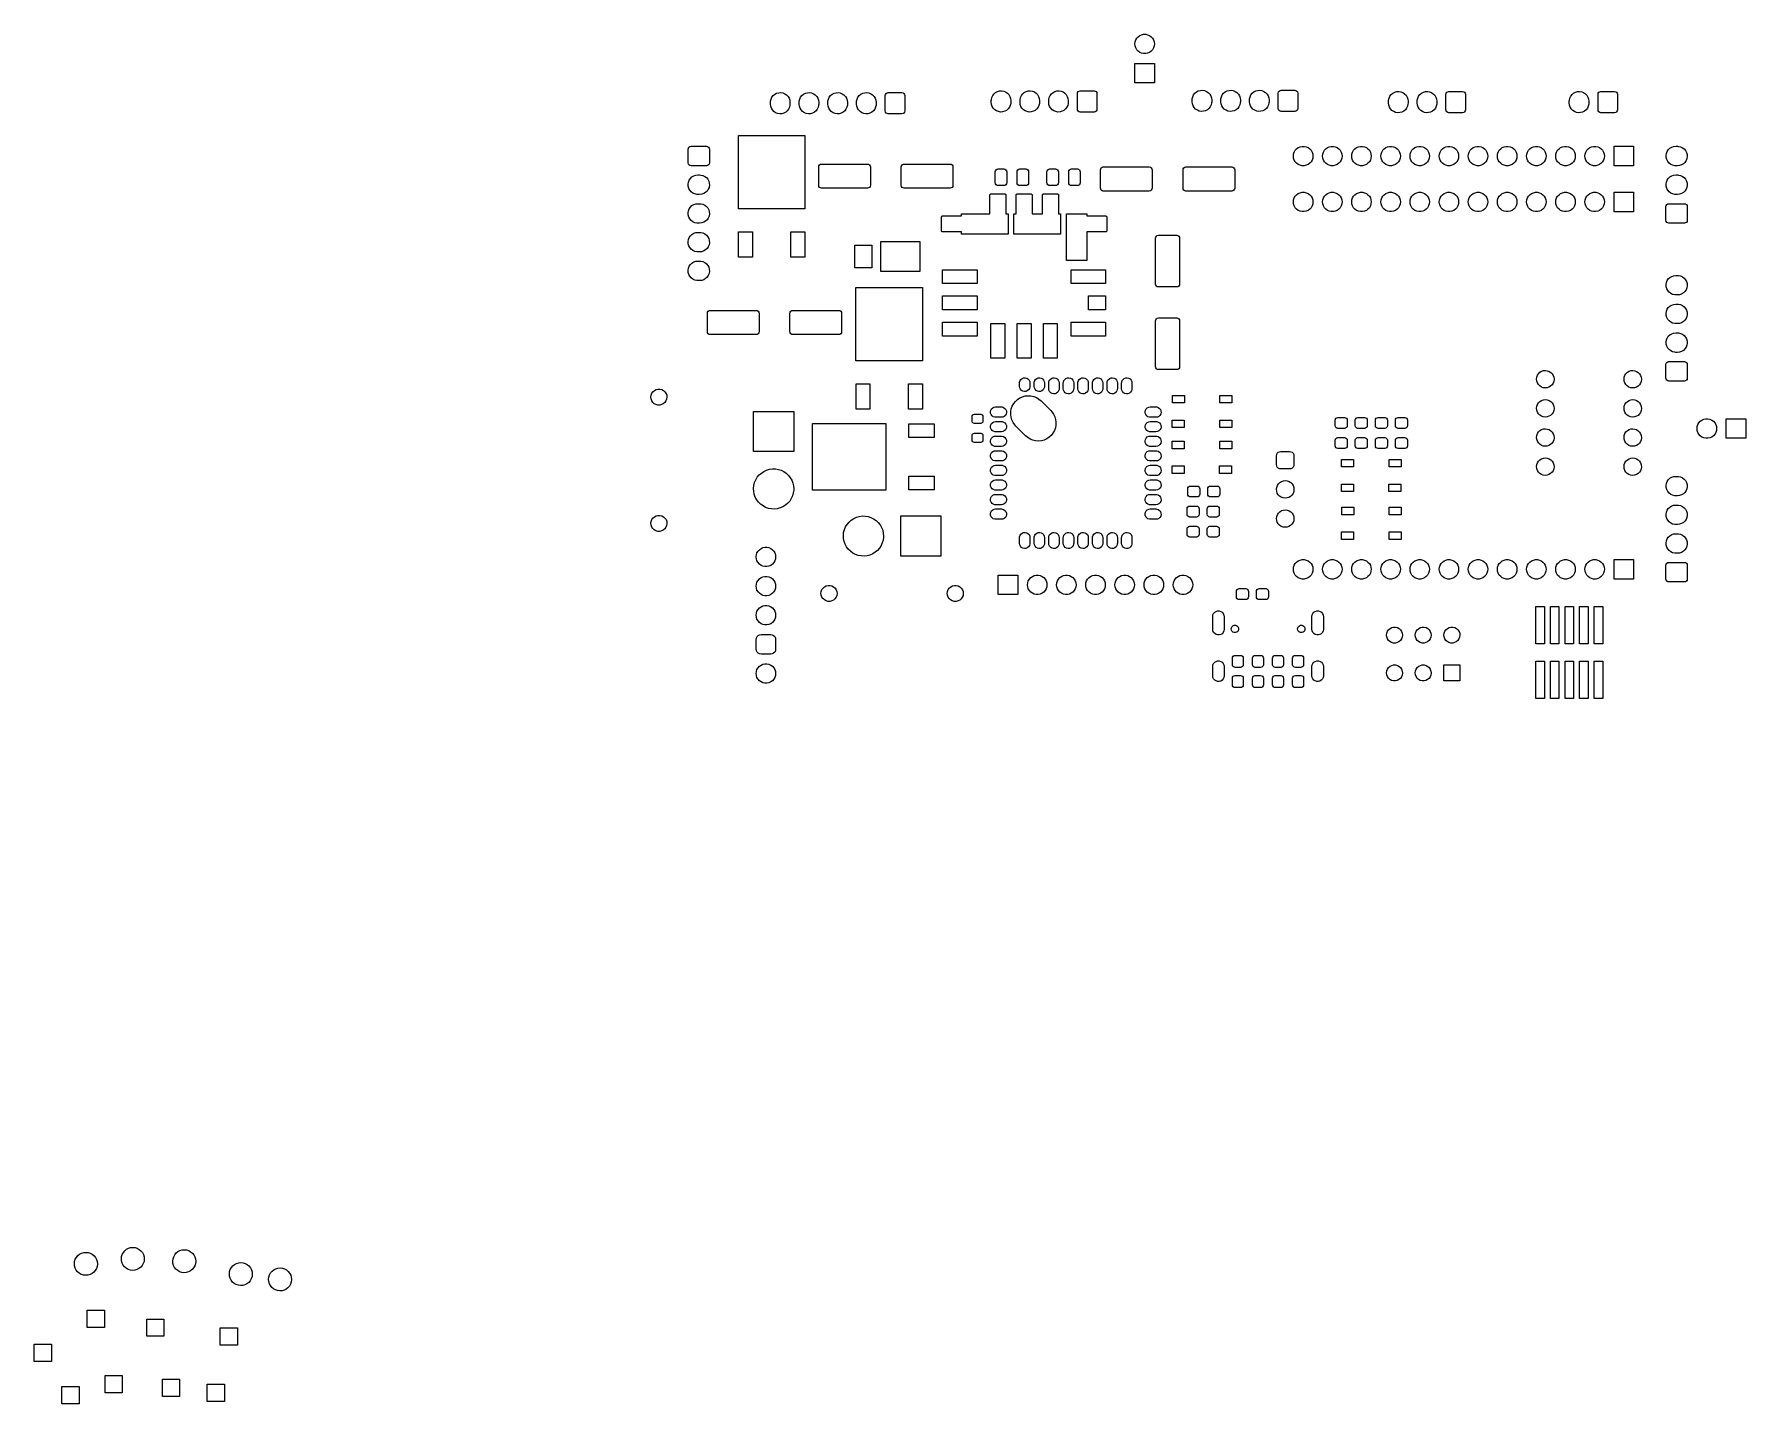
# Model space of a CAD drawing. Extents: x -3.96 to 1.91, y -3.57 to 1.13.
import ezdxf

# ---------------------------------------------------------------- set-up
doc = ezdxf.new("R2010")
doc.units = 0
doc.header["$MEASUREMENT"] = 0
doc.layers.add('BLACK', color=7, linetype='CONTINUOUS')

msp = doc.modelspace()

# ---------------------------------------------------------------- linework, layer by layer
at = {"layer": 'BLACK', "linetype": 'CONTINUOUS'}
for p, q in [((-0.1747, 1.1128), (-0.17, 1.118)), ((-0.17, 1.118), (-0.1644, 1.1221)), ((-0.1644, 1.1221), (-0.158, 1.1249)), ((-0.158, 1.1249), (-0.1511, 1.1264)), ((-0.1511, 1.1264), (-0.1441, 1.1264)), ((-0.1441, 1.1264), (-0.1373, 1.1249)), ((-0.1373, 1.1249), (-0.1309, 1.1221)), ((-0.1309, 1.1221), (-0.1252, 1.118)), ((-0.1252, 1.118), (-0.1206, 1.1128)), ((-0.1811, 1.0931), (-0.1804, 1.1001)), ((-0.1804, 1.0861), (-0.1811, 1.0931)), ((-0.1804, 1.1001), (-0.1782, 1.1067)), ((-0.1782, 1.0795), (-0.1804, 1.0861)), ((-0.1782, 1.1067), (-0.1747, 1.1128)), ((-0.1747, 1.0734), (-0.1782, 1.0795)), ((-0.17, 1.0682), (-0.1747, 1.0734)), ((-0.1644, 1.0641), (-0.17, 1.0682)), ((-0.158, 1.0613), (-0.1644, 1.0641)), ((-0.1511, 1.0598), (-0.158, 1.0613)), ((-0.1441, 1.0598), (-0.1511, 1.0598)), ((-0.1373, 1.0613), (-0.1441, 1.0598)), ((-0.1309, 1.0641), (-0.1373, 1.0613)), ((-0.1252, 1.0682), (-0.1309, 1.0641)), ((-0.1206, 1.0734), (-0.1252, 1.0682)), ((-0.1206, 1.1128), (-0.1171, 1.1067)), ((-0.1171, 1.0795), (-0.1206, 1.0734)), ((-0.1171, 1.1067), (-0.1149, 1.1001)), ((-0.1149, 1.0861), (-0.1171, 1.0795)), ((-0.1149, 1.1001), (-0.1142, 1.0931)), ((-0.1142, 1.0931), (-0.1149, 1.0861)), ((-0.1811, 0.9596), (-0.1811, 1.0266)), ((-0.1811, 1.0266), (-0.1142, 1.0266)), ((-0.1142, 1.0266), (-0.1142, 0.9596)), ((-0.1142, 0.9596), (-0.1811, 0.9596)), ((-1.4311, 0.8927), (-1.4309, 0.8964)), ((-1.4311, 0.8868), (-1.4311, 0.8927)), ((-1.4303, 0.8796), (-1.4311, 0.8868)), ((-1.4309, 0.8964), (-1.4293, 0.9035)), ((-1.4293, 0.9035), (-1.4263, 0.9101)), ((-1.4263, 0.9101), (-1.4219, 0.9158)), ((-1.4219, 0.9158), (-1.4163, 0.9205)), ((-1.4163, 0.9205), (-1.41, 0.9238)), ((-1.41, 0.9238), (-1.403, 0.9258)), ((-1.403, 0.9258), (-1.3958, 0.9261)), ((-1.3958, 0.9261), (-1.3886, 0.9249)), ((-1.3886, 0.9249), (-1.3819, 0.9223)), ((-1.3819, 0.9223), (-1.376, 0.9182)), ((-1.376, 0.9182), (-1.371, 0.9129)), ((-1.371, 0.9129), (-1.3673, 0.9068)), ((-1.3673, 0.9068), (-1.365, 0.8999)), ((-1.3644, 0.8831), (-1.366, 0.876)), ((-1.365, 0.8999), (-1.3642, 0.8927)), ((-1.3642, 0.8868), (-1.3644, 0.8831)), ((-1.3642, 0.8927), (-1.3642, 0.8868)), ((-1.3327, 0.8927), (-1.3325, 0.8964)), ((-1.3327, 0.8868), (-1.3327, 0.8927)), ((-1.3319, 0.8796), (-1.3327, 0.8868)), ((-1.3325, 0.8964), (-1.3309, 0.9035)), ((-1.3309, 0.9035), (-1.3278, 0.9101)), ((-1.3278, 0.9101), (-1.3235, 0.9158)), ((-1.3235, 0.9158), (-1.3179, 0.9205)), ((-1.3179, 0.9205), (-1.3115, 0.9238)), ((-1.3115, 0.9238), (-1.3046, 0.9258)), ((-1.3046, 0.9258), (-1.2973, 0.9261)), ((-1.2973, 0.9261), (-1.2902, 0.9249)), ((-1.2902, 0.9249), (-1.2835, 0.9223)), ((-1.2835, 0.9223), (-1.2775, 0.9182)), ((-1.2775, 0.9182), (-1.2726, 0.9129)), ((-1.2726, 0.9129), (-1.2688, 0.9068)), ((-1.2688, 0.9068), (-1.2665, 0.8999)), ((-1.266, 0.8831), (-1.2675, 0.876)), ((-1.2665, 0.8999), (-1.2657, 0.8927)), ((-1.2657, 0.8868), (-1.266, 0.8831)), ((-1.2657, 0.8927), (-1.2657, 0.8868)), ((-1.2343, 0.8927), (-1.234, 0.8964)), ((-1.2343, 0.8868), (-1.2343, 0.8927)), ((-1.2335, 0.8796), (-1.2343, 0.8868)), ((-1.234, 0.8964), (-1.2325, 0.9035)), ((-1.2325, 0.9035), (-1.2294, 0.9101)), ((-1.2294, 0.9101), (-1.225, 0.9158)), ((-1.225, 0.9158), (-1.2195, 0.9205)), ((-1.2195, 0.9205), (-1.2131, 0.9238)), ((-1.2131, 0.9238), (-1.2061, 0.9258)), ((-1.2061, 0.9258), (-1.1989, 0.9261)), ((-1.1989, 0.9261), (-1.1918, 0.9249)), ((-1.1918, 0.9249), (-1.1851, 0.9223)), ((-1.1851, 0.9223), (-1.1791, 0.9182)), ((-1.1791, 0.9182), (-1.1741, 0.9129)), ((-1.1741, 0.9129), (-1.1704, 0.9068)), ((-1.1704, 0.9068), (-1.1681, 0.8999)), ((-1.1675, 0.8831), (-1.1691, 0.876)), ((-1.1681, 0.8999), (-1.1673, 0.8927)), ((-1.1673, 0.8868), (-1.1675, 0.8831)), ((-1.1673, 0.8927), (-1.1673, 0.8868)), ((-1.1358, 0.8927), (-1.1356, 0.8964)), ((-1.1358, 0.8868), (-1.1358, 0.8927)), ((-1.135, 0.8796), (-1.1358, 0.8868)), ((-1.1356, 0.8964), (-1.134, 0.9035)), ((-1.134, 0.9035), (-1.131, 0.9101)), ((-1.131, 0.9101), (-1.1266, 0.9158)), ((-1.1266, 0.9158), (-1.1211, 0.9205)), ((-1.1211, 0.9205), (-1.1147, 0.9238)), ((-1.1147, 0.9238), (-1.1077, 0.9258)), ((-1.1077, 0.9258), (-1.1005, 0.9261)), ((-1.1005, 0.9261), (-1.0934, 0.9249)), ((-1.0934, 0.9249), (-1.0866, 0.9223)), ((-1.0866, 0.9223), (-1.0807, 0.9182)), ((-1.0807, 0.9182), (-1.0757, 0.9129)), ((-1.0757, 0.9129), (-1.072, 0.9068)), ((-1.072, 0.9068), (-1.0697, 0.8999)), ((-1.0691, 0.8831), (-1.0707, 0.876)), ((-1.0697, 0.8999), (-1.0689, 0.8927)), ((-1.0689, 0.8868), (-1.0691, 0.8831)), ((-1.0689, 0.8927), (-1.0689, 0.8868)), ((-1.0374, 0.9163), (-1.0367, 0.9201)), ((-1.0374, 0.8632), (-1.0374, 0.9163)), ((-1.0367, 0.9201), (-1.0345, 0.9233)), ((-1.0345, 0.9233), (-1.0313, 0.9254)), ((-1.0313, 0.9254), (-1.0276, 0.9262)), ((-1.0276, 0.9262), (-0.9803, 0.9262)), ((-0.9803, 0.9262), (-0.9765, 0.9254)), ((-0.9765, 0.9254), (-0.9734, 0.9233)), ((-0.9734, 0.9233), (-0.9712, 0.9201)), ((-0.9712, 0.9201), (-0.9705, 0.9163)), ((-0.9705, 0.9163), (-0.9705, 0.8632)), ((-0.6736, 0.899), (-0.6734, 0.9027)), ((-0.6736, 0.8931), (-0.6736, 0.899)), ((-0.6728, 0.8859), (-0.6736, 0.8931)), ((-0.6734, 0.9027), (-0.6718, 0.9098)), ((-0.6705, 0.8791), (-0.6728, 0.8859)), ((-0.6718, 0.9098), (-0.6688, 0.9164)), ((-0.6688, 0.9164), (-0.6644, 0.9221)), ((-0.6644, 0.9221), (-0.6589, 0.9268)), ((-0.6589, 0.9268), (-0.6525, 0.9301)), ((-0.6525, 0.9301), (-0.6455, 0.9321)), ((-0.6455, 0.9321), (-0.6383, 0.9324)), ((-0.6383, 0.9324), (-0.6312, 0.9312)), ((-0.6312, 0.9312), (-0.6244, 0.9286)), ((-0.6244, 0.9286), (-0.6185, 0.9245)), ((-0.6185, 0.9245), (-0.6135, 0.9192)), ((-0.6135, 0.9192), (-0.6098, 0.9131)), ((-0.6085, 0.8823), (-0.6115, 0.8758)), ((-0.6098, 0.9131), (-0.6075, 0.9062)), ((-0.6069, 0.8894), (-0.6085, 0.8823)), ((-0.6075, 0.9062), (-0.6067, 0.899)), ((-0.6067, 0.8931), (-0.6069, 0.8894)), ((-0.6067, 0.899), (-0.6067, 0.8931)), ((-0.5752, 0.899), (-0.575, 0.9027)), ((-0.5752, 0.8931), (-0.5752, 0.899)), ((-0.5744, 0.8859), (-0.5752, 0.8931)), ((-0.575, 0.9027), (-0.5734, 0.9098)), ((-0.5721, 0.8791), (-0.5744, 0.8859)), ((-0.5734, 0.9098), (-0.5704, 0.9164)), ((-0.5704, 0.9164), (-0.566, 0.9221)), ((-0.566, 0.9221), (-0.5604, 0.9268)), ((-0.5604, 0.9268), (-0.5541, 0.9301)), ((-0.5541, 0.9301), (-0.5471, 0.9321)), ((-0.5471, 0.9321), (-0.5399, 0.9324)), ((-0.5399, 0.9324), (-0.5327, 0.9312)), ((-0.5327, 0.9312), (-0.526, 0.9286)), ((-0.526, 0.9286), (-0.52, 0.9245)), ((-0.52, 0.9245), (-0.5151, 0.9192)), ((-0.5151, 0.9192), (-0.5114, 0.9131)), ((-0.5101, 0.8823), (-0.5131, 0.8758)), ((-0.5114, 0.9131), (-0.509, 0.9062)), ((-0.5085, 0.8894), (-0.5101, 0.8823)), ((-0.509, 0.9062), (-0.5083, 0.899)), ((-0.5083, 0.8931), (-0.5085, 0.8894)), ((-0.5083, 0.899), (-0.5083, 0.8931)), ((-0.4768, 0.899), (-0.4766, 0.9027)), ((-0.4768, 0.8931), (-0.4768, 0.899)), ((-0.476, 0.8859), (-0.4768, 0.8931)), ((-0.4766, 0.9027), (-0.475, 0.9098)), ((-0.4737, 0.8791), (-0.476, 0.8859)), ((-0.475, 0.9098), (-0.4719, 0.9164)), ((-0.4719, 0.9164), (-0.4675, 0.9221)), ((-0.4675, 0.9221), (-0.462, 0.9268)), ((-0.462, 0.9268), (-0.4556, 0.9301)), ((-0.4556, 0.9301), (-0.4487, 0.9321)), ((-0.4487, 0.9321), (-0.4414, 0.9324)), ((-0.4414, 0.9324), (-0.4343, 0.9312)), ((-0.4343, 0.9312), (-0.4276, 0.9286)), ((-0.4276, 0.9286), (-0.4216, 0.9245)), ((-0.4216, 0.9245), (-0.4167, 0.9192)), ((-0.4167, 0.9192), (-0.4129, 0.9131)), ((-0.4116, 0.8823), (-0.4147, 0.8758)), ((-0.4129, 0.9131), (-0.4106, 0.9062)), ((-0.4101, 0.8894), (-0.4116, 0.8823)), ((-0.4106, 0.9062), (-0.4098, 0.899)), ((-0.4098, 0.8931), (-0.4101, 0.8894)), ((-0.4098, 0.899), (-0.4098, 0.8931)), ((-0.3783, 0.9226), (-0.3776, 0.9264)), ((-0.3783, 0.8695), (-0.3783, 0.9226)), ((-0.3776, 0.9264), (-0.3755, 0.9296)), ((-0.3755, 0.9296), (-0.3723, 0.9317)), ((-0.3723, 0.9317), (-0.3685, 0.9325)), ((-0.3685, 0.9325), (-0.3213, 0.9325)), ((-0.3213, 0.9325), (-0.3175, 0.9317)), ((-0.3175, 0.9317), (-0.3143, 0.9296)), ((-0.3143, 0.9296), (-0.3122, 0.9264)), ((-0.3122, 0.9264), (-0.3114, 0.9226)), ((-0.3114, 0.9226), (-0.3114, 0.8695)), ((0.0154, 0.901), (0.0156, 0.9047)), ((0.0154, 0.8951), (0.0154, 0.901)), ((0.0161, 0.8879), (0.0154, 0.8951)), ((0.0156, 0.9047), (0.0171, 0.9118)), ((0.0184, 0.881), (0.0161, 0.8879)), ((0.0171, 0.9118), (0.0202, 0.9183)), ((0.0222, 0.8748), (0.0184, 0.881)), ((0.0202, 0.9183), (0.0246, 0.9241)), ((0.0246, 0.9241), (0.0301, 0.9287)), ((0.0301, 0.9287), (0.0365, 0.9321)), ((0.0365, 0.9321), (0.0435, 0.934)), ((0.0435, 0.934), (0.0507, 0.9344)), ((0.0507, 0.9344), (0.0578, 0.9332)), ((0.0578, 0.9332), (0.0645, 0.9305)), ((0.0645, 0.9305), (0.0705, 0.9265)), ((0.0705, 0.9265), (0.0755, 0.9212)), ((0.0755, 0.9212), (0.0792, 0.915)), ((0.0805, 0.8843), (0.0774, 0.8777)), ((0.0792, 0.915), (0.0815, 0.9082)), ((0.0821, 0.8913), (0.0805, 0.8843)), ((0.0815, 0.9082), (0.0823, 0.901)), ((0.0823, 0.8951), (0.0821, 0.8913)), ((0.0823, 0.901), (0.0823, 0.8951)), ((0.1138, 0.901), (0.114, 0.9047)), ((0.1138, 0.8951), (0.1138, 0.901)), ((0.1146, 0.8879), (0.1138, 0.8951)), ((0.114, 0.9047), (0.1156, 0.9118)), ((0.1169, 0.881), (0.1146, 0.8879)), ((0.1156, 0.9118), (0.1186, 0.9183)), ((0.1206, 0.8748), (0.1169, 0.881)), ((0.1186, 0.9183), (0.123, 0.9241)), ((0.123, 0.9241), (0.1285, 0.9287)), ((0.1285, 0.9287), (0.1349, 0.9321)), ((0.1349, 0.9321), (0.1419, 0.934)), ((0.1419, 0.934), (0.1491, 0.9344)), ((0.1491, 0.9344), (0.1562, 0.9332)), ((0.1562, 0.9332), (0.163, 0.9305)), ((0.163, 0.9305), (0.1689, 0.9265)), ((0.1689, 0.9265), (0.1739, 0.9212)), ((0.1739, 0.9212), (0.1776, 0.915)), ((0.1789, 0.8843), (0.1759, 0.8777)), ((0.1776, 0.915), (0.1799, 0.9082)), ((0.1805, 0.8913), (0.1789, 0.8843)), ((0.1799, 0.9082), (0.1807, 0.901)), ((0.1807, 0.8951), (0.1805, 0.8913)), ((0.1807, 0.901), (0.1807, 0.8951)), ((0.2122, 0.901), (0.2124, 0.9047)), ((0.2122, 0.8951), (0.2122, 0.901)), ((0.213, 0.8879), (0.2122, 0.8951)), ((0.2124, 0.9047), (0.214, 0.9118)), ((0.2153, 0.881), (0.213, 0.8879)), ((0.214, 0.9118), (0.217, 0.9183)), ((0.219, 0.8748), (0.2153, 0.881)), ((0.217, 0.9183), (0.2214, 0.9241)), ((0.2214, 0.9241), (0.227, 0.9287)), ((0.227, 0.9287), (0.2334, 0.9321)), ((0.2334, 0.9321), (0.2403, 0.934)), ((0.2403, 0.934), (0.2475, 0.9344)), ((0.2475, 0.9344), (0.2547, 0.9332)), ((0.2547, 0.9332), (0.2614, 0.9305)), ((0.2614, 0.9305), (0.2674, 0.9265)), ((0.2674, 0.9265), (0.2723, 0.9212)), ((0.2723, 0.9212), (0.276, 0.915)), ((0.2773, 0.8843), (0.2743, 0.8777)), ((0.276, 0.915), (0.2784, 0.9082)), ((0.2789, 0.8913), (0.2773, 0.8843)), ((0.2784, 0.9082), (0.2791, 0.901)), ((0.2791, 0.8951), (0.2789, 0.8913)), ((0.2791, 0.901), (0.2791, 0.8951)), ((0.3106, 0.9246), (0.3114, 0.9284)), ((0.3106, 0.8715), (0.3106, 0.9246)), ((0.3114, 0.9284), (0.3135, 0.9316)), ((0.3135, 0.9316), (0.3167, 0.9337)), ((0.3167, 0.9337), (0.3205, 0.9344)), ((0.3205, 0.9344), (0.3677, 0.9344)), ((0.3677, 0.9344), (0.3715, 0.9337)), ((0.3715, 0.9337), (0.3747, 0.9316)), ((0.3747, 0.9316), (0.3768, 0.9284)), ((0.3768, 0.9284), (0.3776, 0.9246)), ((0.3776, 0.9246), (0.3776, 0.8715)), ((0.689, 0.8967), (0.6892, 0.9004)), ((0.689, 0.8907), (0.689, 0.8967)), ((0.6898, 0.8836), (0.689, 0.8907)), ((0.6892, 0.9004), (0.6908, 0.9074)), ((0.6921, 0.8767), (0.6898, 0.8836)), ((0.6908, 0.9074), (0.6938, 0.914)), ((0.6938, 0.914), (0.6982, 0.9197)), ((0.6982, 0.9197), (0.7037, 0.9244)), ((0.7037, 0.9244), (0.7101, 0.9278)), ((0.7101, 0.9278), (0.7171, 0.9297)), ((0.7171, 0.9297), (0.7243, 0.9301)), ((0.7243, 0.9301), (0.7314, 0.9289)), ((0.7314, 0.9289), (0.7382, 0.9262)), ((0.7382, 0.9262), (0.7441, 0.9221)), ((0.7441, 0.9221), (0.7491, 0.9169)), ((0.7491, 0.9169), (0.7528, 0.9107)), ((0.7528, 0.9107), (0.7551, 0.9038)), ((0.7557, 0.887), (0.7541, 0.88)), ((0.7551, 0.9038), (0.7559, 0.8967)), ((0.7559, 0.8907), (0.7557, 0.887)), ((0.7559, 0.8967), (0.7559, 0.8907)), ((0.7874, 0.8967), (0.7876, 0.9004)), ((0.7874, 0.8907), (0.7874, 0.8967)), ((0.7882, 0.8836), (0.7874, 0.8907)), ((0.7876, 0.9004), (0.7892, 0.9074)), ((0.7905, 0.8767), (0.7882, 0.8836)), ((0.7892, 0.9074), (0.7922, 0.914)), ((0.7922, 0.914), (0.7966, 0.9197)), ((0.7966, 0.9197), (0.8022, 0.9244)), ((0.8022, 0.9244), (0.8085, 0.9278)), ((0.8085, 0.9278), (0.8155, 0.9297)), ((0.8155, 0.9297), (0.8227, 0.9301)), ((0.8227, 0.9301), (0.8299, 0.9289)), ((0.8299, 0.9289), (0.8366, 0.9262)), ((0.8366, 0.9262), (0.8426, 0.9221)), ((0.8426, 0.9221), (0.8475, 0.9169)), ((0.8475, 0.9169), (0.8512, 0.9107)), ((0.8512, 0.9107), (0.8536, 0.9038)), ((0.8541, 0.887), (0.8525, 0.88)), ((0.8536, 0.9038), (0.8543, 0.8967)), ((0.8543, 0.8907), (0.8541, 0.887)), ((0.8543, 0.8967), (0.8543, 0.8907)), ((0.8858, 0.9203), (0.8866, 0.924)), ((0.8858, 0.8671), (0.8858, 0.9203)), ((0.8866, 0.924), (0.8887, 0.9272)), ((0.8887, 0.9272), (0.8919, 0.9294)), ((0.8919, 0.9294), (0.8957, 0.9301)), ((0.8957, 0.9301), (0.9429, 0.9301)), ((0.9429, 0.9301), (0.9467, 0.9294)), ((0.9467, 0.9294), (0.9499, 0.9272)), ((0.9499, 0.9272), (0.952, 0.924)), ((0.952, 0.924), (0.9528, 0.9203)), ((0.9528, 0.9203), (0.9528, 0.8671)), ((1.3091, 0.8967), (1.3093, 0.9004)), ((1.3091, 0.8907), (1.3091, 0.8967)), ((1.3098, 0.8836), (1.3091, 0.8907)), ((1.3093, 0.9004), (1.3108, 0.9074)), ((1.3121, 0.8767), (1.3098, 0.8836)), ((1.3108, 0.9074), (1.3139, 0.914)), ((1.3139, 0.914), (1.3183, 0.9197)), ((1.3183, 0.9197), (1.3238, 0.9244)), ((1.3238, 0.9244), (1.3302, 0.9278)), ((1.3302, 0.9278), (1.3372, 0.9297)), ((1.3372, 0.9297), (1.3444, 0.9301)), ((1.3444, 0.9301), (1.3515, 0.9289)), ((1.3515, 0.9289), (1.3582, 0.9262)), ((1.3582, 0.9262), (1.3642, 0.9221)), ((1.3642, 0.9221), (1.3692, 0.9169)), ((1.3692, 0.9169), (1.3729, 0.9107)), ((1.3729, 0.9107), (1.3752, 0.9038)), ((1.3758, 0.887), (1.3742, 0.88)), ((1.3752, 0.9038), (1.376, 0.8967)), ((1.376, 0.8907), (1.3758, 0.887)), ((1.376, 0.8967), (1.376, 0.8907)), ((1.4075, 0.9203), (1.4082, 0.924)), ((1.4075, 0.8671), (1.4075, 0.9203)), ((1.4082, 0.924), (1.4104, 0.9272)), ((1.4104, 0.9272), (1.4136, 0.9294)), ((1.4136, 0.9294), (1.4173, 0.9301)), ((1.4173, 0.9301), (1.4646, 0.9301)), ((1.4646, 0.9301), (1.4683, 0.9294)), ((1.4683, 0.9294), (1.4715, 0.9272)), ((1.4715, 0.9272), (1.4737, 0.924)), ((1.4737, 0.924), (1.4744, 0.9203)), ((1.4744, 0.9203), (1.4744, 0.8671)), ((-1.428, 0.8728), (-1.4303, 0.8796)), ((-1.4243, 0.8666), (-1.428, 0.8728)), ((-1.4193, 0.8613), (-1.4243, 0.8666)), ((-1.4134, 0.8573), (-1.4193, 0.8613)), ((-1.4066, 0.8546), (-1.4134, 0.8573)), ((-1.3995, 0.8534), (-1.4066, 0.8546)), ((-1.3923, 0.8538), (-1.3995, 0.8534)), ((-1.3853, 0.8557), (-1.3923, 0.8538)), ((-1.3789, 0.8591), (-1.3853, 0.8557)), ((-1.3734, 0.8637), (-1.3789, 0.8591)), ((-1.369, 0.8695), (-1.3734, 0.8637)), ((-1.366, 0.876), (-1.369, 0.8695)), ((-1.3296, 0.8728), (-1.3319, 0.8796)), ((-1.3259, 0.8666), (-1.3296, 0.8728)), ((-1.3209, 0.8613), (-1.3259, 0.8666)), ((-1.3149, 0.8573), (-1.3209, 0.8613)), ((-1.3082, 0.8546), (-1.3149, 0.8573)), ((-1.3011, 0.8534), (-1.3082, 0.8546)), ((-1.2939, 0.8538), (-1.3011, 0.8534)), ((-1.2869, 0.8557), (-1.2939, 0.8538)), ((-1.2805, 0.8591), (-1.2869, 0.8557)), ((-1.275, 0.8637), (-1.2805, 0.8591)), ((-1.2706, 0.8695), (-1.275, 0.8637)), ((-1.2675, 0.876), (-1.2706, 0.8695)), ((-1.2312, 0.8728), (-1.2335, 0.8796)), ((-1.2274, 0.8666), (-1.2312, 0.8728)), ((-1.2225, 0.8613), (-1.2274, 0.8666)), ((-1.2165, 0.8573), (-1.2225, 0.8613)), ((-1.2098, 0.8546), (-1.2165, 0.8573)), ((-1.2027, 0.8534), (-1.2098, 0.8546)), ((-1.1954, 0.8538), (-1.2027, 0.8534)), ((-1.1885, 0.8557), (-1.1954, 0.8538)), ((-1.1821, 0.8591), (-1.1885, 0.8557)), ((-1.1765, 0.8637), (-1.1821, 0.8591)), ((-1.1722, 0.8695), (-1.1765, 0.8637)), ((-1.1691, 0.876), (-1.1722, 0.8695)), ((-1.1327, 0.8728), (-1.135, 0.8796)), ((-1.129, 0.8666), (-1.1327, 0.8728)), ((-1.124, 0.8613), (-1.129, 0.8666)), ((-1.1181, 0.8573), (-1.124, 0.8613)), ((-1.1114, 0.8546), (-1.1181, 0.8573)), ((-1.1042, 0.8534), (-1.1114, 0.8546)), ((-1.097, 0.8538), (-1.1042, 0.8534)), ((-1.09, 0.8557), (-1.097, 0.8538)), ((-1.0837, 0.8591), (-1.09, 0.8557)), ((-1.0781, 0.8637), (-1.0837, 0.8591)), ((-1.0737, 0.8695), (-1.0781, 0.8637)), ((-1.0707, 0.876), (-1.0737, 0.8695)), ((-1.0367, 0.8594), (-1.0374, 0.8632)), ((-1.0345, 0.8562), (-1.0367, 0.8594)), ((-1.0313, 0.8541), (-1.0345, 0.8562)), ((-1.0276, 0.8533), (-1.0313, 0.8541)), ((-0.9803, 0.8533), (-1.0276, 0.8533)), ((-0.9765, 0.8541), (-0.9803, 0.8533)), ((-0.9734, 0.8562), (-0.9765, 0.8541)), ((-0.9712, 0.8594), (-0.9734, 0.8562)), ((-0.9705, 0.8632), (-0.9712, 0.8594)), ((-0.6668, 0.8729), (-0.6705, 0.8791)), ((-0.6618, 0.8676), (-0.6668, 0.8729)), ((-0.6559, 0.8636), (-0.6618, 0.8676)), ((-0.6492, 0.8609), (-0.6559, 0.8636)), ((-0.642, 0.8597), (-0.6492, 0.8609)), ((-0.6348, 0.8601), (-0.642, 0.8597)), ((-0.6278, 0.862), (-0.6348, 0.8601)), ((-0.6214, 0.8654), (-0.6278, 0.862)), ((-0.6159, 0.87), (-0.6214, 0.8654)), ((-0.6115, 0.8758), (-0.6159, 0.87)), ((-0.5684, 0.8729), (-0.5721, 0.8791)), ((-0.5634, 0.8676), (-0.5684, 0.8729)), ((-0.5574, 0.8636), (-0.5634, 0.8676)), ((-0.5507, 0.8609), (-0.5574, 0.8636)), ((-0.5436, 0.8597), (-0.5507, 0.8609)), ((-0.5364, 0.8601), (-0.5436, 0.8597)), ((-0.5294, 0.862), (-0.5364, 0.8601)), ((-0.523, 0.8654), (-0.5294, 0.862)), ((-0.5175, 0.87), (-0.523, 0.8654)), ((-0.5131, 0.8758), (-0.5175, 0.87)), ((-0.47, 0.8729), (-0.4737, 0.8791)), ((-0.465, 0.8676), (-0.47, 0.8729)), ((-0.459, 0.8636), (-0.465, 0.8676)), ((-0.4523, 0.8609), (-0.459, 0.8636)), ((-0.4452, 0.8597), (-0.4523, 0.8609)), ((-0.438, 0.8601), (-0.4452, 0.8597)), ((-0.431, 0.862), (-0.438, 0.8601)), ((-0.4246, 0.8654), (-0.431, 0.862)), ((-0.4191, 0.87), (-0.4246, 0.8654)), ((-0.4147, 0.8758), (-0.4191, 0.87)), ((-0.3776, 0.8657), (-0.3783, 0.8695)), ((-0.3755, 0.8625), (-0.3776, 0.8657)), ((-0.3723, 0.8604), (-0.3755, 0.8625)), ((-0.3685, 0.8596), (-0.3723, 0.8604)), ((-0.3213, 0.8596), (-0.3685, 0.8596)), ((-0.3175, 0.8604), (-0.3213, 0.8596)), ((-0.3143, 0.8625), (-0.3175, 0.8604)), ((-0.3122, 0.8657), (-0.3143, 0.8625)), ((-0.3114, 0.8695), (-0.3122, 0.8657)), ((0.0271, 0.8696), (0.0222, 0.8748)), ((0.0331, 0.8655), (0.0271, 0.8696)), ((0.0398, 0.8628), (0.0331, 0.8655)), ((0.047, 0.8617), (0.0398, 0.8628)), ((0.0542, 0.862), (0.047, 0.8617)), ((0.0611, 0.864), (0.0542, 0.862)), ((0.0675, 0.8673), (0.0611, 0.864)), ((0.0731, 0.872), (0.0675, 0.8673)), ((0.0774, 0.8777), (0.0731, 0.872)), ((0.1256, 0.8696), (0.1206, 0.8748)), ((0.1315, 0.8655), (0.1256, 0.8696)), ((0.1382, 0.8628), (0.1315, 0.8655)), ((0.1454, 0.8617), (0.1382, 0.8628)), ((0.1526, 0.862), (0.1454, 0.8617)), ((0.1596, 0.864), (0.1526, 0.862)), ((0.166, 0.8673), (0.1596, 0.864)), ((0.1715, 0.872), (0.166, 0.8673)), ((0.1759, 0.8777), (0.1715, 0.872)), ((0.224, 0.8696), (0.219, 0.8748)), ((0.23, 0.8655), (0.224, 0.8696)), ((0.2367, 0.8628), (0.23, 0.8655)), ((0.2438, 0.8617), (0.2367, 0.8628)), ((0.251, 0.862), (0.2438, 0.8617)), ((0.258, 0.864), (0.251, 0.862)), ((0.2644, 0.8673), (0.258, 0.864)), ((0.2699, 0.872), (0.2644, 0.8673)), ((0.2743, 0.8777), (0.2699, 0.872)), ((0.3114, 0.8677), (0.3106, 0.8715)), ((0.3135, 0.8645), (0.3114, 0.8677)), ((0.3167, 0.8624), (0.3135, 0.8645)), ((0.3205, 0.8616), (0.3167, 0.8624)), ((0.3677, 0.8616), (0.3205, 0.8616)), ((0.3715, 0.8624), (0.3677, 0.8616)), ((0.3747, 0.8645), (0.3715, 0.8624)), ((0.3768, 0.8677), (0.3747, 0.8645)), ((0.3776, 0.8715), (0.3768, 0.8677)), ((0.6958, 0.8705), (0.6921, 0.8767)), ((0.7008, 0.8653), (0.6958, 0.8705)), ((0.7067, 0.8612), (0.7008, 0.8653)), ((0.7134, 0.8585), (0.7067, 0.8612)), ((0.7206, 0.8573), (0.7134, 0.8585)), ((0.7278, 0.8577), (0.7206, 0.8573)), ((0.7348, 0.8596), (0.7278, 0.8577)), ((0.7412, 0.863), (0.7348, 0.8596)), ((0.7467, 0.8677), (0.7412, 0.863)), ((0.7511, 0.8734), (0.7467, 0.8677)), ((0.7541, 0.88), (0.7511, 0.8734)), ((0.7942, 0.8705), (0.7905, 0.8767)), ((0.7992, 0.8653), (0.7942, 0.8705)), ((0.8052, 0.8612), (0.7992, 0.8653)), ((0.8119, 0.8585), (0.8052, 0.8612)), ((0.819, 0.8573), (0.8119, 0.8585)), ((0.8262, 0.8577), (0.819, 0.8573)), ((0.8332, 0.8596), (0.8262, 0.8577)), ((0.8396, 0.863), (0.8332, 0.8596)), ((0.8451, 0.8677), (0.8396, 0.863)), ((0.8495, 0.8734), (0.8451, 0.8677)), ((0.8525, 0.88), (0.8495, 0.8734)), ((0.8866, 0.8634), (0.8858, 0.8671)), ((0.8887, 0.8602), (0.8866, 0.8634)), ((0.8919, 0.858), (0.8887, 0.8602)), ((0.8957, 0.8573), (0.8919, 0.858)), ((0.9429, 0.8573), (0.8957, 0.8573)), ((0.9467, 0.858), (0.9429, 0.8573)), ((0.9499, 0.8602), (0.9467, 0.858)), ((0.952, 0.8634), (0.9499, 0.8602)), ((0.9528, 0.8671), (0.952, 0.8634)), ((1.3159, 0.8705), (1.3121, 0.8767)), ((1.3208, 0.8653), (1.3159, 0.8705)), ((1.3268, 0.8612), (1.3208, 0.8653)), ((1.3335, 0.8585), (1.3268, 0.8612)), ((1.3406, 0.8573), (1.3335, 0.8585)), ((1.3479, 0.8577), (1.3406, 0.8573)), ((1.3548, 0.8596), (1.3479, 0.8577)), ((1.3612, 0.863), (1.3548, 0.8596)), ((1.3667, 0.8677), (1.3612, 0.863)), ((1.3711, 0.8734), (1.3667, 0.8677)), ((1.3742, 0.88), (1.3711, 0.8734)), ((1.4082, 0.8634), (1.4075, 0.8671)), ((1.4104, 0.8602), (1.4082, 0.8634)), ((1.4136, 0.858), (1.4104, 0.8602)), ((1.4173, 0.8573), (1.4136, 0.858)), ((1.4646, 0.8573), (1.4173, 0.8573)), ((1.4683, 0.858), (1.4646, 0.8573)), ((1.4715, 0.8602), (1.4683, 0.858)), ((1.4737, 0.8634), (1.4715, 0.8602)), ((1.4744, 0.8671), (1.4737, 0.8634)), ((-1.5413, 0.5276), (-1.5413, 0.7795)), ((-1.5413, 0.7795), (-1.313, 0.7795)), ((-1.313, 0.7795), (-1.313, 0.5276)), ((-1.7136, 0.7323), (-1.7128, 0.736)), ((-1.7136, 0.685), (-1.7136, 0.7323)), ((-1.7128, 0.736), (-1.7107, 0.7392)), ((-1.7107, 0.7392), (-1.7075, 0.7414)), ((-1.7075, 0.7414), (-1.7037, 0.7421)), ((-1.7037, 0.7421), (-1.6506, 0.7421)), ((-1.6506, 0.7421), (-1.6468, 0.7414)), ((-1.6468, 0.7414), (-1.6436, 0.7392)), ((-1.6436, 0.7392), (-1.6415, 0.736)), ((-1.6415, 0.736), (-1.6407, 0.7323)), ((-1.6407, 0.7323), (-1.6407, 0.685)), ((0.3626, 0.7087), (0.3633, 0.7156)), ((0.3633, 0.7017), (0.3626, 0.7087)), ((0.3633, 0.7156), (0.3655, 0.7223)), ((0.3655, 0.7223), (0.369, 0.7283)), ((0.369, 0.7283), (0.3737, 0.7335)), ((0.3737, 0.7335), (0.3793, 0.7376)), ((0.3793, 0.7376), (0.3857, 0.7405)), ((0.3857, 0.7405), (0.3926, 0.7419)), ((0.3926, 0.7419), (0.3996, 0.7419)), ((0.3996, 0.7419), (0.4064, 0.7405)), ((0.4064, 0.7405), (0.4128, 0.7376)), ((0.4128, 0.7376), (0.4185, 0.7335)), ((0.4185, 0.7335), (0.4231, 0.7283)), ((0.4231, 0.7283), (0.4266, 0.7223)), ((0.4266, 0.7223), (0.4288, 0.7156)), ((0.4288, 0.7156), (0.4295, 0.7087)), ((0.4295, 0.7087), (0.4288, 0.7017)), ((0.4626, 0.7087), (0.4633, 0.7156)), ((0.4633, 0.7017), (0.4626, 0.7087)), ((0.4633, 0.7156), (0.4655, 0.7223)), ((0.4655, 0.7223), (0.469, 0.7283)), ((0.469, 0.7283), (0.4737, 0.7335)), ((0.4737, 0.7335), (0.4793, 0.7376)), ((0.4793, 0.7376), (0.4857, 0.7405)), ((0.4857, 0.7405), (0.4926, 0.7419)), ((0.4926, 0.7419), (0.4996, 0.7419)), ((0.4996, 0.7419), (0.5064, 0.7405)), ((0.5064, 0.7405), (0.5128, 0.7376)), ((0.5128, 0.7376), (0.5185, 0.7335)), ((0.5185, 0.7335), (0.5231, 0.7283)), ((0.5231, 0.7283), (0.5266, 0.7223)), ((0.5266, 0.7223), (0.5288, 0.7156)), ((0.5288, 0.7156), (0.5295, 0.7087)), ((0.5295, 0.7087), (0.5288, 0.7017)), ((0.5626, 0.7087), (0.5633, 0.7156)), ((0.5633, 0.7017), (0.5626, 0.7087)), ((0.5633, 0.7156), (0.5655, 0.7223)), ((0.5655, 0.7223), (0.569, 0.7283)), ((0.569, 0.7283), (0.5737, 0.7335)), ((0.5737, 0.7335), (0.5793, 0.7376)), ((0.5793, 0.7376), (0.5857, 0.7405)), ((0.5857, 0.7405), (0.5926, 0.7419)), ((0.5926, 0.7419), (0.5996, 0.7419)), ((0.5996, 0.7419), (0.6064, 0.7405)), ((0.6064, 0.7405), (0.6128, 0.7376)), ((0.6128, 0.7376), (0.6185, 0.7335)), ((0.6185, 0.7335), (0.6231, 0.7283)), ((0.6231, 0.7283), (0.6266, 0.7223)), ((0.6266, 0.7223), (0.6288, 0.7156)), ((0.6288, 0.7156), (0.6295, 0.7087)), ((0.6295, 0.7087), (0.6288, 0.7017)), ((0.6626, 0.7087), (0.6633, 0.7156)), ((0.6633, 0.7017), (0.6626, 0.7087)), ((0.6633, 0.7156), (0.6655, 0.7223)), ((0.6655, 0.7223), (0.669, 0.7283)), ((0.669, 0.7283), (0.6737, 0.7335)), ((0.6737, 0.7335), (0.6793, 0.7376)), ((0.6793, 0.7376), (0.6857, 0.7405)), ((0.6857, 0.7405), (0.6926, 0.7419)), ((0.6926, 0.7419), (0.6996, 0.7419)), ((0.6996, 0.7419), (0.7064, 0.7405)), ((0.7064, 0.7405), (0.7128, 0.7376)), ((0.7128, 0.7376), (0.7185, 0.7335)), ((0.7185, 0.7335), (0.7231, 0.7283)), ((0.7231, 0.7283), (0.7266, 0.7223)), ((0.7266, 0.7223), (0.7288, 0.7156)), ((0.7288, 0.7156), (0.7295, 0.7087)), ((0.7295, 0.7087), (0.7288, 0.7017)), ((0.7626, 0.7087), (0.7633, 0.7156)), ((0.7633, 0.7017), (0.7626, 0.7087)), ((0.7633, 0.7156), (0.7655, 0.7223)), ((0.7655, 0.7223), (0.769, 0.7283)), ((0.769, 0.7283), (0.7737, 0.7335)), ((0.7737, 0.7335), (0.7793, 0.7376)), ((0.7793, 0.7376), (0.7857, 0.7405)), ((0.7857, 0.7405), (0.7926, 0.7419)), ((0.7926, 0.7419), (0.7996, 0.7419)), ((0.7996, 0.7419), (0.8064, 0.7405)), ((0.8064, 0.7405), (0.8128, 0.7376)), ((0.8128, 0.7376), (0.8185, 0.7335)), ((0.8185, 0.7335), (0.8231, 0.7283)), ((0.8231, 0.7283), (0.8266, 0.7223)), ((0.8266, 0.7223), (0.8288, 0.7156)), ((0.8288, 0.7156), (0.8295, 0.7087)), ((0.8295, 0.7087), (0.8288, 0.7017)), ((0.8626, 0.7087), (0.8633, 0.7156)), ((0.8633, 0.7017), (0.8626, 0.7087)), ((0.8633, 0.7156), (0.8655, 0.7223)), ((0.8655, 0.7223), (0.869, 0.7283)), ((0.869, 0.7283), (0.8737, 0.7335)), ((0.8737, 0.7335), (0.8793, 0.7376)), ((0.8793, 0.7376), (0.8857, 0.7405)), ((0.8857, 0.7405), (0.8926, 0.7419)), ((0.8926, 0.7419), (0.8996, 0.7419)), ((0.8996, 0.7419), (0.9064, 0.7405)), ((0.9064, 0.7405), (0.9128, 0.7376)), ((0.9128, 0.7376), (0.9185, 0.7335)), ((0.9185, 0.7335), (0.9231, 0.7283)), ((0.9231, 0.7283), (0.9266, 0.7223)), ((0.9266, 0.7223), (0.9288, 0.7156)), ((0.9288, 0.7156), (0.9295, 0.7087)), ((0.9295, 0.7087), (0.9288, 0.7017)), ((0.9626, 0.7087), (0.9633, 0.7156)), ((0.9633, 0.7017), (0.9626, 0.7087)), ((0.9633, 0.7156), (0.9655, 0.7223)), ((0.9655, 0.7223), (0.969, 0.7283)), ((0.969, 0.7283), (0.9737, 0.7335)), ((0.9737, 0.7335), (0.9793, 0.7376)), ((0.9793, 0.7376), (0.9857, 0.7405)), ((0.9857, 0.7405), (0.9926, 0.7419)), ((0.9926, 0.7419), (0.9996, 0.7419)), ((0.9996, 0.7419), (1.0064, 0.7405)), ((1.0064, 0.7405), (1.0128, 0.7376)), ((1.0128, 0.7376), (1.0185, 0.7335)), ((1.0185, 0.7335), (1.0231, 0.7283)), ((1.0231, 0.7283), (1.0266, 0.7223)), ((1.0266, 0.7223), (1.0288, 0.7156)), ((1.0288, 0.7156), (1.0295, 0.7087)), ((1.0295, 0.7087), (1.0288, 0.7017)), ((1.0626, 0.7087), (1.0633, 0.7156)), ((1.0633, 0.7017), (1.0626, 0.7087)), ((1.0633, 0.7156), (1.0655, 0.7223)), ((1.0655, 0.7223), (1.069, 0.7283)), ((1.069, 0.7283), (1.0737, 0.7335)), ((1.0737, 0.7335), (1.0793, 0.7376)), ((1.0793, 0.7376), (1.0857, 0.7405)), ((1.0857, 0.7405), (1.0926, 0.7419)), ((1.0926, 0.7419), (1.0996, 0.7419)), ((1.0996, 0.7419), (1.1064, 0.7405)), ((1.1064, 0.7405), (1.1128, 0.7376)), ((1.1128, 0.7376), (1.1185, 0.7335)), ((1.1185, 0.7335), (1.1231, 0.7283)), ((1.1231, 0.7283), (1.1266, 0.7223)), ((1.1266, 0.7223), (1.1288, 0.7156)), ((1.1288, 0.7156), (1.1295, 0.7087)), ((1.1295, 0.7087), (1.1288, 0.7017)), ((1.1626, 0.7087), (1.1633, 0.7156)), ((1.1633, 0.7017), (1.1626, 0.7087)), ((1.1633, 0.7156), (1.1655, 0.7223)), ((1.1655, 0.7223), (1.169, 0.7283)), ((1.169, 0.7283), (1.1737, 0.7335)), ((1.1737, 0.7335), (1.1793, 0.7376)), ((1.1793, 0.7376), (1.1857, 0.7405)), ((1.1857, 0.7405), (1.1926, 0.7419)), ((1.1926, 0.7419), (1.1996, 0.7419)), ((1.1996, 0.7419), (1.2064, 0.7405)), ((1.2064, 0.7405), (1.2128, 0.7376)), ((1.2128, 0.7376), (1.2185, 0.7335)), ((1.2185, 0.7335), (1.2231, 0.7283)), ((1.2231, 0.7283), (1.2266, 0.7223)), ((1.2266, 0.7223), (1.2288, 0.7156)), ((1.2288, 0.7156), (1.2295, 0.7087)), ((1.2295, 0.7087), (1.2288, 0.7017)), ((1.2626, 0.7087), (1.2633, 0.7156)), ((1.2633, 0.7017), (1.2626, 0.7087)), ((1.2633, 0.7156), (1.2655, 0.7223)), ((1.2655, 0.7223), (1.269, 0.7283)), ((1.269, 0.7283), (1.2737, 0.7335)), ((1.2737, 0.7335), (1.2793, 0.7376)), ((1.2793, 0.7376), (1.2857, 0.7405)), ((1.2857, 0.7405), (1.2926, 0.7419)), ((1.2926, 0.7419), (1.2996, 0.7419)), ((1.2996, 0.7419), (1.3064, 0.7405)), ((1.3064, 0.7405), (1.3128, 0.7376)), ((1.3128, 0.7376), (1.3185, 0.7335)), ((1.3185, 0.7335), (1.3231, 0.7283)), ((1.3231, 0.7283), (1.3266, 0.7223)), ((1.3266, 0.7223), (1.3288, 0.7156)), ((1.3288, 0.7156), (1.3295, 0.7087)), ((1.3295, 0.7087), (1.3288, 0.7017)), ((1.3626, 0.7087), (1.3633, 0.7156)), ((1.3633, 0.7017), (1.3626, 0.7087)), ((1.3633, 0.7156), (1.3655, 0.7223)), ((1.3655, 0.7223), (1.369, 0.7283)), ((1.369, 0.7283), (1.3737, 0.7335)), ((1.3737, 0.7335), (1.3793, 0.7376)), ((1.3793, 0.7376), (1.3857, 0.7405)), ((1.3857, 0.7405), (1.3926, 0.7419)), ((1.3926, 0.7419), (1.3996, 0.7419)), ((1.3996, 0.7419), (1.4064, 0.7405)), ((1.4064, 0.7405), (1.4128, 0.7376)), ((1.4128, 0.7376), (1.4185, 0.7335)), ((1.4185, 0.7335), (1.4231, 0.7283)), ((1.4231, 0.7283), (1.4266, 0.7223)), ((1.4266, 0.7223), (1.4288, 0.7156)), ((1.4288, 0.7156), (1.4295, 0.7087)), ((1.4295, 0.7087), (1.4288, 0.7017)), ((1.4626, 0.6752), (1.4626, 0.7421)), ((1.4626, 0.7421), (1.5295, 0.7421)), ((1.5295, 0.7421), (1.5295, 0.6752)), ((1.6408, 0.7105), (1.642, 0.7177)), ((1.6412, 0.7033), (1.6408, 0.7105)), ((1.642, 0.7177), (1.6447, 0.7244)), ((1.6447, 0.7244), (1.6487, 0.7304)), ((1.6487, 0.7304), (1.654, 0.7353)), ((1.654, 0.7353), (1.6602, 0.739)), ((1.6602, 0.739), (1.667, 0.7413)), ((1.667, 0.7413), (1.6742, 0.7421)), ((1.6742, 0.7421), (1.6801, 0.7421)), ((1.6801, 0.7421), (1.6839, 0.7419)), ((1.6839, 0.7419), (1.6909, 0.7403)), ((1.6909, 0.7403), (1.6974, 0.7373)), ((1.6974, 0.7373), (1.7032, 0.7329)), ((1.7032, 0.7329), (1.7079, 0.7274)), ((1.7079, 0.7274), (1.7112, 0.721)), ((1.7112, 0.721), (1.7131, 0.714)), ((1.7135, 0.7068), (1.7124, 0.6997)), ((1.7131, 0.714), (1.7135, 0.7068)), ((-1.7128, 0.6813), (-1.7136, 0.685)), ((-1.7107, 0.6781), (-1.7128, 0.6813)), ((-1.7075, 0.6759), (-1.7107, 0.6781)), ((-1.7037, 0.6752), (-1.7075, 0.6759)), ((-1.6506, 0.6752), (-1.7037, 0.6752)), ((-1.6468, 0.6759), (-1.6506, 0.6752)), ((-1.6436, 0.6781), (-1.6468, 0.6759)), ((-1.6415, 0.6813), (-1.6436, 0.6781)), ((-1.6407, 0.685), (-1.6415, 0.6813)), ((-1.2657, 0.6713), (-1.265, 0.675)), ((-1.2657, 0.6083), (-1.2657, 0.6713)), ((-1.265, 0.675), (-1.2629, 0.6782)), ((-1.2629, 0.6782), (-1.2597, 0.6804)), ((-1.2597, 0.6804), (-1.2559, 0.6811)), ((-1.2559, 0.6811), (-1.0984, 0.6811)), ((-1.0984, 0.6811), (-1.0947, 0.6804)), ((-1.0947, 0.6804), (-1.0915, 0.6782)), ((-1.0915, 0.6782), (-1.0893, 0.675)), ((-1.0893, 0.675), (-1.0886, 0.6713)), ((-1.0886, 0.6713), (-1.0886, 0.6083)), ((-0.9823, 0.6713), (-0.9815, 0.675)), ((-0.9823, 0.6083), (-0.9823, 0.6713)), ((-0.9815, 0.675), (-0.9794, 0.6782)), ((-0.9794, 0.6782), (-0.9762, 0.6804)), ((-0.9762, 0.6804), (-0.9724, 0.6811)), ((-0.9724, 0.6811), (-0.815, 0.6811)), ((-0.815, 0.6811), (-0.8112, 0.6804)), ((-0.8112, 0.6804), (-0.808, 0.6782)), ((-0.808, 0.6782), (-0.8059, 0.675)), ((-0.8059, 0.675), (-0.8051, 0.6713)), ((-0.8051, 0.6713), (-0.8051, 0.6083)), ((-0.66, 0.6545), (-0.6593, 0.6583)), ((-0.66, 0.6171), (-0.66, 0.6545)), ((-0.6593, 0.6583), (-0.6572, 0.6615)), ((-0.6572, 0.6615), (-0.654, 0.6636)), ((-0.654, 0.6636), (-0.6502, 0.6644)), ((-0.6502, 0.6644), (-0.6305, 0.6644)), ((-0.6305, 0.6644), (-0.6267, 0.6636)), ((-0.6267, 0.6636), (-0.6236, 0.6615)), ((-0.6236, 0.6615), (-0.6214, 0.6583)), ((-0.6214, 0.6583), (-0.6207, 0.6545)), ((-0.6207, 0.6545), (-0.6207, 0.6171)), ((-0.5852, 0.6545), (-0.5845, 0.6583)), ((-0.5852, 0.6171), (-0.5852, 0.6545)), ((-0.5845, 0.6583), (-0.5824, 0.6615)), ((-0.5824, 0.6615), (-0.5792, 0.6636)), ((-0.5792, 0.6636), (-0.5754, 0.6644)), ((-0.5754, 0.6644), (-0.5557, 0.6644)), ((-0.5557, 0.6644), (-0.5519, 0.6636)), ((-0.5519, 0.6636), (-0.5487, 0.6615)), ((-0.5487, 0.6615), (-0.5466, 0.6583)), ((-0.5466, 0.6583), (-0.5459, 0.6545)), ((-0.5459, 0.6545), (-0.5459, 0.6171)), ((-0.4829, 0.6545), (-0.4821, 0.6583)), ((-0.4829, 0.6171), (-0.4829, 0.6545)), ((-0.4821, 0.6583), (-0.48, 0.6615)), ((-0.48, 0.6615), (-0.4768, 0.6636)), ((-0.4768, 0.6636), (-0.473, 0.6644)), ((-0.473, 0.6644), (-0.4533, 0.6644)), ((-0.4533, 0.6644), (-0.4496, 0.6636)), ((-0.4496, 0.6636), (-0.4464, 0.6615)), ((-0.4464, 0.6615), (-0.4443, 0.6583)), ((-0.4443, 0.6583), (-0.4435, 0.6545)), ((-0.4435, 0.6545), (-0.4435, 0.6171)), ((-0.4081, 0.6545), (-0.4073, 0.6583)), ((-0.4081, 0.6171), (-0.4081, 0.6545)), ((-0.4073, 0.6583), (-0.4052, 0.6615)), ((-0.4052, 0.6615), (-0.402, 0.6636)), ((-0.402, 0.6636), (-0.3982, 0.6644)), ((-0.3982, 0.6644), (-0.3785, 0.6644)), ((-0.3785, 0.6644), (-0.3748, 0.6636)), ((-0.3748, 0.6636), (-0.3716, 0.6615)), ((-0.3716, 0.6615), (-0.3695, 0.6583)), ((-0.3695, 0.6583), (-0.3687, 0.6545)), ((-0.3687, 0.6545), (-0.3687, 0.6171)), ((-0.2992, 0.6614), (-0.2985, 0.6652)), ((-0.2992, 0.5984), (-0.2992, 0.6614)), ((-0.2985, 0.6652), (-0.2963, 0.6684)), ((-0.2963, 0.6684), (-0.2931, 0.6705)), ((-0.2931, 0.6705), (-0.2894, 0.6713)), ((-0.2894, 0.6713), (-0.1319, 0.6713)), ((-0.1319, 0.6713), (-0.1281, 0.6705)), ((-0.1281, 0.6705), (-0.1249, 0.6684)), ((-0.1249, 0.6684), (-0.1228, 0.6652)), ((-0.1228, 0.6652), (-0.122, 0.6614)), ((-0.122, 0.6614), (-0.122, 0.5984)), ((-0.0157, 0.6614), (-0.015, 0.6652)), ((-0.0157, 0.5984), (-0.0157, 0.6614)), ((-0.015, 0.6652), (-0.0129, 0.6684)), ((-0.0129, 0.6684), (-0.0097, 0.6705)), ((-0.0097, 0.6705), (-0.0059, 0.6713)), ((-0.0059, 0.6713), (0.1516, 0.6713)), ((0.1516, 0.6713), (0.1553, 0.6705)), ((0.1553, 0.6705), (0.1585, 0.6684)), ((0.1585, 0.6684), (0.1607, 0.6652)), ((0.1607, 0.6652), (0.1614, 0.6614)), ((0.1614, 0.6614), (0.1614, 0.5984)), ((0.3655, 0.695), (0.3633, 0.7017)), ((0.369, 0.689), (0.3655, 0.695)), ((0.3737, 0.6838), (0.369, 0.689)), ((0.3793, 0.6797), (0.3737, 0.6838)), ((0.3857, 0.6768), (0.3793, 0.6797)), ((0.3926, 0.6754), (0.3857, 0.6768)), ((0.3996, 0.6754), (0.3926, 0.6754)), ((0.4064, 0.6768), (0.3996, 0.6754)), ((0.4128, 0.6797), (0.4064, 0.6768)), ((0.4185, 0.6838), (0.4128, 0.6797)), ((0.4231, 0.689), (0.4185, 0.6838)), ((0.4266, 0.695), (0.4231, 0.689)), ((0.4288, 0.7017), (0.4266, 0.695)), ((0.4655, 0.695), (0.4633, 0.7017)), ((0.469, 0.689), (0.4655, 0.695)), ((0.4737, 0.6838), (0.469, 0.689)), ((0.4793, 0.6797), (0.4737, 0.6838)), ((0.4857, 0.6768), (0.4793, 0.6797)), ((0.4926, 0.6754), (0.4857, 0.6768)), ((0.4996, 0.6754), (0.4926, 0.6754)), ((0.5064, 0.6768), (0.4996, 0.6754)), ((0.5128, 0.6797), (0.5064, 0.6768)), ((0.5185, 0.6838), (0.5128, 0.6797)), ((0.5231, 0.689), (0.5185, 0.6838)), ((0.5266, 0.695), (0.5231, 0.689)), ((0.5288, 0.7017), (0.5266, 0.695)), ((0.5655, 0.695), (0.5633, 0.7017)), ((0.569, 0.689), (0.5655, 0.695)), ((0.5737, 0.6838), (0.569, 0.689)), ((0.5793, 0.6797), (0.5737, 0.6838)), ((0.5857, 0.6768), (0.5793, 0.6797)), ((0.5926, 0.6754), (0.5857, 0.6768)), ((0.5996, 0.6754), (0.5926, 0.6754)), ((0.6064, 0.6768), (0.5996, 0.6754)), ((0.6128, 0.6797), (0.6064, 0.6768)), ((0.6185, 0.6838), (0.6128, 0.6797)), ((0.6231, 0.689), (0.6185, 0.6838)), ((0.6266, 0.695), (0.6231, 0.689)), ((0.6288, 0.7017), (0.6266, 0.695)), ((0.6655, 0.695), (0.6633, 0.7017)), ((0.669, 0.689), (0.6655, 0.695)), ((0.6737, 0.6838), (0.669, 0.689)), ((0.6793, 0.6797), (0.6737, 0.6838)), ((0.6857, 0.6768), (0.6793, 0.6797)), ((0.6926, 0.6754), (0.6857, 0.6768)), ((0.6996, 0.6754), (0.6926, 0.6754)), ((0.7064, 0.6768), (0.6996, 0.6754)), ((0.7128, 0.6797), (0.7064, 0.6768)), ((0.7185, 0.6838), (0.7128, 0.6797)), ((0.7231, 0.689), (0.7185, 0.6838)), ((0.7266, 0.695), (0.7231, 0.689)), ((0.7288, 0.7017), (0.7266, 0.695)), ((0.7655, 0.695), (0.7633, 0.7017)), ((0.769, 0.689), (0.7655, 0.695)), ((0.7737, 0.6838), (0.769, 0.689)), ((0.7793, 0.6797), (0.7737, 0.6838)), ((0.7857, 0.6768), (0.7793, 0.6797)), ((0.7926, 0.6754), (0.7857, 0.6768)), ((0.7996, 0.6754), (0.7926, 0.6754)), ((0.8064, 0.6768), (0.7996, 0.6754)), ((0.8128, 0.6797), (0.8064, 0.6768)), ((0.8185, 0.6838), (0.8128, 0.6797)), ((0.8231, 0.689), (0.8185, 0.6838)), ((0.8266, 0.695), (0.8231, 0.689)), ((0.8288, 0.7017), (0.8266, 0.695)), ((0.8655, 0.695), (0.8633, 0.7017)), ((0.869, 0.689), (0.8655, 0.695)), ((0.8737, 0.6838), (0.869, 0.689)), ((0.8793, 0.6797), (0.8737, 0.6838)), ((0.8857, 0.6768), (0.8793, 0.6797)), ((0.8926, 0.6754), (0.8857, 0.6768)), ((0.8996, 0.6754), (0.8926, 0.6754)), ((0.9064, 0.6768), (0.8996, 0.6754)), ((0.9128, 0.6797), (0.9064, 0.6768)), ((0.9185, 0.6838), (0.9128, 0.6797)), ((0.9231, 0.689), (0.9185, 0.6838)), ((0.9266, 0.695), (0.9231, 0.689)), ((0.9288, 0.7017), (0.9266, 0.695)), ((0.9655, 0.695), (0.9633, 0.7017)), ((0.969, 0.689), (0.9655, 0.695)), ((0.9737, 0.6838), (0.969, 0.689)), ((0.9793, 0.6797), (0.9737, 0.6838)), ((0.9857, 0.6768), (0.9793, 0.6797)), ((0.9926, 0.6754), (0.9857, 0.6768)), ((0.9996, 0.6754), (0.9926, 0.6754)), ((1.0064, 0.6768), (0.9996, 0.6754)), ((1.0128, 0.6797), (1.0064, 0.6768)), ((1.0185, 0.6838), (1.0128, 0.6797)), ((1.0231, 0.689), (1.0185, 0.6838)), ((1.0266, 0.695), (1.0231, 0.689)), ((1.0288, 0.7017), (1.0266, 0.695)), ((1.0655, 0.695), (1.0633, 0.7017)), ((1.069, 0.689), (1.0655, 0.695)), ((1.0737, 0.6838), (1.069, 0.689)), ((1.0793, 0.6797), (1.0737, 0.6838)), ((1.0857, 0.6768), (1.0793, 0.6797)), ((1.0926, 0.6754), (1.0857, 0.6768)), ((1.0996, 0.6754), (1.0926, 0.6754)), ((1.1064, 0.6768), (1.0996, 0.6754)), ((1.1128, 0.6797), (1.1064, 0.6768)), ((1.1185, 0.6838), (1.1128, 0.6797)), ((1.1231, 0.689), (1.1185, 0.6838)), ((1.1266, 0.695), (1.1231, 0.689)), ((1.1288, 0.7017), (1.1266, 0.695)), ((1.1655, 0.695), (1.1633, 0.7017)), ((1.169, 0.689), (1.1655, 0.695)), ((1.1737, 0.6838), (1.169, 0.689)), ((1.1793, 0.6797), (1.1737, 0.6838)), ((1.1857, 0.6768), (1.1793, 0.6797)), ((1.1926, 0.6754), (1.1857, 0.6768)), ((1.1996, 0.6754), (1.1926, 0.6754)), ((1.2064, 0.6768), (1.1996, 0.6754)), ((1.2128, 0.6797), (1.2064, 0.6768)), ((1.2185, 0.6838), (1.2128, 0.6797)), ((1.2231, 0.689), (1.2185, 0.6838)), ((1.2266, 0.695), (1.2231, 0.689)), ((1.2288, 0.7017), (1.2266, 0.695)), ((1.2655, 0.695), (1.2633, 0.7017)), ((1.269, 0.689), (1.2655, 0.695)), ((1.2737, 0.6838), (1.269, 0.689)), ((1.2793, 0.6797), (1.2737, 0.6838)), ((1.2857, 0.6768), (1.2793, 0.6797)), ((1.2926, 0.6754), (1.2857, 0.6768)), ((1.2996, 0.6754), (1.2926, 0.6754)), ((1.3064, 0.6768), (1.2996, 0.6754)), ((1.3128, 0.6797), (1.3064, 0.6768)), ((1.3185, 0.6838), (1.3128, 0.6797)), ((1.3231, 0.689), (1.3185, 0.6838)), ((1.3266, 0.695), (1.3231, 0.689)), ((1.3288, 0.7017), (1.3266, 0.695)), ((1.3655, 0.695), (1.3633, 0.7017)), ((1.369, 0.689), (1.3655, 0.695)), ((1.3737, 0.6838), (1.369, 0.689)), ((1.3793, 0.6797), (1.3737, 0.6838)), ((1.3857, 0.6768), (1.3793, 0.6797)), ((1.3926, 0.6754), (1.3857, 0.6768)), ((1.3996, 0.6754), (1.3926, 0.6754)), ((1.4064, 0.6768), (1.3996, 0.6754)), ((1.4128, 0.6797), (1.4064, 0.6768)), ((1.4185, 0.6838), (1.4128, 0.6797)), ((1.4231, 0.689), (1.4185, 0.6838)), ((1.4266, 0.695), (1.4231, 0.689)), ((1.4288, 0.7017), (1.4266, 0.695)), ((1.5295, 0.6752), (1.4626, 0.6752)), ((1.6431, 0.6963), (1.6412, 0.7033)), ((1.6465, 0.6899), (1.6431, 0.6963)), ((1.6511, 0.6844), (1.6465, 0.6899)), ((1.6569, 0.68), (1.6511, 0.6844)), ((1.6634, 0.677), (1.6569, 0.68)), ((1.6705, 0.6754), (1.6634, 0.677)), ((1.6742, 0.6752), (1.6705, 0.6754)), ((1.6801, 0.6752), (1.6742, 0.6752)), ((1.6873, 0.676), (1.6801, 0.6752)), ((1.6942, 0.6783), (1.6873, 0.676)), ((1.7004, 0.682), (1.6942, 0.6783)), ((1.7056, 0.687), (1.7004, 0.682)), ((1.7097, 0.693), (1.7056, 0.687)), ((1.7124, 0.6997), (1.7097, 0.693)), ((-1.7135, 0.6121), (-1.7124, 0.6192)), ((-1.7131, 0.6049), (-1.7135, 0.6121)), ((-1.7112, 0.5979), (-1.7131, 0.6049)), ((-1.7124, 0.6192), (-1.7097, 0.6259)), ((-1.7079, 0.5915), (-1.7112, 0.5979)), ((-1.7097, 0.6259), (-1.7056, 0.6319)), ((-1.7032, 0.586), (-1.7079, 0.5915)), ((-1.7056, 0.6319), (-1.7004, 0.6369)), ((-1.7004, 0.6369), (-1.6942, 0.6406)), ((-1.6942, 0.6406), (-1.6873, 0.6429)), ((-1.6873, 0.6429), (-1.6801, 0.6437)), ((-1.6801, 0.6437), (-1.6742, 0.6437)), ((-1.6742, 0.6437), (-1.6705, 0.6435)), ((-1.6705, 0.6435), (-1.6634, 0.6419)), ((-1.6634, 0.6419), (-1.6569, 0.6389)), ((-1.6569, 0.6389), (-1.6511, 0.6345)), ((-1.6487, 0.5885), (-1.654, 0.5836)), ((-1.6511, 0.6345), (-1.6465, 0.6289)), ((-1.6447, 0.5945), (-1.6487, 0.5885)), ((-1.6465, 0.6289), (-1.6431, 0.6226)), ((-1.642, 0.6012), (-1.6447, 0.5945)), ((-1.6431, 0.6226), (-1.6412, 0.6156)), ((-1.6408, 0.6084), (-1.642, 0.6012)), ((-1.6412, 0.6156), (-1.6408, 0.6084)), ((-1.265, 0.6045), (-1.2657, 0.6083)), ((-1.2629, 0.6013), (-1.265, 0.6045)), ((-1.2597, 0.5992), (-1.2629, 0.6013)), ((-1.2559, 0.5984), (-1.2597, 0.5992)), ((-1.0984, 0.5984), (-1.2559, 0.5984)), ((-1.0947, 0.5992), (-1.0984, 0.5984)), ((-1.0915, 0.6013), (-1.0947, 0.5992)), ((-1.0893, 0.6045), (-1.0915, 0.6013)), ((-1.0886, 0.6083), (-1.0893, 0.6045)), ((-0.9815, 0.6045), (-0.9823, 0.6083)), ((-0.9794, 0.6013), (-0.9815, 0.6045)), ((-0.9762, 0.5992), (-0.9794, 0.6013)), ((-0.9724, 0.5984), (-0.9762, 0.5992)), ((-0.815, 0.5984), (-0.9724, 0.5984)), ((-0.8112, 0.5992), (-0.815, 0.5984)), ((-0.808, 0.6013), (-0.8112, 0.5992)), ((-0.8059, 0.6045), (-0.808, 0.6013)), ((-0.8051, 0.6083), (-0.8059, 0.6045)), ((-0.6593, 0.6134), (-0.66, 0.6171)), ((-0.6572, 0.6102), (-0.6593, 0.6134)), ((-0.654, 0.608), (-0.6572, 0.6102)), ((-0.6502, 0.6073), (-0.654, 0.608)), ((-0.6305, 0.6073), (-0.6502, 0.6073)), ((-0.6267, 0.608), (-0.6305, 0.6073)), ((-0.6236, 0.6102), (-0.6267, 0.608)), ((-0.6214, 0.6134), (-0.6236, 0.6102)), ((-0.6207, 0.6171), (-0.6214, 0.6134)), ((-0.5845, 0.6134), (-0.5852, 0.6171)), ((-0.5824, 0.6102), (-0.5845, 0.6134)), ((-0.5792, 0.608), (-0.5824, 0.6102)), ((-0.5754, 0.6073), (-0.5792, 0.608)), ((-0.5557, 0.6073), (-0.5754, 0.6073)), ((-0.5519, 0.608), (-0.5557, 0.6073)), ((-0.5487, 0.6102), (-0.5519, 0.608)), ((-0.5466, 0.6134), (-0.5487, 0.6102)), ((-0.5459, 0.6171), (-0.5466, 0.6134)), ((-0.4821, 0.6134), (-0.4829, 0.6171)), ((-0.48, 0.6102), (-0.4821, 0.6134)), ((-0.4768, 0.608), (-0.48, 0.6102)), ((-0.473, 0.6073), (-0.4768, 0.608)), ((-0.4533, 0.6073), (-0.473, 0.6073)), ((-0.4496, 0.608), (-0.4533, 0.6073)), ((-0.4464, 0.6102), (-0.4496, 0.608)), ((-0.4443, 0.6134), (-0.4464, 0.6102)), ((-0.4435, 0.6171), (-0.4443, 0.6134)), ((-0.4073, 0.6134), (-0.4081, 0.6171)), ((-0.4052, 0.6102), (-0.4073, 0.6134)), ((-0.402, 0.608), (-0.4052, 0.6102)), ((-0.3982, 0.6073), (-0.402, 0.608)), ((-0.3785, 0.6073), (-0.3982, 0.6073)), ((-0.3748, 0.608), (-0.3785, 0.6073)), ((-0.3716, 0.6102), (-0.3748, 0.608)), ((-0.3695, 0.6134), (-0.3716, 0.6102)), ((-0.3687, 0.6171), (-0.3695, 0.6134)), ((-0.2985, 0.5947), (-0.2992, 0.5984)), ((-0.2963, 0.5915), (-0.2985, 0.5947)), ((-0.2931, 0.5893), (-0.2963, 0.5915)), ((-0.2894, 0.5886), (-0.2931, 0.5893)), ((-0.1319, 0.5886), (-0.2894, 0.5886)), ((-0.1281, 0.5893), (-0.1319, 0.5886)), ((-0.1249, 0.5915), (-0.1281, 0.5893)), ((-0.1228, 0.5947), (-0.1249, 0.5915)), ((-0.122, 0.5984), (-0.1228, 0.5947)), ((-0.015, 0.5947), (-0.0157, 0.5984)), ((-0.0129, 0.5915), (-0.015, 0.5947)), ((-0.0097, 0.5893), (-0.0129, 0.5915)), ((-0.0059, 0.5886), (-0.0097, 0.5893)), ((0.1516, 0.5886), (-0.0059, 0.5886)), ((0.1553, 0.5893), (0.1516, 0.5886)), ((0.1585, 0.5915), (0.1553, 0.5893)), ((0.1607, 0.5947), (0.1585, 0.5915)), ((0.1614, 0.5984), (0.1607, 0.5947)), ((1.6408, 0.6121), (1.642, 0.6192)), ((1.6412, 0.6049), (1.6408, 0.6121)), ((1.6431, 0.5979), (1.6412, 0.6049)), ((1.642, 0.6192), (1.6447, 0.6259)), ((1.6465, 0.5915), (1.6431, 0.5979)), ((1.6447, 0.6259), (1.6487, 0.6319)), ((1.6511, 0.586), (1.6465, 0.5915)), ((1.6487, 0.6319), (1.654, 0.6369)), ((1.654, 0.6369), (1.6602, 0.6406)), ((1.6602, 0.6406), (1.667, 0.6429)), ((1.667, 0.6429), (1.6742, 0.6437)), ((1.6742, 0.6437), (1.6801, 0.6437)), ((1.6801, 0.6437), (1.6839, 0.6435)), ((1.6839, 0.6435), (1.6909, 0.6419)), ((1.6909, 0.6419), (1.6974, 0.6389)), ((1.6974, 0.6389), (1.7032, 0.6345)), ((1.7056, 0.5885), (1.7004, 0.5836)), ((1.7032, 0.6345), (1.7079, 0.6289)), ((1.7097, 0.5945), (1.7056, 0.5885)), ((1.7079, 0.6289), (1.7112, 0.6226)), ((1.7124, 0.6012), (1.7097, 0.5945)), ((1.7112, 0.6226), (1.7131, 0.6156)), ((1.7135, 0.6084), (1.7124, 0.6012)), ((1.7131, 0.6156), (1.7135, 0.6084)), ((-1.7097, 0.5275), (-1.7056, 0.5335)), ((-1.7056, 0.5335), (-1.7004, 0.5385)), ((-1.6974, 0.5816), (-1.7032, 0.586)), ((-1.7004, 0.5385), (-1.6942, 0.5422)), ((-1.6909, 0.5786), (-1.6974, 0.5816)), ((-1.6942, 0.5422), (-1.6873, 0.5445)), ((-1.6839, 0.577), (-1.6909, 0.5786)), ((-1.6873, 0.5445), (-1.6801, 0.5453)), ((-1.6801, 0.5768), (-1.6839, 0.577)), ((-1.6742, 0.5768), (-1.6801, 0.5768)), ((-1.6801, 0.5453), (-1.6742, 0.5453)), ((-1.667, 0.5776), (-1.6742, 0.5768)), ((-1.6742, 0.5453), (-1.6705, 0.5451)), ((-1.6705, 0.5451), (-1.6634, 0.5435)), ((-1.6602, 0.5799), (-1.667, 0.5776)), ((-1.6634, 0.5435), (-1.6569, 0.5404)), ((-1.654, 0.5836), (-1.6602, 0.5799)), ((-1.6569, 0.5404), (-1.6511, 0.536)), ((-1.6511, 0.536), (-1.6465, 0.5305)), ((-1.6465, 0.5305), (-1.6431, 0.5241)), ((-0.6785, 0.5748), (-0.6784, 0.5754)), ((-0.6785, 0.5106), (-0.6785, 0.5748)), ((-0.6784, 0.576), (-0.678, 0.5765)), ((-0.6784, 0.5754), (-0.6784, 0.576)), ((-0.678, 0.5765), (-0.6778, 0.5771)), ((-0.6778, 0.5771), (-0.6773, 0.5775)), ((-0.6773, 0.5775), (-0.6769, 0.578)), ((-0.6769, 0.578), (-0.6763, 0.5782)), ((-0.6763, 0.5782), (-0.6758, 0.5785)), ((-0.6758, 0.5785), (-0.6752, 0.5785)), ((-0.6752, 0.5785), (-0.6746, 0.5787)), ((-0.6746, 0.5787), (-0.6274, 0.5787)), ((-0.6274, 0.5787), (-0.6268, 0.5785)), ((-0.6268, 0.5785), (-0.6261, 0.5785)), ((-0.6261, 0.5785), (-0.6256, 0.5782)), ((-0.6256, 0.5782), (-0.625, 0.578)), ((-0.625, 0.578), (-0.6247, 0.5775)), ((-0.6247, 0.5775), (-0.6242, 0.5771)), ((-0.6242, 0.5771), (-0.624, 0.5765)), ((-0.624, 0.5765), (-0.6236, 0.576)), ((-0.6236, 0.576), (-0.6236, 0.5754)), ((-0.6236, 0.5754), (-0.6234, 0.5748)), ((-0.6234, 0.5748), (-0.6234, 0.5106)), ((-0.5888, 0.5748), (-0.5886, 0.5754)), ((-0.5888, 0.5106), (-0.5888, 0.5748)), ((-0.5886, 0.576), (-0.5882, 0.5765)), ((-0.5886, 0.5754), (-0.5886, 0.576)), ((-0.5882, 0.5765), (-0.588, 0.5771)), ((-0.588, 0.5771), (-0.5875, 0.5775)), ((-0.5875, 0.5775), (-0.5872, 0.578)), ((-0.5872, 0.578), (-0.5866, 0.5782)), ((-0.5866, 0.5782), (-0.5861, 0.5785)), ((-0.5861, 0.5785), (-0.5854, 0.5785)), ((-0.5854, 0.5785), (-0.5848, 0.5787)), ((-0.5848, 0.5787), (-0.5376, 0.5787)), ((-0.5376, 0.5787), (-0.537, 0.5785)), ((-0.537, 0.5785), (-0.5364, 0.5785)), ((-0.5364, 0.5785), (-0.5359, 0.5782)), ((-0.5359, 0.5782), (-0.5353, 0.578)), ((-0.5353, 0.578), (-0.5349, 0.5775)), ((-0.5349, 0.5775), (-0.5344, 0.5771)), ((-0.5344, 0.5771), (-0.5342, 0.5765)), ((-0.5342, 0.5765), (-0.5339, 0.576)), ((-0.5339, 0.576), (-0.5339, 0.5754)), ((-0.5339, 0.5754), (-0.5337, 0.5748)), ((-0.5337, 0.5748), (-0.5337, 0.5106)), ((-0.4982, 0.5748), (-0.498, 0.5754)), ((-0.4982, 0.5106), (-0.4982, 0.5748)), ((-0.498, 0.576), (-0.4977, 0.5765)), ((-0.498, 0.5754), (-0.498, 0.576)), ((-0.4977, 0.5765), (-0.4975, 0.5771)), ((-0.4975, 0.5771), (-0.497, 0.5775)), ((-0.497, 0.5775), (-0.4966, 0.578)), ((-0.4966, 0.578), (-0.496, 0.5782)), ((-0.496, 0.5782), (-0.4955, 0.5785)), ((-0.4955, 0.5785), (-0.4949, 0.5785)), ((-0.4949, 0.5785), (-0.4943, 0.5787)), ((-0.4943, 0.5787), (-0.447, 0.5787)), ((-0.447, 0.5787), (-0.4465, 0.5785)), ((-0.4465, 0.5785), (-0.4458, 0.5785)), ((-0.4458, 0.5785), (-0.4453, 0.5782)), ((-0.4453, 0.5782), (-0.4447, 0.578)), ((-0.4447, 0.578), (-0.4444, 0.5775)), ((-0.4444, 0.5775), (-0.4439, 0.5771)), ((-0.4439, 0.5771), (-0.4437, 0.5765)), ((-0.4437, 0.5765), (-0.4433, 0.576)), ((-0.4433, 0.576), (-0.4433, 0.5754)), ((-0.4433, 0.5754), (-0.4431, 0.5748)), ((-0.4431, 0.5748), (-0.4431, 0.5106)), ((0.3626, 0.5512), (0.3633, 0.5581)), ((0.3633, 0.5442), (0.3626, 0.5512)), ((0.3633, 0.5581), (0.3655, 0.5648)), ((0.3655, 0.5376), (0.3633, 0.5442)), ((0.3655, 0.5648), (0.369, 0.5709)), ((0.369, 0.5315), (0.3655, 0.5376)), ((0.369, 0.5709), (0.3737, 0.576)), ((0.3737, 0.5263), (0.369, 0.5315)), ((0.3737, 0.576), (0.3793, 0.5802)), ((0.3793, 0.5802), (0.3857, 0.583)), ((0.3857, 0.583), (0.3926, 0.5845)), ((0.3926, 0.5845), (0.3996, 0.5845)), ((0.3996, 0.5845), (0.4064, 0.583)), ((0.4064, 0.583), (0.4128, 0.5802)), ((0.4128, 0.5802), (0.4185, 0.576)), ((0.4185, 0.576), (0.4231, 0.5709)), ((0.4231, 0.5315), (0.4185, 0.5263)), ((0.4231, 0.5709), (0.4266, 0.5648)), ((0.4266, 0.5376), (0.4231, 0.5315)), ((0.4266, 0.5648), (0.4288, 0.5581)), ((0.4288, 0.5442), (0.4266, 0.5376)), ((0.4288, 0.5581), (0.4295, 0.5512)), ((0.4295, 0.5512), (0.4288, 0.5442)), ((0.4626, 0.5512), (0.4633, 0.5581)), ((0.4633, 0.5442), (0.4626, 0.5512)), ((0.4633, 0.5581), (0.4655, 0.5648)), ((0.4655, 0.5376), (0.4633, 0.5442)), ((0.4655, 0.5648), (0.469, 0.5709)), ((0.469, 0.5315), (0.4655, 0.5376)), ((0.469, 0.5709), (0.4737, 0.576)), ((0.4737, 0.5263), (0.469, 0.5315)), ((0.4737, 0.576), (0.4793, 0.5802)), ((0.4793, 0.5802), (0.4857, 0.583)), ((0.4857, 0.583), (0.4926, 0.5845)), ((0.4926, 0.5845), (0.4996, 0.5845)), ((0.4996, 0.5845), (0.5064, 0.583)), ((0.5064, 0.583), (0.5128, 0.5802)), ((0.5128, 0.5802), (0.5185, 0.576)), ((0.5185, 0.576), (0.5231, 0.5709)), ((0.5231, 0.5315), (0.5185, 0.5263)), ((0.5231, 0.5709), (0.5266, 0.5648)), ((0.5266, 0.5376), (0.5231, 0.5315)), ((0.5266, 0.5648), (0.5288, 0.5581)), ((0.5288, 0.5442), (0.5266, 0.5376)), ((0.5288, 0.5581), (0.5295, 0.5512)), ((0.5295, 0.5512), (0.5288, 0.5442)), ((0.5626, 0.5512), (0.5633, 0.5581)), ((0.5633, 0.5442), (0.5626, 0.5512)), ((0.5633, 0.5581), (0.5655, 0.5648)), ((0.5655, 0.5376), (0.5633, 0.5442)), ((0.5655, 0.5648), (0.569, 0.5709)), ((0.569, 0.5315), (0.5655, 0.5376)), ((0.569, 0.5709), (0.5737, 0.576)), ((0.5737, 0.5263), (0.569, 0.5315)), ((0.5737, 0.576), (0.5793, 0.5802)), ((0.5793, 0.5802), (0.5857, 0.583)), ((0.5857, 0.583), (0.5926, 0.5845)), ((0.5926, 0.5845), (0.5996, 0.5845)), ((0.5996, 0.5845), (0.6064, 0.583)), ((0.6064, 0.583), (0.6128, 0.5802)), ((0.6128, 0.5802), (0.6185, 0.576)), ((0.6185, 0.576), (0.6231, 0.5709)), ((0.6231, 0.5315), (0.6185, 0.5263)), ((0.6231, 0.5709), (0.6266, 0.5648)), ((0.6266, 0.5376), (0.6231, 0.5315)), ((0.6266, 0.5648), (0.6288, 0.5581)), ((0.6288, 0.5442), (0.6266, 0.5376)), ((0.6288, 0.5581), (0.6295, 0.5512)), ((0.6295, 0.5512), (0.6288, 0.5442)), ((0.6626, 0.5512), (0.6633, 0.5581)), ((0.6633, 0.5442), (0.6626, 0.5512)), ((0.6633, 0.5581), (0.6655, 0.5648)), ((0.6655, 0.5376), (0.6633, 0.5442)), ((0.6655, 0.5648), (0.669, 0.5709)), ((0.669, 0.5315), (0.6655, 0.5376)), ((0.669, 0.5709), (0.6737, 0.576)), ((0.6737, 0.5263), (0.669, 0.5315)), ((0.6737, 0.576), (0.6793, 0.5802)), ((0.6793, 0.5802), (0.6857, 0.583)), ((0.6857, 0.583), (0.6926, 0.5845)), ((0.6926, 0.5845), (0.6996, 0.5845)), ((0.6996, 0.5845), (0.7064, 0.583)), ((0.7064, 0.583), (0.7128, 0.5802)), ((0.7128, 0.5802), (0.7185, 0.576)), ((0.7185, 0.576), (0.7231, 0.5709)), ((0.7231, 0.5315), (0.7185, 0.5263)), ((0.7231, 0.5709), (0.7266, 0.5648)), ((0.7266, 0.5376), (0.7231, 0.5315)), ((0.7266, 0.5648), (0.7288, 0.5581)), ((0.7288, 0.5442), (0.7266, 0.5376)), ((0.7288, 0.5581), (0.7295, 0.5512)), ((0.7295, 0.5512), (0.7288, 0.5442)), ((0.7626, 0.5512), (0.7633, 0.5581)), ((0.7633, 0.5442), (0.7626, 0.5512)), ((0.7633, 0.5581), (0.7655, 0.5648)), ((0.7655, 0.5376), (0.7633, 0.5442)), ((0.7655, 0.5648), (0.769, 0.5709)), ((0.769, 0.5315), (0.7655, 0.5376)), ((0.769, 0.5709), (0.7737, 0.576)), ((0.7737, 0.5263), (0.769, 0.5315)), ((0.7737, 0.576), (0.7793, 0.5802)), ((0.7793, 0.5802), (0.7857, 0.583)), ((0.7857, 0.583), (0.7926, 0.5845)), ((0.7926, 0.5845), (0.7996, 0.5845)), ((0.7996, 0.5845), (0.8064, 0.583)), ((0.8064, 0.583), (0.8128, 0.5802)), ((0.8128, 0.5802), (0.8185, 0.576)), ((0.8185, 0.576), (0.8231, 0.5709)), ((0.8231, 0.5315), (0.8185, 0.5263)), ((0.8231, 0.5709), (0.8266, 0.5648)), ((0.8266, 0.5376), (0.8231, 0.5315)), ((0.8266, 0.5648), (0.8288, 0.5581)), ((0.8288, 0.5442), (0.8266, 0.5376)), ((0.8288, 0.5581), (0.8295, 0.5512)), ((0.8295, 0.5512), (0.8288, 0.5442)), ((0.8626, 0.5512), (0.8633, 0.5581)), ((0.8633, 0.5442), (0.8626, 0.5512)), ((0.8633, 0.5581), (0.8655, 0.5648)), ((0.8655, 0.5376), (0.8633, 0.5442)), ((0.8655, 0.5648), (0.869, 0.5709)), ((0.869, 0.5315), (0.8655, 0.5376)), ((0.869, 0.5709), (0.8737, 0.576)), ((0.8737, 0.5263), (0.869, 0.5315)), ((0.8737, 0.576), (0.8793, 0.5802)), ((0.8793, 0.5802), (0.8857, 0.583)), ((0.8857, 0.583), (0.8926, 0.5845)), ((0.8926, 0.5845), (0.8996, 0.5845)), ((0.8996, 0.5845), (0.9064, 0.583)), ((0.9064, 0.583), (0.9128, 0.5802)), ((0.9128, 0.5802), (0.9185, 0.576)), ((0.9185, 0.576), (0.9231, 0.5709)), ((0.9231, 0.5315), (0.9185, 0.5263)), ((0.9231, 0.5709), (0.9266, 0.5648)), ((0.9266, 0.5376), (0.9231, 0.5315)), ((0.9266, 0.5648), (0.9288, 0.5581)), ((0.9288, 0.5442), (0.9266, 0.5376)), ((0.9288, 0.5581), (0.9295, 0.5512)), ((0.9295, 0.5512), (0.9288, 0.5442)), ((0.9626, 0.5512), (0.9633, 0.5581)), ((0.9633, 0.5442), (0.9626, 0.5512)), ((0.9633, 0.5581), (0.9655, 0.5648)), ((0.9655, 0.5376), (0.9633, 0.5442)), ((0.9655, 0.5648), (0.969, 0.5709)), ((0.969, 0.5315), (0.9655, 0.5376)), ((0.969, 0.5709), (0.9737, 0.576)), ((0.9737, 0.5263), (0.969, 0.5315)), ((0.9737, 0.576), (0.9793, 0.5802)), ((0.9793, 0.5802), (0.9857, 0.583)), ((0.9857, 0.583), (0.9926, 0.5845)), ((0.9926, 0.5845), (0.9996, 0.5845)), ((0.9996, 0.5845), (1.0064, 0.583)), ((1.0064, 0.583), (1.0128, 0.5802)), ((1.0128, 0.5802), (1.0185, 0.576)), ((1.0185, 0.576), (1.0231, 0.5709)), ((1.0231, 0.5315), (1.0185, 0.5263)), ((1.0231, 0.5709), (1.0266, 0.5648)), ((1.0266, 0.5376), (1.0231, 0.5315)), ((1.0266, 0.5648), (1.0288, 0.5581)), ((1.0288, 0.5442), (1.0266, 0.5376)), ((1.0288, 0.5581), (1.0295, 0.5512)), ((1.0295, 0.5512), (1.0288, 0.5442)), ((1.0626, 0.5512), (1.0633, 0.5581)), ((1.0633, 0.5442), (1.0626, 0.5512)), ((1.0633, 0.5581), (1.0655, 0.5648)), ((1.0655, 0.5376), (1.0633, 0.5442)), ((1.0655, 0.5648), (1.069, 0.5709)), ((1.069, 0.5315), (1.0655, 0.5376)), ((1.069, 0.5709), (1.0737, 0.576)), ((1.0737, 0.5263), (1.069, 0.5315)), ((1.0737, 0.576), (1.0793, 0.5802)), ((1.0793, 0.5802), (1.0857, 0.583)), ((1.0857, 0.583), (1.0926, 0.5845)), ((1.0926, 0.5845), (1.0996, 0.5845)), ((1.0996, 0.5845), (1.1064, 0.583)), ((1.1064, 0.583), (1.1128, 0.5802)), ((1.1128, 0.5802), (1.1185, 0.576)), ((1.1185, 0.576), (1.1231, 0.5709)), ((1.1231, 0.5315), (1.1185, 0.5263)), ((1.1231, 0.5709), (1.1266, 0.5648)), ((1.1266, 0.5376), (1.1231, 0.5315)), ((1.1266, 0.5648), (1.1288, 0.5581)), ((1.1288, 0.5442), (1.1266, 0.5376)), ((1.1288, 0.5581), (1.1295, 0.5512)), ((1.1295, 0.5512), (1.1288, 0.5442)), ((1.1626, 0.5512), (1.1633, 0.5581)), ((1.1633, 0.5442), (1.1626, 0.5512)), ((1.1633, 0.5581), (1.1655, 0.5648)), ((1.1655, 0.5376), (1.1633, 0.5442)), ((1.1655, 0.5648), (1.169, 0.5709)), ((1.169, 0.5315), (1.1655, 0.5376)), ((1.169, 0.5709), (1.1737, 0.576)), ((1.1737, 0.5263), (1.169, 0.5315)), ((1.1737, 0.576), (1.1793, 0.5802)), ((1.1793, 0.5802), (1.1857, 0.583)), ((1.1857, 0.583), (1.1926, 0.5845)), ((1.1926, 0.5845), (1.1996, 0.5845)), ((1.1996, 0.5845), (1.2064, 0.583)), ((1.2064, 0.583), (1.2128, 0.5802)), ((1.2128, 0.5802), (1.2185, 0.576)), ((1.2185, 0.576), (1.2231, 0.5709)), ((1.2231, 0.5315), (1.2185, 0.5263)), ((1.2231, 0.5709), (1.2266, 0.5648)), ((1.2266, 0.5376), (1.2231, 0.5315)), ((1.2266, 0.5648), (1.2288, 0.5581)), ((1.2288, 0.5442), (1.2266, 0.5376)), ((1.2288, 0.5581), (1.2295, 0.5512)), ((1.2295, 0.5512), (1.2288, 0.5442)), ((1.2626, 0.5512), (1.2633, 0.5581)), ((1.2633, 0.5442), (1.2626, 0.5512)), ((1.2633, 0.5581), (1.2655, 0.5648)), ((1.2655, 0.5376), (1.2633, 0.5442)), ((1.2655, 0.5648), (1.269, 0.5709)), ((1.269, 0.5315), (1.2655, 0.5376)), ((1.269, 0.5709), (1.2737, 0.576)), ((1.2737, 0.5263), (1.269, 0.5315)), ((1.2737, 0.576), (1.2793, 0.5802)), ((1.2793, 0.5802), (1.2857, 0.583)), ((1.2857, 0.583), (1.2926, 0.5845)), ((1.2926, 0.5845), (1.2996, 0.5845)), ((1.2996, 0.5845), (1.3064, 0.583)), ((1.3064, 0.583), (1.3128, 0.5802)), ((1.3128, 0.5802), (1.3185, 0.576)), ((1.3185, 0.576), (1.3231, 0.5709)), ((1.3231, 0.5315), (1.3185, 0.5263)), ((1.3231, 0.5709), (1.3266, 0.5648)), ((1.3266, 0.5376), (1.3231, 0.5315)), ((1.3266, 0.5648), (1.3288, 0.5581)), ((1.3288, 0.5442), (1.3266, 0.5376)), ((1.3288, 0.5581), (1.3295, 0.5512)), ((1.3295, 0.5512), (1.3288, 0.5442)), ((1.3626, 0.5512), (1.3633, 0.5581)), ((1.3633, 0.5442), (1.3626, 0.5512)), ((1.3633, 0.5581), (1.3655, 0.5648)), ((1.3655, 0.5376), (1.3633, 0.5442)), ((1.3655, 0.5648), (1.369, 0.5709)), ((1.369, 0.5315), (1.3655, 0.5376)), ((1.369, 0.5709), (1.3737, 0.576)), ((1.3737, 0.5263), (1.369, 0.5315)), ((1.3737, 0.576), (1.3793, 0.5802)), ((1.3793, 0.5802), (1.3857, 0.583)), ((1.3857, 0.583), (1.3926, 0.5845)), ((1.3926, 0.5845), (1.3996, 0.5845)), ((1.3996, 0.5845), (1.4064, 0.583)), ((1.4064, 0.583), (1.4128, 0.5802)), ((1.4128, 0.5802), (1.4185, 0.576)), ((1.4185, 0.576), (1.4231, 0.5709)), ((1.4231, 0.5315), (1.4185, 0.5263)), ((1.4231, 0.5709), (1.4266, 0.5648)), ((1.4266, 0.5376), (1.4231, 0.5315)), ((1.4266, 0.5648), (1.4288, 0.5581)), ((1.4288, 0.5442), (1.4266, 0.5376)), ((1.4288, 0.5581), (1.4295, 0.5512)), ((1.4295, 0.5512), (1.4288, 0.5442)), ((1.4626, 0.5177), (1.4626, 0.5846)), ((1.4626, 0.5846), (1.5295, 0.5846)), ((1.5295, 0.5846), (1.5295, 0.5177)), ((1.6407, 0.5354), (1.6415, 0.5392)), ((1.6407, 0.4882), (1.6407, 0.5354)), ((1.6415, 0.5392), (1.6436, 0.5424)), ((1.6436, 0.5424), (1.6468, 0.5445)), ((1.6468, 0.5445), (1.6506, 0.5453)), ((1.6506, 0.5453), (1.7037, 0.5453)), ((1.6569, 0.5816), (1.6511, 0.586)), ((1.6634, 0.5786), (1.6569, 0.5816)), ((1.6705, 0.577), (1.6634, 0.5786)), ((1.6742, 0.5768), (1.6705, 0.577)), ((1.6801, 0.5768), (1.6742, 0.5768)), ((1.6873, 0.5776), (1.6801, 0.5768)), ((1.6942, 0.5799), (1.6873, 0.5776)), ((1.7004, 0.5836), (1.6942, 0.5799)), ((1.7037, 0.5453), (1.7075, 0.5445)), ((1.7075, 0.5445), (1.7107, 0.5424)), ((1.7107, 0.5424), (1.7128, 0.5392)), ((1.7128, 0.5392), (1.7136, 0.5354)), ((1.7136, 0.5354), (1.7136, 0.4882)), ((-1.7135, 0.5137), (-1.7124, 0.5208)), ((-1.7131, 0.5065), (-1.7135, 0.5137)), ((-1.7112, 0.4995), (-1.7131, 0.5065)), ((-1.7124, 0.5208), (-1.7097, 0.5275)), ((-1.7079, 0.4931), (-1.7112, 0.4995)), ((-1.7032, 0.4876), (-1.7079, 0.4931)), ((-1.6974, 0.4832), (-1.7032, 0.4876)), ((-1.6909, 0.4801), (-1.6974, 0.4832)), ((-1.6839, 0.4786), (-1.6909, 0.4801)), ((-1.6801, 0.4783), (-1.6839, 0.4786)), ((-1.6742, 0.4783), (-1.6801, 0.4783)), ((-1.667, 0.4791), (-1.6742, 0.4783)), ((-1.6602, 0.4814), (-1.667, 0.4791)), ((-1.654, 0.4852), (-1.6602, 0.4814)), ((-1.6487, 0.4901), (-1.654, 0.4852)), ((-1.6447, 0.4961), (-1.6487, 0.4901)), ((-1.642, 0.5028), (-1.6447, 0.4961)), ((-1.6431, 0.5241), (-1.6412, 0.5172)), ((-1.6408, 0.5099), (-1.642, 0.5028)), ((-1.6412, 0.5172), (-1.6408, 0.5099)), ((-1.313, 0.5276), (-1.5413, 0.5276)), ((-0.8445, 0.4994), (-0.8443, 0.5)), ((-0.8445, 0.4522), (-0.8445, 0.4994)), ((-0.8443, 0.5006), (-0.8439, 0.5011)), ((-0.8443, 0.5), (-0.8443, 0.5006)), ((-0.8439, 0.5011), (-0.8437, 0.5017)), ((-0.8437, 0.5017), (-0.8432, 0.5021)), ((-0.8432, 0.5021), (-0.8429, 0.5026)), ((-0.8429, 0.5026), (-0.8423, 0.5028)), ((-0.8423, 0.5028), (-0.8418, 0.5032)), ((-0.8418, 0.5032), (-0.8411, 0.5032)), ((-0.8411, 0.5032), (-0.8406, 0.5033)), ((-0.8406, 0.5033), (-0.7764, 0.5033)), ((-0.7764, 0.5033), (-0.7764, 0.5106)), ((-0.7764, 0.5106), (-0.6785, 0.5106)), ((-0.6234, 0.5106), (-0.6161, 0.5106)), ((-0.6161, 0.5106), (-0.6161, 0.4409)), ((-0.5961, 0.4409), (-0.5961, 0.5106)), ((-0.5961, 0.5106), (-0.5888, 0.5106)), ((-0.5337, 0.5106), (-0.4982, 0.5106)), ((-0.4431, 0.5106), (-0.4358, 0.5106)), ((-0.4358, 0.5106), (-0.4358, 0.4409)), ((-0.4154, 0.3504), (-0.4154, 0.5106)), ((-0.4154, 0.5106), (-0.3457, 0.5106)), ((-0.3457, 0.5106), (-0.3457, 0.5033)), ((-0.3457, 0.5033), (-0.2815, 0.5033)), ((-0.2815, 0.5033), (-0.2809, 0.5032)), ((-0.2809, 0.5032), (-0.2803, 0.5032)), ((-0.2803, 0.5032), (-0.2798, 0.5028)), ((-0.2798, 0.5028), (-0.2792, 0.5026)), ((-0.2792, 0.5026), (-0.2788, 0.5021)), ((-0.2788, 0.5021), (-0.2783, 0.5017)), ((-0.2783, 0.5017), (-0.2781, 0.5011)), ((-0.2781, 0.5011), (-0.2778, 0.5006)), ((-0.2778, 0.5006), (-0.2778, 0.5)), ((-0.2778, 0.5), (-0.2776, 0.4994)), ((-0.2776, 0.4994), (-0.2776, 0.4522)), ((0.3793, 0.5222), (0.3737, 0.5263)), ((0.3857, 0.5194), (0.3793, 0.5222)), ((0.3926, 0.5179), (0.3857, 0.5194)), ((0.3996, 0.5179), (0.3926, 0.5179)), ((0.4064, 0.5194), (0.3996, 0.5179)), ((0.4128, 0.5222), (0.4064, 0.5194)), ((0.4185, 0.5263), (0.4128, 0.5222)), ((0.4793, 0.5222), (0.4737, 0.5263)), ((0.4857, 0.5194), (0.4793, 0.5222)), ((0.4926, 0.5179), (0.4857, 0.5194)), ((0.4996, 0.5179), (0.4926, 0.5179)), ((0.5064, 0.5194), (0.4996, 0.5179)), ((0.5128, 0.5222), (0.5064, 0.5194)), ((0.5185, 0.5263), (0.5128, 0.5222)), ((0.5793, 0.5222), (0.5737, 0.5263)), ((0.5857, 0.5194), (0.5793, 0.5222)), ((0.5926, 0.5179), (0.5857, 0.5194)), ((0.5996, 0.5179), (0.5926, 0.5179)), ((0.6064, 0.5194), (0.5996, 0.5179)), ((0.6128, 0.5222), (0.6064, 0.5194)), ((0.6185, 0.5263), (0.6128, 0.5222)), ((0.6793, 0.5222), (0.6737, 0.5263)), ((0.6857, 0.5194), (0.6793, 0.5222)), ((0.6926, 0.5179), (0.6857, 0.5194)), ((0.6996, 0.5179), (0.6926, 0.5179)), ((0.7064, 0.5194), (0.6996, 0.5179)), ((0.7128, 0.5222), (0.7064, 0.5194)), ((0.7185, 0.5263), (0.7128, 0.5222)), ((0.7793, 0.5222), (0.7737, 0.5263)), ((0.7857, 0.5194), (0.7793, 0.5222)), ((0.7926, 0.5179), (0.7857, 0.5194)), ((0.7996, 0.5179), (0.7926, 0.5179)), ((0.8064, 0.5194), (0.7996, 0.5179)), ((0.8128, 0.5222), (0.8064, 0.5194)), ((0.8185, 0.5263), (0.8128, 0.5222)), ((0.8793, 0.5222), (0.8737, 0.5263)), ((0.8857, 0.5194), (0.8793, 0.5222)), ((0.8926, 0.5179), (0.8857, 0.5194)), ((0.8996, 0.5179), (0.8926, 0.5179)), ((0.9064, 0.5194), (0.8996, 0.5179)), ((0.9128, 0.5222), (0.9064, 0.5194)), ((0.9185, 0.5263), (0.9128, 0.5222)), ((0.9793, 0.5222), (0.9737, 0.5263)), ((0.9857, 0.5194), (0.9793, 0.5222)), ((0.9926, 0.5179), (0.9857, 0.5194)), ((0.9996, 0.5179), (0.9926, 0.5179)), ((1.0064, 0.5194), (0.9996, 0.5179)), ((1.0128, 0.5222), (1.0064, 0.5194)), ((1.0185, 0.5263), (1.0128, 0.5222)), ((1.0793, 0.5222), (1.0737, 0.5263)), ((1.0857, 0.5194), (1.0793, 0.5222)), ((1.0926, 0.5179), (1.0857, 0.5194)), ((1.0996, 0.5179), (1.0926, 0.5179)), ((1.1064, 0.5194), (1.0996, 0.5179)), ((1.1128, 0.5222), (1.1064, 0.5194)), ((1.1185, 0.5263), (1.1128, 0.5222)), ((1.1793, 0.5222), (1.1737, 0.5263)), ((1.1857, 0.5194), (1.1793, 0.5222)), ((1.1926, 0.5179), (1.1857, 0.5194)), ((1.1996, 0.5179), (1.1926, 0.5179)), ((1.2064, 0.5194), (1.1996, 0.5179)), ((1.2128, 0.5222), (1.2064, 0.5194)), ((1.2185, 0.5263), (1.2128, 0.5222)), ((1.2793, 0.5222), (1.2737, 0.5263)), ((1.2857, 0.5194), (1.2793, 0.5222)), ((1.2926, 0.5179), (1.2857, 0.5194)), ((1.2996, 0.5179), (1.2926, 0.5179)), ((1.3064, 0.5194), (1.2996, 0.5179)), ((1.3128, 0.5222), (1.3064, 0.5194)), ((1.3185, 0.5263), (1.3128, 0.5222)), ((1.3793, 0.5222), (1.3737, 0.5263)), ((1.3857, 0.5194), (1.3793, 0.5222)), ((1.3926, 0.5179), (1.3857, 0.5194)), ((1.3996, 0.5179), (1.3926, 0.5179)), ((1.4064, 0.5194), (1.3996, 0.5179)), ((1.4128, 0.5222), (1.4064, 0.5194)), ((1.4185, 0.5263), (1.4128, 0.5222)), ((1.5295, 0.5177), (1.4626, 0.5177)), ((1.6415, 0.4844), (1.6407, 0.4882)), ((1.6436, 0.4812), (1.6415, 0.4844)), ((1.6468, 0.4791), (1.6436, 0.4812)), ((1.6506, 0.4783), (1.6468, 0.4791)), ((1.7037, 0.4783), (1.6506, 0.4783)), ((1.7075, 0.4791), (1.7037, 0.4783)), ((1.7107, 0.4812), (1.7075, 0.4791)), ((1.7128, 0.4844), (1.7107, 0.4812)), ((1.7136, 0.4882), (1.7128, 0.4844)), ((-1.7135, 0.4153), (-1.7124, 0.4224)), ((-1.7131, 0.408), (-1.7135, 0.4153)), ((-1.7124, 0.4224), (-1.7097, 0.4291)), ((-1.7097, 0.4291), (-1.7056, 0.4351)), ((-1.7056, 0.4351), (-1.7004, 0.44)), ((-1.7004, 0.44), (-1.6942, 0.4438)), ((-1.6942, 0.4438), (-1.6873, 0.4461)), ((-1.6873, 0.4461), (-1.6801, 0.4469)), ((-1.6801, 0.4469), (-1.6742, 0.4469)), ((-1.6742, 0.4469), (-1.6705, 0.4466)), ((-1.6705, 0.4466), (-1.6634, 0.4451)), ((-1.6634, 0.4451), (-1.6569, 0.442)), ((-1.6569, 0.442), (-1.6511, 0.4376)), ((-1.6511, 0.4376), (-1.6465, 0.4321)), ((-1.6465, 0.4321), (-1.6431, 0.4257)), ((-1.6431, 0.4257), (-1.6412, 0.4187)), ((-1.6408, 0.4115), (-1.642, 0.4044)), ((-1.6412, 0.4187), (-1.6408, 0.4115)), ((-1.5406, 0.3622), (-1.5406, 0.4488)), ((-1.5406, 0.4488), (-1.4933, 0.4488)), ((-1.4933, 0.4488), (-1.4933, 0.3622)), ((-1.361, 0.3622), (-1.361, 0.4488)), ((-1.361, 0.4488), (-1.3138, 0.4488)), ((-1.3138, 0.4488), (-1.3138, 0.3622)), ((-1.0528, 0.313), (-1.0528, 0.4154)), ((-1.0528, 0.4154), (-0.9189, 0.4154)), ((-0.9189, 0.4154), (-0.9189, 0.313)), ((-0.8443, 0.4516), (-0.8445, 0.4522)), ((-0.8443, 0.4509), (-0.8443, 0.4516)), ((-0.8439, 0.4504), (-0.8443, 0.4509)), ((-0.8437, 0.4499), (-0.8439, 0.4504)), ((-0.8432, 0.4495), (-0.8437, 0.4499)), ((-0.8429, 0.449), (-0.8432, 0.4495)), ((-0.8423, 0.4488), (-0.8429, 0.449)), ((-0.8418, 0.4484), (-0.8423, 0.4488)), ((-0.8411, 0.4484), (-0.8418, 0.4484)), ((-0.8406, 0.4482), (-0.8411, 0.4484)), ((-0.7764, 0.4482), (-0.8406, 0.4482)), ((-0.7764, 0.4409), (-0.7764, 0.4482)), ((-0.6161, 0.4409), (-0.7764, 0.4409)), ((-0.4358, 0.4409), (-0.5961, 0.4409)), ((-0.2815, 0.4482), (-0.3457, 0.4482)), ((-0.3457, 0.4482), (-0.3457, 0.3504)), ((-0.2809, 0.4484), (-0.2815, 0.4482)), ((-0.2803, 0.4484), (-0.2809, 0.4484)), ((-0.2798, 0.4488), (-0.2803, 0.4484)), ((-0.2792, 0.449), (-0.2798, 0.4488)), ((-0.2788, 0.4495), (-0.2792, 0.449)), ((-0.2783, 0.4499), (-0.2788, 0.4495)), ((-0.2781, 0.4504), (-0.2783, 0.4499)), ((-0.2778, 0.4509), (-0.2781, 0.4504)), ((-0.2776, 0.4522), (-0.2778, 0.4516)), ((-0.2778, 0.4516), (-0.2778, 0.4509)), ((-0.1102, 0.4272), (-0.1095, 0.4309)), ((-0.1102, 0.2697), (-0.1102, 0.4272)), ((-0.1095, 0.4309), (-0.1074, 0.4341)), ((-0.1074, 0.4341), (-0.1042, 0.4363)), ((-0.1042, 0.4363), (-0.1004, 0.437)), ((-0.1004, 0.437), (-0.0374, 0.437)), ((-0.0374, 0.437), (-0.0336, 0.4363)), ((-0.0336, 0.4363), (-0.0304, 0.4341)), ((-0.0304, 0.4341), (-0.0283, 0.4309)), ((-0.0283, 0.4309), (-0.0276, 0.4272)), ((-0.0276, 0.4272), (-0.0276, 0.2697)), ((-1.7112, 0.4011), (-1.7131, 0.408)), ((-1.7079, 0.3947), (-1.7112, 0.4011)), ((-1.7032, 0.3892), (-1.7079, 0.3947)), ((-1.6974, 0.3848), (-1.7032, 0.3892)), ((-1.6909, 0.3817), (-1.6974, 0.3848)), ((-1.6839, 0.3801), (-1.6909, 0.3817)), ((-1.6801, 0.3799), (-1.6839, 0.3801)), ((-1.6742, 0.3799), (-1.6801, 0.3799)), ((-1.667, 0.3807), (-1.6742, 0.3799)), ((-1.6602, 0.383), (-1.667, 0.3807)), ((-1.654, 0.3867), (-1.6602, 0.383)), ((-1.6487, 0.3917), (-1.654, 0.3867)), ((-1.6447, 0.3977), (-1.6487, 0.3917)), ((-1.642, 0.4044), (-1.6447, 0.3977)), ((-1.4933, 0.3622), (-1.5406, 0.3622)), ((-1.3138, 0.3622), (-1.361, 0.3622)), ((-1.1421, 0.3248), (-1.1421, 0.4035)), ((-1.1421, 0.4035), (-1.0831, 0.4035)), ((-1.0831, 0.4035), (-1.0831, 0.3248)), ((-1.7135, 0.3168), (-1.7124, 0.324)), ((-1.7131, 0.3096), (-1.7135, 0.3168)), ((-1.7112, 0.3026), (-1.7131, 0.3096)), ((-1.7124, 0.324), (-1.7097, 0.3307)), ((-1.7079, 0.2962), (-1.7112, 0.3026)), ((-1.7097, 0.3307), (-1.7056, 0.3367)), ((-1.7032, 0.2907), (-1.7079, 0.2962)), ((-1.7056, 0.3367), (-1.7004, 0.3416)), ((-1.7004, 0.3416), (-1.6942, 0.3453)), ((-1.6942, 0.3453), (-1.6873, 0.3476)), ((-1.6873, 0.3476), (-1.6801, 0.3484)), ((-1.6801, 0.3484), (-1.6742, 0.3484)), ((-1.6742, 0.3484), (-1.6705, 0.3482)), ((-1.6705, 0.3482), (-1.6634, 0.3466)), ((-1.6634, 0.3466), (-1.6569, 0.3436)), ((-1.6569, 0.3436), (-1.6511, 0.3392)), ((-1.6511, 0.3392), (-1.6465, 0.3337)), ((-1.6447, 0.2993), (-1.6487, 0.2933)), ((-1.6465, 0.3337), (-1.6431, 0.3273)), ((-1.642, 0.306), (-1.6447, 0.2993)), ((-1.6431, 0.3273), (-1.6412, 0.3203)), ((-1.6408, 0.3131), (-1.642, 0.306)), ((-1.6412, 0.3203), (-1.6408, 0.3131)), ((-1.0831, 0.3248), (-1.1421, 0.3248)), ((-0.9189, 0.313), (-1.0528, 0.313)), ((-0.8406, 0.2717), (-0.8406, 0.3189)), ((-0.8406, 0.3189), (-0.7224, 0.3189)), ((-0.7224, 0.3189), (-0.7224, 0.2717)), ((-0.3457, 0.3504), (-0.4154, 0.3504)), ((-0.3996, 0.2717), (-0.3996, 0.3189)), ((-0.3996, 0.3189), (-0.2815, 0.3189)), ((-0.2815, 0.3189), (-0.2815, 0.2717)), ((1.654, 0.2924), (1.6602, 0.2961)), ((1.6602, 0.2961), (1.667, 0.2984)), ((1.667, 0.2984), (1.6742, 0.2992)), ((1.6742, 0.2992), (1.6801, 0.2992)), ((1.6801, 0.2992), (1.6839, 0.299)), ((1.6839, 0.299), (1.6909, 0.2974)), ((1.6909, 0.2974), (1.6974, 0.2944)), ((1.6974, 0.2944), (1.7032, 0.29)), ((-1.6974, 0.2863), (-1.7032, 0.2907)), ((-1.6909, 0.2833), (-1.6974, 0.2863)), ((-1.6839, 0.2817), (-1.6909, 0.2833)), ((-1.6801, 0.2815), (-1.6839, 0.2817)), ((-1.6742, 0.2815), (-1.6801, 0.2815)), ((-1.667, 0.2823), (-1.6742, 0.2815)), ((-1.6602, 0.2846), (-1.667, 0.2823)), ((-1.654, 0.2883), (-1.6602, 0.2846)), ((-1.6487, 0.2933), (-1.654, 0.2883)), ((-1.1378, 0.0059), (-1.1378, 0.2579)), ((-1.1378, 0.2579), (-0.9094, 0.2579)), ((-0.9094, 0.2579), (-0.9094, 0.0059)), ((-0.7224, 0.2717), (-0.8406, 0.2717)), ((-0.2815, 0.2717), (-0.3996, 0.2717)), ((-0.1095, 0.2659), (-0.1102, 0.2697)), ((-0.1074, 0.2627), (-0.1095, 0.2659)), ((-0.1042, 0.2606), (-0.1074, 0.2627)), ((-0.1004, 0.2598), (-0.1042, 0.2606)), ((-0.0374, 0.2598), (-0.1004, 0.2598)), ((-0.0336, 0.2606), (-0.0374, 0.2598)), ((-0.0304, 0.2627), (-0.0336, 0.2606)), ((-0.0283, 0.2659), (-0.0304, 0.2627)), ((-0.0276, 0.2697), (-0.0283, 0.2659)), ((1.6408, 0.2676), (1.642, 0.2747)), ((1.6412, 0.2604), (1.6408, 0.2676)), ((1.6431, 0.2534), (1.6412, 0.2604)), ((1.642, 0.2747), (1.6447, 0.2815)), ((1.6465, 0.247), (1.6431, 0.2534)), ((1.6447, 0.2815), (1.6487, 0.2874)), ((1.6511, 0.2415), (1.6465, 0.247)), ((1.6487, 0.2874), (1.654, 0.2924)), ((1.6569, 0.2371), (1.6511, 0.2415)), ((1.6634, 0.2341), (1.6569, 0.2371)), ((1.6942, 0.2354), (1.6873, 0.2331)), ((1.7004, 0.2391), (1.6942, 0.2354)), ((1.7056, 0.2441), (1.7004, 0.2391)), ((1.7032, 0.29), (1.7079, 0.2845)), ((1.7097, 0.25), (1.7056, 0.2441)), ((1.7079, 0.2845), (1.7112, 0.2781)), ((1.7124, 0.2567), (1.7097, 0.25)), ((1.7112, 0.2781), (1.7131, 0.2711)), ((1.7135, 0.2639), (1.7124, 0.2567)), ((1.7131, 0.2711), (1.7135, 0.2639)), ((-1.6469, 0.1731), (-1.6447, 0.1763)), ((-1.6447, 0.1763), (-1.6416, 0.1784)), ((-1.6416, 0.1784), (-1.6378, 0.1791)), ((-1.6378, 0.1791), (-1.4803, 0.1791)), ((-1.4803, 0.1791), (-1.4766, 0.1784)), ((-1.4766, 0.1784), (-1.4734, 0.1763)), ((-1.4734, 0.1763), (-1.4712, 0.1731)), ((-1.3634, 0.1731), (-1.3613, 0.1763)), ((-1.3613, 0.1763), (-1.3581, 0.1784)), ((-1.3581, 0.1784), (-1.3543, 0.1791)), ((-1.3543, 0.1791), (-1.1968, 0.1791)), ((-1.1968, 0.1791), (-1.1931, 0.1784)), ((-1.1931, 0.1784), (-1.1899, 0.1763)), ((-1.1899, 0.1763), (-1.1878, 0.1731)), ((-0.8406, 0.1815), (-0.8406, 0.2287)), ((-0.8406, 0.2287), (-0.7224, 0.2287)), ((-0.7224, 0.1815), (-0.8406, 0.1815)), ((-0.7224, 0.2287), (-0.7224, 0.1815)), ((-0.3406, 0.1815), (-0.3406, 0.2287)), ((-0.3406, 0.2287), (-0.2815, 0.2287)), ((-0.2815, 0.1815), (-0.3406, 0.1815)), ((-0.2815, 0.2287), (-0.2815, 0.1815)), ((1.6408, 0.1692), (1.642, 0.1763)), ((1.642, 0.1763), (1.6447, 0.183)), ((1.6447, 0.183), (1.6487, 0.189)), ((1.6487, 0.189), (1.654, 0.194)), ((1.654, 0.194), (1.6602, 0.1977)), ((1.6602, 0.1977), (1.667, 0.2)), ((1.6705, 0.2325), (1.6634, 0.2341)), ((1.667, 0.2), (1.6742, 0.2008)), ((1.6742, 0.2323), (1.6705, 0.2325)), ((1.6801, 0.2323), (1.6742, 0.2323)), ((1.6742, 0.2008), (1.6801, 0.2008)), ((1.6873, 0.2331), (1.6801, 0.2323)), ((1.6801, 0.2008), (1.6839, 0.2006)), ((1.6839, 0.2006), (1.6909, 0.199)), ((1.6909, 0.199), (1.6974, 0.1959)), ((1.6974, 0.1959), (1.7032, 0.1916)), ((1.7032, 0.1916), (1.7079, 0.186)), ((1.7079, 0.186), (1.7112, 0.1796)), ((1.7112, 0.1796), (1.7131, 0.1727)), ((-1.6476, 0.1693), (-1.6469, 0.1731)), ((-1.6476, 0.1063), (-1.6476, 0.1693)), ((-1.4712, 0.1731), (-1.4705, 0.1693)), ((-1.4705, 0.1693), (-1.4705, 0.1063)), ((-1.3642, 0.1693), (-1.3634, 0.1731)), ((-1.3642, 0.1063), (-1.3642, 0.1693)), ((-1.1878, 0.1731), (-1.187, 0.1693)), ((-1.187, 0.1693), (-1.187, 0.1063)), ((-0.8406, 0.0913), (-0.8406, 0.1386)), ((-0.8406, 0.1386), (-0.7224, 0.1386)), ((-0.7224, 0.1386), (-0.7224, 0.0913)), ((-0.6748, 0.0157), (-0.6748, 0.1339)), ((-0.6748, 0.1339), (-0.6276, 0.1339)), ((-0.6276, 0.1339), (-0.6276, 0.0157)), ((-0.5846, 0.0157), (-0.5846, 0.1339)), ((-0.5846, 0.1339), (-0.5374, 0.1339)), ((-0.5374, 0.1339), (-0.5374, 0.0157)), ((-0.4945, 0.0157), (-0.4945, 0.1339)), ((-0.4945, 0.1339), (-0.4472, 0.1339)), ((-0.4472, 0.1339), (-0.4472, 0.0157)), ((-0.3996, 0.0913), (-0.3996, 0.1386)), ((-0.3996, 0.1386), (-0.2815, 0.1386)), ((-0.2815, 0.1386), (-0.2815, 0.0913)), ((-0.1102, 0.1437), (-0.1095, 0.1475)), ((-0.1102, -0.0138), (-0.1102, 0.1437)), ((-0.1095, 0.1475), (-0.1074, 0.1507)), ((-0.1074, 0.1507), (-0.1042, 0.1528)), ((-0.1042, 0.1528), (-0.1004, 0.1535)), ((-0.1004, 0.1535), (-0.0374, 0.1535)), ((-0.0374, 0.1535), (-0.0336, 0.1528)), ((-0.0336, 0.1528), (-0.0304, 0.1507)), ((-0.0304, 0.1507), (-0.0283, 0.1475)), ((-0.0283, 0.1475), (-0.0276, 0.1437)), ((-0.0276, 0.1437), (-0.0276, -0.0138)), ((1.6412, 0.162), (1.6408, 0.1692)), ((1.6431, 0.155), (1.6412, 0.162)), ((1.6465, 0.1486), (1.6431, 0.155)), ((1.6511, 0.1431), (1.6465, 0.1486)), ((1.6569, 0.1387), (1.6511, 0.1431)), ((1.6634, 0.1356), (1.6569, 0.1387)), ((1.6705, 0.1341), (1.6634, 0.1356)), ((1.6742, 0.1339), (1.6705, 0.1341)), ((1.6801, 0.1339), (1.6742, 0.1339)), ((1.6873, 0.1346), (1.6801, 0.1339)), ((1.6942, 0.1369), (1.6873, 0.1346)), ((1.7004, 0.1407), (1.6942, 0.1369)), ((1.7056, 0.1456), (1.7004, 0.1407)), ((1.7097, 0.1516), (1.7056, 0.1456)), ((1.7124, 0.1583), (1.7097, 0.1516)), ((1.7135, 0.1655), (1.7124, 0.1583)), ((1.7131, 0.1727), (1.7135, 0.1655)), ((-1.6469, 0.1025), (-1.6476, 0.1063)), ((-1.6447, 0.0993), (-1.6469, 0.1025)), ((-1.6416, 0.0972), (-1.6447, 0.0993)), ((-1.6378, 0.0965), (-1.6416, 0.0972)), ((-1.4803, 0.0965), (-1.6378, 0.0965)), ((-1.4766, 0.0972), (-1.4803, 0.0965)), ((-1.4734, 0.0993), (-1.4766, 0.0972)), ((-1.4712, 0.1025), (-1.4734, 0.0993)), ((-1.4705, 0.1063), (-1.4712, 0.1025)), ((-1.3634, 0.1025), (-1.3642, 0.1063)), ((-1.3613, 0.0993), (-1.3634, 0.1025)), ((-1.3581, 0.0972), (-1.3613, 0.0993)), ((-1.3543, 0.0965), (-1.3581, 0.0972)), ((-1.1968, 0.0965), (-1.3543, 0.0965)), ((-1.1931, 0.0972), (-1.1968, 0.0965)), ((-1.1899, 0.0993), (-1.1931, 0.0972)), ((-1.1878, 0.1025), (-1.1899, 0.0993)), ((-1.187, 0.1063), (-1.1878, 0.1025)), ((-0.7224, 0.0913), (-0.8406, 0.0913)), ((-0.2815, 0.0913), (-0.3996, 0.0913)), ((1.6408, 0.0708), (1.642, 0.0779)), ((1.6412, 0.0635), (1.6408, 0.0708)), ((1.6431, 0.0566), (1.6412, 0.0635)), ((1.642, 0.0779), (1.6447, 0.0846)), ((1.6447, 0.0846), (1.6487, 0.0906)), ((1.6487, 0.0906), (1.654, 0.0956)), ((1.654, 0.0956), (1.6602, 0.0993)), ((1.6602, 0.0993), (1.667, 0.1016)), ((1.667, 0.1016), (1.6742, 0.1024)), ((1.6742, 0.1024), (1.6801, 0.1024)), ((1.6801, 0.1024), (1.6839, 0.1022)), ((1.6839, 0.1022), (1.6909, 0.1006)), ((1.6909, 0.1006), (1.6974, 0.0975)), ((1.6974, 0.0975), (1.7032, 0.0931)), ((1.7032, 0.0931), (1.7079, 0.0876)), ((1.7079, 0.0876), (1.7112, 0.0812)), ((1.7124, 0.0599), (1.7097, 0.0532)), ((1.7112, 0.0812), (1.7131, 0.0742)), ((1.7135, 0.067), (1.7124, 0.0599)), ((1.7131, 0.0742), (1.7135, 0.067)), ((-0.9094, 0.0059), (-1.1378, 0.0059)), ((-0.6276, 0.0157), (-0.6748, 0.0157)), ((-0.5374, 0.0157), (-0.5846, 0.0157)), ((-0.4472, 0.0157), (-0.4945, 0.0157)), ((1.6415, -0.0021), (1.6436, 0.0011)), ((1.6465, 0.0502), (1.6431, 0.0566)), ((1.6436, 0.0011), (1.6468, 0.0032)), ((1.6511, 0.0447), (1.6465, 0.0502)), ((1.6468, 0.0032), (1.6506, 0.0039)), ((1.6506, 0.0039), (1.7037, 0.0039)), ((1.6569, 0.0403), (1.6511, 0.0447)), ((1.6634, 0.0372), (1.6569, 0.0403)), ((1.6705, 0.0356), (1.6634, 0.0372)), ((1.6742, 0.0354), (1.6705, 0.0356)), ((1.6801, 0.0354), (1.6742, 0.0354)), ((1.6873, 0.0362), (1.6801, 0.0354)), ((1.6942, 0.0385), (1.6873, 0.0362)), ((1.7004, 0.0422), (1.6942, 0.0385)), ((1.7056, 0.0472), (1.7004, 0.0422)), ((1.7037, 0.0039), (1.7075, 0.0032)), ((1.7097, 0.0532), (1.7056, 0.0472)), ((1.7075, 0.0032), (1.7107, 0.0011)), ((1.7107, 0.0011), (1.7128, -0.0021)), ((-0.5748, -0.0617), (-0.5718, -0.0574)), ((-0.5718, -0.0574), (-0.5676, -0.0541)), ((-0.5676, -0.0541), (-0.5627, -0.0522)), ((-0.5627, -0.0522), (-0.5575, -0.0518)), ((-0.5575, -0.0518), (-0.5523, -0.053)), ((-0.5523, -0.053), (-0.5478, -0.0557)), ((-0.5478, -0.0557), (-0.5442, -0.0595)), ((-0.5248, -0.0617), (-0.5218, -0.0574)), ((-0.5218, -0.0574), (-0.5176, -0.0541)), ((-0.5176, -0.0541), (-0.5127, -0.0522)), ((-0.5127, -0.0522), (-0.5075, -0.0518)), ((-0.5075, -0.0518), (-0.5023, -0.053)), ((-0.5023, -0.053), (-0.4978, -0.0557)), ((-0.4978, -0.0557), (-0.4942, -0.0595)), ((-0.4748, -0.0617), (-0.4718, -0.0574)), ((-0.4718, -0.0574), (-0.4676, -0.0541)), ((-0.4676, -0.0541), (-0.4627, -0.0522)), ((-0.4627, -0.0522), (-0.4575, -0.0518)), ((-0.4575, -0.0518), (-0.4523, -0.053)), ((-0.4523, -0.053), (-0.4478, -0.0557)), ((-0.4478, -0.0557), (-0.4442, -0.0595)), ((-0.4248, -0.0617), (-0.4218, -0.0574)), ((-0.4218, -0.0574), (-0.4176, -0.0541)), ((-0.4176, -0.0541), (-0.4127, -0.0522)), ((-0.4127, -0.0522), (-0.4075, -0.0518)), ((-0.4075, -0.0518), (-0.4023, -0.053)), ((-0.4023, -0.053), (-0.3978, -0.0557)), ((-0.3978, -0.0557), (-0.3942, -0.0595)), ((-0.3748, -0.0617), (-0.3718, -0.0574)), ((-0.3718, -0.0574), (-0.3676, -0.0541)), ((-0.3676, -0.0541), (-0.3627, -0.0522)), ((-0.3627, -0.0522), (-0.3575, -0.0518)), ((-0.3575, -0.0518), (-0.3523, -0.053)), ((-0.3523, -0.053), (-0.3478, -0.0557)), ((-0.3478, -0.0557), (-0.3442, -0.0595)), ((-0.3248, -0.0617), (-0.3218, -0.0574)), ((-0.3218, -0.0574), (-0.3176, -0.0541)), ((-0.3176, -0.0541), (-0.3127, -0.0522)), ((-0.3127, -0.0522), (-0.3075, -0.0518)), ((-0.3075, -0.0518), (-0.3023, -0.053)), ((-0.3023, -0.053), (-0.2978, -0.0557)), ((-0.2978, -0.0557), (-0.2942, -0.0595)), ((-0.2748, -0.0617), (-0.2718, -0.0574)), ((-0.2718, -0.0574), (-0.2676, -0.0541)), ((-0.2676, -0.0541), (-0.2627, -0.0522)), ((-0.2627, -0.0522), (-0.2575, -0.0518)), ((-0.2575, -0.0518), (-0.2523, -0.053)), ((-0.2523, -0.053), (-0.2478, -0.0557)), ((-0.2478, -0.0557), (-0.2442, -0.0595)), ((-0.2248, -0.0617), (-0.2218, -0.0574)), ((-0.2218, -0.0574), (-0.2176, -0.0541)), ((-0.2176, -0.0541), (-0.2127, -0.0522)), ((-0.2127, -0.0522), (-0.2075, -0.0518)), ((-0.2075, -0.0518), (-0.2023, -0.053)), ((-0.2023, -0.053), (-0.1978, -0.0557)), ((-0.1978, -0.0557), (-0.1942, -0.0595)), ((-0.1095, -0.0175), (-0.1102, -0.0138)), ((-0.1074, -0.0207), (-0.1095, -0.0175)), ((-0.1042, -0.0229), (-0.1074, -0.0207)), ((-0.1004, -0.0236), (-0.1042, -0.0229)), ((-0.0374, -0.0236), (-0.1004, -0.0236)), ((-0.0336, -0.0229), (-0.0374, -0.0236)), ((-0.0304, -0.0207), (-0.0336, -0.0229)), ((-0.0283, -0.0175), (-0.0304, -0.0207)), ((-0.0276, -0.0138), (-0.0283, -0.0175)), ((1.1968, -0.0563), (1.1976, -0.0496)), ((1.1974, -0.0629), (1.1968, -0.0563)), ((1.1976, -0.0496), (1.1999, -0.0434)), ((1.1999, -0.0434), (1.2035, -0.0377)), ((1.2035, -0.0377), (1.2083, -0.0331)), ((1.2083, -0.0331), (1.214, -0.0295)), ((1.214, -0.0295), (1.2203, -0.0274)), ((1.2203, -0.0274), (1.227, -0.0267)), ((1.227, -0.0267), (1.2336, -0.0275)), ((1.2336, -0.0275), (1.2399, -0.0297)), ((1.2399, -0.0297), (1.2456, -0.0333)), ((1.2456, -0.0333), (1.2503, -0.0381)), ((1.2503, -0.0381), (1.2538, -0.0437)), ((1.2538, -0.0437), (1.256, -0.05)), ((1.2568, -0.0575), (1.2558, -0.0642)), ((1.256, -0.05), (1.2568, -0.0567)), ((1.2568, -0.0567), (1.2568, -0.0575)), ((1.4968, -0.0563), (1.4976, -0.0496)), ((1.4974, -0.0629), (1.4968, -0.0563)), ((1.4976, -0.0496), (1.4999, -0.0434)), ((1.4999, -0.0434), (1.5035, -0.0377)), ((1.5035, -0.0377), (1.5083, -0.0331)), ((1.5083, -0.0331), (1.514, -0.0295)), ((1.514, -0.0295), (1.5203, -0.0274)), ((1.5203, -0.0274), (1.527, -0.0267)), ((1.527, -0.0267), (1.5336, -0.0275)), ((1.5336, -0.0275), (1.5399, -0.0297)), ((1.5399, -0.0297), (1.5456, -0.0333)), ((1.5456, -0.0333), (1.5503, -0.0381)), ((1.5503, -0.0381), (1.5538, -0.0437)), ((1.5538, -0.0437), (1.556, -0.05)), ((1.5568, -0.0575), (1.5558, -0.0642)), ((1.556, -0.05), (1.5568, -0.0567)), ((1.5568, -0.0567), (1.5568, -0.0575)), ((1.6407, -0.0059), (1.6415, -0.0021)), ((1.6407, -0.0531), (1.6407, -0.0059)), ((1.6415, -0.0569), (1.6407, -0.0531)), ((1.6436, -0.0601), (1.6415, -0.0569)), ((1.7128, -0.0569), (1.7107, -0.0601)), ((1.7128, -0.0021), (1.7136, -0.0059)), ((1.7136, -0.0531), (1.7128, -0.0569)), ((1.7136, -0.0059), (1.7136, -0.0531)), ((-1.8415, -0.1178), (-1.8407, -0.1113)), ((-1.8407, -0.1113), (-1.8383, -0.1051)), ((-1.8383, -0.1051), (-1.8345, -0.0997)), ((-1.8345, -0.0997), (-1.8295, -0.0953)), ((-1.8295, -0.0953), (-1.8236, -0.0923)), ((-1.8236, -0.0923), (-1.8171, -0.0907)), ((-1.8171, -0.0907), (-1.8105, -0.0908)), ((-1.8105, -0.0908), (-1.8041, -0.0924)), ((-1.8041, -0.0924), (-1.7982, -0.0955)), ((-1.7982, -0.0955), (-1.7933, -0.0999)), ((-1.7933, -0.0999), (-1.7895, -0.1053)), ((-1.7895, -0.1053), (-1.7872, -0.1115)), ((-1.7872, -0.1115), (-1.7864, -0.1181)), ((-1.137, -0.1594), (-1.137, -0.0728)), ((-1.137, -0.0728), (-1.0898, -0.0728)), ((-1.0898, -0.0728), (-1.0898, -0.1594)), ((-0.9575, -0.1594), (-0.9575, -0.0728)), ((-0.9575, -0.0728), (-0.9102, -0.0728)), ((-0.9102, -0.0728), (-0.9102, -0.1594)), ((-0.5766, -0.0695), (-0.5764, -0.0667)), ((-0.5766, -0.0813), (-0.5766, -0.0695)), ((-0.5758, -0.0865), (-0.5766, -0.0813)), ((-0.5764, -0.0667), (-0.5748, -0.0617)), ((-0.5735, -0.0913), (-0.5758, -0.0865)), ((-0.5754, -0.1207), (-0.5665, -0.1167)), ((-0.5699, -0.0951), (-0.5735, -0.0913)), ((-0.5654, -0.0978), (-0.5699, -0.0951)), ((-0.5665, -0.1167), (-0.557, -0.1142)), ((-0.5602, -0.099), (-0.5654, -0.0978)), ((-0.555, -0.0986), (-0.5602, -0.099)), ((-0.557, -0.1142), (-0.5473, -0.1132)), ((-0.5501, -0.0967), (-0.555, -0.0986)), ((-0.5459, -0.0934), (-0.5501, -0.0967)), ((-0.5473, -0.1132), (-0.5375, -0.1138)), ((-0.5429, -0.0891), (-0.5459, -0.0934)), ((-0.5442, -0.0595), (-0.5419, -0.0643)), ((-0.5414, -0.0841), (-0.5429, -0.0891)), ((-0.5419, -0.0643), (-0.5411, -0.0695)), ((-0.5411, -0.0813), (-0.5414, -0.0841)), ((-0.5411, -0.0695), (-0.5411, -0.0813)), ((-0.5375, -0.1138), (-0.528, -0.116)), ((-0.528, -0.116), (-0.5189, -0.1197)), ((-0.5266, -0.0695), (-0.5264, -0.0667)), ((-0.5266, -0.0813), (-0.5266, -0.0695)), ((-0.5258, -0.0865), (-0.5266, -0.0813)), ((-0.5264, -0.0667), (-0.5248, -0.0617)), ((-0.5235, -0.0913), (-0.5258, -0.0865)), ((-0.5199, -0.0951), (-0.5235, -0.0913)), ((-0.5154, -0.0978), (-0.5199, -0.0951)), ((-0.5102, -0.099), (-0.5154, -0.0978)), ((-0.505, -0.0986), (-0.5102, -0.099)), ((-0.5001, -0.0967), (-0.505, -0.0986)), ((-0.4959, -0.0934), (-0.5001, -0.0967)), ((-0.4929, -0.0891), (-0.4959, -0.0934)), ((-0.4942, -0.0595), (-0.4919, -0.0643)), ((-0.4914, -0.0841), (-0.4929, -0.0891)), ((-0.4919, -0.0643), (-0.4911, -0.0695)), ((-0.4911, -0.0813), (-0.4914, -0.0841)), ((-0.4911, -0.0695), (-0.4911, -0.0813)), ((-0.4766, -0.0695), (-0.4764, -0.0667)), ((-0.4766, -0.0892), (-0.4766, -0.0695)), ((-0.4758, -0.0944), (-0.4766, -0.0892)), ((-0.4764, -0.0667), (-0.4748, -0.0617)), ((-0.4735, -0.0991), (-0.4758, -0.0944)), ((-0.4699, -0.103), (-0.4735, -0.0991)), ((-0.4654, -0.1056), (-0.4699, -0.103)), ((-0.4602, -0.1068), (-0.4654, -0.1056)), ((-0.455, -0.1065), (-0.4602, -0.1068)), ((-0.4501, -0.1046), (-0.455, -0.1065)), ((-0.4459, -0.1013), (-0.4501, -0.1046)), ((-0.4429, -0.097), (-0.4459, -0.1013)), ((-0.4442, -0.0595), (-0.4419, -0.0643)), ((-0.4414, -0.0919), (-0.4429, -0.097)), ((-0.4419, -0.0643), (-0.4411, -0.0695)), ((-0.4411, -0.0892), (-0.4414, -0.0919)), ((-0.4411, -0.0695), (-0.4411, -0.0892)), ((-0.4266, -0.0695), (-0.4264, -0.0667)), ((-0.4266, -0.0892), (-0.4266, -0.0695)), ((-0.4258, -0.0944), (-0.4266, -0.0892)), ((-0.4264, -0.0667), (-0.4248, -0.0617)), ((-0.4235, -0.0991), (-0.4258, -0.0944)), ((-0.4199, -0.103), (-0.4235, -0.0991)), ((-0.4154, -0.1056), (-0.4199, -0.103)), ((-0.4102, -0.1068), (-0.4154, -0.1056)), ((-0.405, -0.1065), (-0.4102, -0.1068)), ((-0.4001, -0.1046), (-0.405, -0.1065)), ((-0.3959, -0.1013), (-0.4001, -0.1046)), ((-0.3929, -0.097), (-0.3959, -0.1013)), ((-0.3942, -0.0595), (-0.3919, -0.0643)), ((-0.3914, -0.0919), (-0.3929, -0.097)), ((-0.3919, -0.0643), (-0.3911, -0.0695)), ((-0.3911, -0.0892), (-0.3914, -0.0919)), ((-0.3911, -0.0695), (-0.3911, -0.0892)), ((-0.3766, -0.0695), (-0.3764, -0.0667)), ((-0.3766, -0.0892), (-0.3766, -0.0695)), ((-0.3758, -0.0944), (-0.3766, -0.0892)), ((-0.3764, -0.0667), (-0.3748, -0.0617)), ((-0.3735, -0.0991), (-0.3758, -0.0944)), ((-0.3699, -0.103), (-0.3735, -0.0991)), ((-0.3654, -0.1056), (-0.3699, -0.103)), ((-0.3602, -0.1068), (-0.3654, -0.1056)), ((-0.355, -0.1065), (-0.3602, -0.1068)), ((-0.3501, -0.1046), (-0.355, -0.1065)), ((-0.3459, -0.1013), (-0.3501, -0.1046)), ((-0.3429, -0.097), (-0.3459, -0.1013)), ((-0.3442, -0.0595), (-0.3419, -0.0643)), ((-0.3414, -0.0919), (-0.3429, -0.097)), ((-0.3419, -0.0643), (-0.3411, -0.0695)), ((-0.3411, -0.0892), (-0.3414, -0.0919)), ((-0.3411, -0.0695), (-0.3411, -0.0892)), ((-0.3266, -0.0695), (-0.3264, -0.0667)), ((-0.3266, -0.0892), (-0.3266, -0.0695)), ((-0.3258, -0.0944), (-0.3266, -0.0892)), ((-0.3264, -0.0667), (-0.3248, -0.0617)), ((-0.3235, -0.0991), (-0.3258, -0.0944)), ((-0.3199, -0.103), (-0.3235, -0.0991)), ((-0.3154, -0.1056), (-0.3199, -0.103)), ((-0.3102, -0.1068), (-0.3154, -0.1056)), ((-0.305, -0.1065), (-0.3102, -0.1068)), ((-0.3001, -0.1046), (-0.305, -0.1065)), ((-0.2959, -0.1013), (-0.3001, -0.1046)), ((-0.2929, -0.097), (-0.2959, -0.1013)), ((-0.2942, -0.0595), (-0.2919, -0.0643)), ((-0.2914, -0.0919), (-0.2929, -0.097)), ((-0.2919, -0.0643), (-0.2911, -0.0695)), ((-0.2911, -0.0892), (-0.2914, -0.0919)), ((-0.2911, -0.0695), (-0.2911, -0.0892)), ((-0.2766, -0.0695), (-0.2764, -0.0667)), ((-0.2766, -0.0892), (-0.2766, -0.0695)), ((-0.2758, -0.0944), (-0.2766, -0.0892)), ((-0.2764, -0.0667), (-0.2748, -0.0617)), ((-0.2735, -0.0991), (-0.2758, -0.0944)), ((-0.2699, -0.103), (-0.2735, -0.0991)), ((-0.2654, -0.1056), (-0.2699, -0.103)), ((-0.2602, -0.1068), (-0.2654, -0.1056)), ((-0.255, -0.1065), (-0.2602, -0.1068)), ((-0.2501, -0.1046), (-0.255, -0.1065)), ((-0.2459, -0.1013), (-0.2501, -0.1046)), ((-0.2429, -0.097), (-0.2459, -0.1013)), ((-0.2442, -0.0595), (-0.2419, -0.0643)), ((-0.2414, -0.0919), (-0.2429, -0.097)), ((-0.2419, -0.0643), (-0.2411, -0.0695)), ((-0.2411, -0.0892), (-0.2414, -0.0919)), ((-0.2411, -0.0695), (-0.2411, -0.0892)), ((-0.2266, -0.0695), (-0.2264, -0.0667)), ((-0.2266, -0.0892), (-0.2266, -0.0695)), ((-0.2258, -0.0944), (-0.2266, -0.0892)), ((-0.2264, -0.0667), (-0.2248, -0.0617)), ((-0.2235, -0.0991), (-0.2258, -0.0944)), ((-0.2199, -0.103), (-0.2235, -0.0991)), ((-0.2154, -0.1056), (-0.2199, -0.103)), ((-0.2102, -0.1068), (-0.2154, -0.1056)), ((-0.205, -0.1065), (-0.2102, -0.1068)), ((-0.2001, -0.1046), (-0.205, -0.1065)), ((-0.1959, -0.1013), (-0.2001, -0.1046)), ((-0.1929, -0.097), (-0.1959, -0.1013)), ((-0.1942, -0.0595), (-0.1919, -0.0643)), ((-0.1914, -0.0919), (-0.1929, -0.097)), ((-0.1919, -0.0643), (-0.1911, -0.0695)), ((-0.1911, -0.0892), (-0.1914, -0.0919)), ((-0.1911, -0.0695), (-0.1911, -0.0892)), ((-0.0522, -0.1378), (-0.0522, -0.1122)), ((-0.0522, -0.1122), (-0.0108, -0.1122)), ((-0.0108, -0.1122), (-0.0108, -0.1378)), ((0.1102, -0.1378), (0.1102, -0.1122)), ((0.1102, -0.1122), (0.1516, -0.1122)), ((0.1516, -0.1122), (0.1516, -0.1378)), ((1.1995, -0.0693), (1.1974, -0.0629)), ((1.203, -0.075), (1.1995, -0.0693)), ((1.2076, -0.0798), (1.203, -0.075)), ((1.2132, -0.0835), (1.2076, -0.0798)), ((1.2195, -0.0858), (1.2132, -0.0835)), ((1.2261, -0.0867), (1.2195, -0.0858)), ((1.2328, -0.0861), (1.2261, -0.0867)), ((1.2392, -0.084), (1.2328, -0.0861)), ((1.2449, -0.0806), (1.2392, -0.084)), ((1.2497, -0.076), (1.2449, -0.0806)), ((1.2534, -0.0704), (1.2497, -0.076)), ((1.2558, -0.0642), (1.2534, -0.0704)), ((1.4995, -0.0693), (1.4974, -0.0629)), ((1.503, -0.075), (1.4995, -0.0693)), ((1.5076, -0.0798), (1.503, -0.075)), ((1.5132, -0.0835), (1.5076, -0.0798)), ((1.5195, -0.0858), (1.5132, -0.0835)), ((1.5261, -0.0867), (1.5195, -0.0858)), ((1.5328, -0.0861), (1.5261, -0.0867)), ((1.5392, -0.084), (1.5328, -0.0861)), ((1.5449, -0.0806), (1.5392, -0.084)), ((1.5497, -0.076), (1.5449, -0.0806)), ((1.5534, -0.0704), (1.5497, -0.076)), ((1.5558, -0.0642), (1.5534, -0.0704)), ((1.6468, -0.0622), (1.6436, -0.0601)), ((1.6506, -0.063), (1.6468, -0.0622)), ((1.7037, -0.063), (1.6506, -0.063)), ((1.7075, -0.0622), (1.7037, -0.063)), ((1.7107, -0.0601), (1.7075, -0.0622)), ((-1.8408, -0.1244), (-1.8415, -0.1178)), ((-1.8385, -0.1306), (-1.8408, -0.1244)), ((-1.8348, -0.1361), (-1.8385, -0.1306)), ((-1.8299, -0.1406), (-1.8348, -0.1361)), ((-1.8241, -0.1437), (-1.8299, -0.1406)), ((-1.8177, -0.1454), (-1.8241, -0.1437)), ((-1.8111, -0.1455), (-1.8177, -0.1454)), ((-1.8046, -0.144), (-1.8111, -0.1455)), ((-1.7987, -0.1411), (-1.8046, -0.144)), ((-1.7937, -0.1368), (-1.7987, -0.1411)), ((-1.7898, -0.1314), (-1.7937, -0.1368)), ((-1.7874, -0.1252), (-1.7898, -0.1314)), ((-1.7864, -0.1187), (-1.7874, -0.1252)), ((-1.7864, -0.1181), (-1.7864, -0.1187)), ((-1.4892, -0.3051), (-1.4892, -0.1673)), ((-1.4892, -0.1673), (-1.3514, -0.1673)), ((-1.3514, -0.1673), (-1.3514, -0.3051)), ((-1.0898, -0.1594), (-1.137, -0.1594)), ((-0.9102, -0.1594), (-0.9575, -0.1594)), ((-0.6765, -0.1681), (-0.6753, -0.163)), ((-0.6761, -0.1734), (-0.6765, -0.1681)), ((-0.6742, -0.1783), (-0.6761, -0.1734)), ((-0.6753, -0.163), (-0.6727, -0.1584)), ((-0.6727, -0.1584), (-0.6688, -0.1548)), ((-0.6688, -0.1548), (-0.6641, -0.1526)), ((-0.6641, -0.1526), (-0.6589, -0.1518)), ((-0.6589, -0.1518), (-0.6392, -0.1518)), ((-0.6392, -0.1518), (-0.6364, -0.152)), ((-0.6364, -0.152), (-0.6314, -0.1536)), ((-0.6314, -0.1536), (-0.627, -0.1566)), ((-0.627, -0.1566), (-0.6238, -0.1607)), ((-0.6227, -0.176), (-0.6253, -0.1806)), ((-0.6238, -0.1607), (-0.6219, -0.1656)), ((-0.6215, -0.1709), (-0.6227, -0.176)), ((-0.6219, -0.1656), (-0.6215, -0.1709)), ((-0.6072, -0.1774), (-0.6069, -0.1677)), ((-0.6069, -0.1677), (-0.6051, -0.158)), ((-0.6051, -0.158), (-0.6017, -0.1488)), ((-0.6017, -0.1488), (-0.5969, -0.1403)), ((-0.5969, -0.1403), (-0.5909, -0.1326)), ((-0.5909, -0.1326), (-0.5836, -0.126)), ((-0.5836, -0.126), (-0.5754, -0.1207)), ((-0.5189, -0.1197), (-0.5105, -0.1247)), ((-0.5105, -0.1247), (-0.5031, -0.1311)), ((-0.5031, -0.1311), (-0.4697, -0.1645)), ((-0.4697, -0.1645), (-0.4659, -0.1686)), ((-0.4659, -0.1686), (-0.4603, -0.1766)), ((-0.1462, -0.1681), (-0.145, -0.163)), ((-0.1458, -0.1734), (-0.1462, -0.1681)), ((-0.1439, -0.1783), (-0.1458, -0.1734)), ((-0.145, -0.163), (-0.1424, -0.1584)), ((-0.1424, -0.1584), (-0.1385, -0.1548)), ((-0.1385, -0.1548), (-0.1338, -0.1526)), ((-0.1338, -0.1526), (-0.1285, -0.1518)), ((-0.1285, -0.1518), (-0.1089, -0.1518)), ((-0.1089, -0.1518), (-0.1061, -0.152)), ((-0.1061, -0.152), (-0.1011, -0.1536)), ((-0.1011, -0.1536), (-0.0967, -0.1566)), ((-0.0967, -0.1566), (-0.0935, -0.1607)), ((-0.0924, -0.176), (-0.095, -0.1806)), ((-0.0935, -0.1607), (-0.0916, -0.1656)), ((-0.0912, -0.1709), (-0.0924, -0.176)), ((-0.0916, -0.1656), (-0.0912, -0.1709)), ((-0.0108, -0.1378), (-0.0522, -0.1378)), ((0.1516, -0.1378), (0.1102, -0.1378)), ((1.1968, -0.1563), (1.1976, -0.1496)), ((1.1974, -0.1629), (1.1968, -0.1563)), ((1.1995, -0.1693), (1.1974, -0.1629)), ((1.1976, -0.1496), (1.1999, -0.1434)), ((1.203, -0.175), (1.1995, -0.1693)), ((1.1999, -0.1434), (1.2035, -0.1377)), ((1.2076, -0.1798), (1.203, -0.175)), ((1.2035, -0.1377), (1.2083, -0.1331)), ((1.2083, -0.1331), (1.214, -0.1295)), ((1.214, -0.1295), (1.2203, -0.1274)), ((1.2203, -0.1274), (1.227, -0.1267)), ((1.227, -0.1267), (1.2336, -0.1275)), ((1.2336, -0.1275), (1.2399, -0.1297)), ((1.2399, -0.1297), (1.2456, -0.1333)), ((1.2497, -0.176), (1.2449, -0.1806)), ((1.2456, -0.1333), (1.2503, -0.1381)), ((1.2534, -0.1704), (1.2497, -0.176)), ((1.2503, -0.1381), (1.2538, -0.1437)), ((1.2558, -0.1642), (1.2534, -0.1704)), ((1.2538, -0.1437), (1.256, -0.15)), ((1.2568, -0.1575), (1.2558, -0.1642)), ((1.256, -0.15), (1.2568, -0.1567)), ((1.2568, -0.1567), (1.2568, -0.1575)), ((1.4968, -0.1563), (1.4976, -0.1496)), ((1.4974, -0.1629), (1.4968, -0.1563)), ((1.4995, -0.1693), (1.4974, -0.1629)), ((1.4976, -0.1496), (1.4999, -0.1434)), ((1.503, -0.175), (1.4995, -0.1693)), ((1.4999, -0.1434), (1.5035, -0.1377)), ((1.5076, -0.1798), (1.503, -0.175)), ((1.5035, -0.1377), (1.5083, -0.1331)), ((1.5083, -0.1331), (1.514, -0.1295)), ((1.514, -0.1295), (1.5203, -0.1274)), ((1.5203, -0.1274), (1.527, -0.1267)), ((1.527, -0.1267), (1.5336, -0.1275)), ((1.5336, -0.1275), (1.5399, -0.1297)), ((1.5399, -0.1297), (1.5456, -0.1333)), ((1.5497, -0.176), (1.5449, -0.1806)), ((1.5456, -0.1333), (1.5503, -0.1381)), ((1.5534, -0.1704), (1.5497, -0.176)), ((1.5503, -0.1381), (1.5538, -0.1437)), ((1.5558, -0.1642), (1.5534, -0.1704)), ((1.5538, -0.1437), (1.556, -0.15)), ((1.5568, -0.1575), (1.5558, -0.1642)), ((1.556, -0.15), (1.5568, -0.1567)), ((1.5568, -0.1567), (1.5568, -0.1575)), ((-1.2874, -0.437), (-1.2874, -0.2087)), ((-1.2874, -0.2087), (-1.0354, -0.2087)), ((-1.0354, -0.2087), (-1.0354, -0.437)), ((-0.9567, -0.2567), (-0.9567, -0.2094)), ((-0.9567, -0.2094), (-0.8701, -0.2094)), ((-0.8701, -0.2094), (-0.8701, -0.2567)), ((-0.7396, -0.1848), (-0.739, -0.1818)), ((-0.7396, -0.2006), (-0.7396, -0.1848)), ((-0.739, -0.2036), (-0.7396, -0.2006)), ((-0.739, -0.1818), (-0.7373, -0.1793)), ((-0.7373, -0.2062), (-0.739, -0.2036)), ((-0.7373, -0.1793), (-0.7347, -0.1776)), ((-0.7347, -0.2079), (-0.7373, -0.2062)), ((-0.7347, -0.1776), (-0.7317, -0.177)), ((-0.7317, -0.2085), (-0.7347, -0.2079)), ((-0.7317, -0.177), (-0.71, -0.177)), ((-0.71, -0.2085), (-0.7317, -0.2085)), ((-0.71, -0.177), (-0.707, -0.1776)), ((-0.707, -0.2079), (-0.71, -0.2085)), ((-0.707, -0.1776), (-0.7045, -0.1793)), ((-0.7045, -0.2062), (-0.707, -0.2079)), ((-0.7045, -0.1793), (-0.7028, -0.1818)), ((-0.7028, -0.2036), (-0.7045, -0.2062)), ((-0.7028, -0.1818), (-0.7022, -0.1848)), ((-0.7022, -0.2006), (-0.7028, -0.2036)), ((-0.7022, -0.1848), (-0.7022, -0.2006)), ((-0.6765, -0.2181), (-0.6753, -0.213)), ((-0.6761, -0.2234), (-0.6765, -0.2181)), ((-0.6742, -0.2283), (-0.6761, -0.2234)), ((-0.6753, -0.213), (-0.6727, -0.2084)), ((-0.671, -0.1824), (-0.6742, -0.1783)), ((-0.671, -0.2324), (-0.6742, -0.2283)), ((-0.6727, -0.2084), (-0.6688, -0.2048)), ((-0.6667, -0.1854), (-0.671, -0.1824)), ((-0.6667, -0.2354), (-0.671, -0.2324)), ((-0.6688, -0.2048), (-0.6641, -0.2026)), ((-0.6616, -0.187), (-0.6667, -0.1854)), ((-0.6641, -0.2026), (-0.6589, -0.2018)), ((-0.6589, -0.1872), (-0.6616, -0.187)), ((-0.6392, -0.1872), (-0.6589, -0.1872)), ((-0.6589, -0.2018), (-0.6392, -0.2018)), ((-0.634, -0.1864), (-0.6392, -0.1872)), ((-0.6392, -0.2018), (-0.6364, -0.202)), ((-0.6364, -0.202), (-0.6314, -0.2036)), ((-0.6292, -0.1841), (-0.634, -0.1864)), ((-0.6292, -0.2341), (-0.634, -0.2364)), ((-0.6314, -0.2036), (-0.627, -0.2066)), ((-0.6253, -0.1806), (-0.6292, -0.1841)), ((-0.6253, -0.2306), (-0.6292, -0.2341)), ((-0.627, -0.2066), (-0.6238, -0.2107)), ((-0.6227, -0.226), (-0.6253, -0.2306)), ((-0.6238, -0.2107), (-0.6219, -0.2156)), ((-0.6215, -0.2209), (-0.6227, -0.226)), ((-0.6219, -0.2156), (-0.6215, -0.2209)), ((-0.6059, -0.1871), (-0.6072, -0.1774)), ((-0.603, -0.1965), (-0.6059, -0.1871)), ((-0.5988, -0.2053), (-0.603, -0.1965)), ((-0.5931, -0.2133), (-0.5988, -0.2053)), ((-0.5894, -0.2174), (-0.5931, -0.2133)), ((-0.556, -0.2508), (-0.5894, -0.2174)), ((-0.4573, -0.2331), (-0.4621, -0.2416)), ((-0.4603, -0.1766), (-0.456, -0.1854)), ((-0.454, -0.2239), (-0.4573, -0.2331)), ((-0.456, -0.1854), (-0.4532, -0.1948)), ((-0.4522, -0.2142), (-0.454, -0.2239)), ((-0.4532, -0.1948), (-0.4519, -0.2045)), ((-0.4519, -0.2045), (-0.4522, -0.2142)), ((-0.1462, -0.2181), (-0.145, -0.213)), ((-0.1458, -0.2234), (-0.1462, -0.2181)), ((-0.1439, -0.2283), (-0.1458, -0.2234)), ((-0.145, -0.213), (-0.1424, -0.2084)), ((-0.1407, -0.1824), (-0.1439, -0.1783)), ((-0.1407, -0.2324), (-0.1439, -0.2283)), ((-0.1424, -0.2084), (-0.1385, -0.2048)), ((-0.1363, -0.1854), (-0.1407, -0.1824)), ((-0.1363, -0.2354), (-0.1407, -0.2324)), ((-0.1385, -0.2048), (-0.1338, -0.2026)), ((-0.1313, -0.187), (-0.1363, -0.1854)), ((-0.1338, -0.2026), (-0.1285, -0.2018)), ((-0.1285, -0.1872), (-0.1313, -0.187)), ((-0.1089, -0.1872), (-0.1285, -0.1872)), ((-0.1285, -0.2018), (-0.1089, -0.2018)), ((-0.1036, -0.1864), (-0.1089, -0.1872)), ((-0.1089, -0.2018), (-0.1061, -0.202)), ((-0.1061, -0.202), (-0.1011, -0.2036)), ((-0.0989, -0.1841), (-0.1036, -0.1864)), ((-0.0989, -0.2341), (-0.1036, -0.2364)), ((-0.1011, -0.2036), (-0.0967, -0.2066)), ((-0.095, -0.1806), (-0.0989, -0.1841)), ((-0.095, -0.2306), (-0.0989, -0.2341)), ((-0.0967, -0.2066), (-0.0935, -0.2107)), ((-0.0924, -0.226), (-0.095, -0.2306)), ((-0.0935, -0.2107), (-0.0916, -0.2156)), ((-0.0912, -0.2209), (-0.0924, -0.226)), ((-0.0916, -0.2156), (-0.0912, -0.2209)), ((-0.0531, -0.2224), (-0.0531, -0.1968)), ((-0.0531, -0.1968), (-0.0118, -0.1968)), ((-0.0118, -0.2224), (-0.0531, -0.2224)), ((-0.0118, -0.1968), (-0.0118, -0.2224)), ((0.1102, -0.2224), (0.1102, -0.1968)), ((0.1102, -0.1968), (0.1516, -0.1968)), ((0.1516, -0.2224), (0.1102, -0.2224)), ((0.1516, -0.1968), (0.1516, -0.2224)), ((0.5059, -0.1973), (0.5066, -0.1938)), ((0.5059, -0.216), (0.5059, -0.1973)), ((0.5066, -0.2196), (0.5059, -0.216)), ((0.5066, -0.1938), (0.5086, -0.1907)), ((0.5086, -0.2227), (0.5066, -0.2196)), ((0.5086, -0.1907), (0.5117, -0.1887)), ((0.5117, -0.2247), (0.5086, -0.2227)), ((0.5117, -0.1887), (0.5153, -0.188)), ((0.5153, -0.2254), (0.5117, -0.2247)), ((0.5153, -0.188), (0.5379, -0.188)), ((0.5379, -0.2254), (0.5153, -0.2254)), ((0.5379, -0.188), (0.5415, -0.1887)), ((0.5415, -0.2247), (0.5379, -0.2254)), ((0.5415, -0.1887), (0.5445, -0.1907)), ((0.5445, -0.2227), (0.5415, -0.2247)), ((0.5445, -0.1907), (0.5465, -0.1938)), ((0.5465, -0.2196), (0.5445, -0.2227)), ((0.5465, -0.1938), (0.5472, -0.1973)), ((0.5472, -0.216), (0.5465, -0.2196)), ((0.5472, -0.1973), (0.5472, -0.216)), ((0.5748, -0.1973), (0.5755, -0.1938)), ((0.5748, -0.216), (0.5748, -0.1973)), ((0.5755, -0.2196), (0.5748, -0.216)), ((0.5755, -0.1938), (0.5775, -0.1907)), ((0.5775, -0.2227), (0.5755, -0.2196)), ((0.5775, -0.1907), (0.5806, -0.1887)), ((0.5806, -0.2247), (0.5775, -0.2227)), ((0.5806, -0.1887), (0.5842, -0.188)), ((0.5842, -0.2254), (0.5806, -0.2247)), ((0.5842, -0.188), (0.6068, -0.188)), ((0.6068, -0.2254), (0.5842, -0.2254)), ((0.6068, -0.188), (0.6104, -0.1887)), ((0.6104, -0.2247), (0.6068, -0.2254)), ((0.6104, -0.1887), (0.6134, -0.1907)), ((0.6134, -0.2227), (0.6104, -0.2247)), ((0.6134, -0.1907), (0.6154, -0.1938)), ((0.6154, -0.2196), (0.6134, -0.2227)), ((0.6154, -0.1938), (0.6161, -0.1973)), ((0.6161, -0.216), (0.6154, -0.2196)), ((0.6161, -0.1973), (0.6161, -0.216)), ((0.6437, -0.1973), (0.6444, -0.1938)), ((0.6437, -0.216), (0.6437, -0.1973)), ((0.6444, -0.2196), (0.6437, -0.216)), ((0.6444, -0.1938), (0.6464, -0.1907)), ((0.6464, -0.2227), (0.6444, -0.2196)), ((0.6464, -0.1907), (0.6495, -0.1887)), ((0.6495, -0.2247), (0.6464, -0.2227)), ((0.6495, -0.1887), (0.6531, -0.188)), ((0.6531, -0.2254), (0.6495, -0.2247)), ((0.6531, -0.188), (0.6757, -0.188)), ((0.6757, -0.2254), (0.6531, -0.2254)), ((0.6757, -0.188), (0.6793, -0.1887)), ((0.6793, -0.2247), (0.6757, -0.2254)), ((0.6793, -0.1887), (0.6823, -0.1907)), ((0.6823, -0.2227), (0.6793, -0.2247)), ((0.6823, -0.1907), (0.6843, -0.1938)), ((0.6843, -0.2196), (0.6823, -0.2227)), ((0.6843, -0.1938), (0.685, -0.1973)), ((0.685, -0.216), (0.6843, -0.2196)), ((0.685, -0.1973), (0.685, -0.216)), ((0.7126, -0.1973), (0.7133, -0.1938)), ((0.7126, -0.216), (0.7126, -0.1973)), ((0.7133, -0.2196), (0.7126, -0.216)), ((0.7133, -0.1938), (0.7153, -0.1907)), ((0.7153, -0.2227), (0.7133, -0.2196)), ((0.7153, -0.1907), (0.7184, -0.1887)), ((0.7184, -0.2247), (0.7153, -0.2227)), ((0.7184, -0.1887), (0.7219, -0.188)), ((0.7219, -0.2254), (0.7184, -0.2247)), ((0.7219, -0.188), (0.7446, -0.188)), ((0.7446, -0.2254), (0.7219, -0.2254)), ((0.7446, -0.188), (0.7482, -0.1887)), ((0.7482, -0.2247), (0.7446, -0.2254)), ((0.7482, -0.1887), (0.7512, -0.1907)), ((0.7512, -0.2227), (0.7482, -0.2247)), ((0.7512, -0.1907), (0.7532, -0.1938)), ((0.7532, -0.2196), (0.7512, -0.2227)), ((0.7532, -0.1938), (0.7539, -0.1973)), ((0.7539, -0.216), (0.7532, -0.2196)), ((0.7539, -0.1973), (0.7539, -0.216)), ((1.2035, -0.2377), (1.2083, -0.2331)), ((1.2132, -0.1835), (1.2076, -0.1798)), ((1.2083, -0.2331), (1.214, -0.2295)), ((1.2195, -0.1858), (1.2132, -0.1835)), ((1.214, -0.2295), (1.2203, -0.2274)), ((1.2261, -0.1867), (1.2195, -0.1858)), ((1.2203, -0.2274), (1.227, -0.2267)), ((1.2328, -0.1861), (1.2261, -0.1867)), ((1.227, -0.2267), (1.2336, -0.2275)), ((1.2392, -0.184), (1.2328, -0.1861)), ((1.2336, -0.2275), (1.2399, -0.2297)), ((1.2449, -0.1806), (1.2392, -0.184)), ((1.2399, -0.2297), (1.2456, -0.2333)), ((1.2456, -0.2333), (1.2503, -0.2381)), ((1.5035, -0.2377), (1.5083, -0.2331)), ((1.5132, -0.1835), (1.5076, -0.1798)), ((1.5083, -0.2331), (1.514, -0.2295)), ((1.5195, -0.1858), (1.5132, -0.1835)), ((1.514, -0.2295), (1.5203, -0.2274)), ((1.5261, -0.1867), (1.5195, -0.1858)), ((1.5203, -0.2274), (1.527, -0.2267)), ((1.5328, -0.1861), (1.5261, -0.1867)), ((1.527, -0.2267), (1.5336, -0.2275)), ((1.5392, -0.184), (1.5328, -0.1861)), ((1.5336, -0.2275), (1.5399, -0.2297)), ((1.5449, -0.1806), (1.5392, -0.184)), ((1.5399, -0.2297), (1.5456, -0.2333)), ((1.5456, -0.2333), (1.5503, -0.2381)), ((1.7474, -0.226), (1.7482, -0.219)), ((1.7482, -0.2329), (1.7474, -0.226)), ((1.7482, -0.219), (1.7503, -0.2124)), ((1.7503, -0.2396), (1.7482, -0.2329)), ((1.7503, -0.2124), (1.7538, -0.2063)), ((1.7538, -0.2063), (1.7585, -0.2011)), ((1.7585, -0.2011), (1.7642, -0.197)), ((1.7642, -0.197), (1.7706, -0.1942)), ((1.7706, -0.1942), (1.7774, -0.1927)), ((1.7774, -0.1927), (1.7844, -0.1927)), ((1.7844, -0.1927), (1.7913, -0.1942)), ((1.7913, -0.1942), (1.7976, -0.197)), ((1.7976, -0.197), (1.8033, -0.2011)), ((1.8033, -0.2011), (1.808, -0.2063)), ((1.808, -0.2063), (1.8115, -0.2124)), ((1.8115, -0.2124), (1.8136, -0.219)), ((1.8136, -0.2329), (1.8115, -0.2396)), ((1.8136, -0.219), (1.8144, -0.226)), ((1.8144, -0.226), (1.8136, -0.2329)), ((1.8474, -0.2594), (1.8474, -0.1925)), ((1.8474, -0.1925), (1.9144, -0.1925)), ((1.9144, -0.1925), (1.9144, -0.2594)), ((-0.8701, -0.2567), (-0.9567, -0.2567)), ((-0.7396, -0.2498), (-0.739, -0.2468)), ((-0.7396, -0.2656), (-0.7396, -0.2498)), ((-0.739, -0.2686), (-0.7396, -0.2656)), ((-0.739, -0.2468), (-0.7373, -0.2442)), ((-0.7373, -0.2711), (-0.739, -0.2686)), ((-0.7373, -0.2442), (-0.7347, -0.2425)), ((-0.7347, -0.2728), (-0.7373, -0.2711)), ((-0.7347, -0.2425), (-0.7317, -0.2419)), ((-0.7317, -0.2734), (-0.7347, -0.2728)), ((-0.7317, -0.2419), (-0.71, -0.2419)), ((-0.71, -0.2734), (-0.7317, -0.2734)), ((-0.71, -0.2419), (-0.707, -0.2425)), ((-0.707, -0.2728), (-0.71, -0.2734)), ((-0.707, -0.2425), (-0.7045, -0.2442)), ((-0.7045, -0.2711), (-0.707, -0.2728)), ((-0.7045, -0.2442), (-0.7028, -0.2468)), ((-0.7028, -0.2686), (-0.7045, -0.2711)), ((-0.7028, -0.2468), (-0.7022, -0.2498)), ((-0.7022, -0.2656), (-0.7028, -0.2686)), ((-0.7022, -0.2498), (-0.7022, -0.2656)), ((-0.6765, -0.2681), (-0.6753, -0.263)), ((-0.6761, -0.2734), (-0.6765, -0.2681)), ((-0.6742, -0.2783), (-0.6761, -0.2734)), ((-0.6753, -0.263), (-0.6727, -0.2584)), ((-0.671, -0.2824), (-0.6742, -0.2783)), ((-0.6727, -0.2584), (-0.6688, -0.2548)), ((-0.6667, -0.2854), (-0.671, -0.2824)), ((-0.6688, -0.2548), (-0.6641, -0.2526)), ((-0.6616, -0.237), (-0.6667, -0.2354)), ((-0.6616, -0.287), (-0.6667, -0.2854)), ((-0.6641, -0.2526), (-0.6589, -0.2518)), ((-0.6589, -0.2372), (-0.6616, -0.237)), ((-0.6589, -0.2872), (-0.6616, -0.287)), ((-0.6392, -0.2372), (-0.6589, -0.2372)), ((-0.6589, -0.2518), (-0.6392, -0.2518)), ((-0.6392, -0.2872), (-0.6589, -0.2872)), ((-0.634, -0.2364), (-0.6392, -0.2372)), ((-0.6392, -0.2518), (-0.6364, -0.252)), ((-0.634, -0.2864), (-0.6392, -0.2872)), ((-0.6364, -0.252), (-0.6314, -0.2536)), ((-0.6292, -0.2841), (-0.634, -0.2864)), ((-0.6314, -0.2536), (-0.627, -0.2566)), ((-0.6253, -0.2806), (-0.6292, -0.2841)), ((-0.627, -0.2566), (-0.6238, -0.2607)), ((-0.6227, -0.276), (-0.6253, -0.2806)), ((-0.6238, -0.2607), (-0.6219, -0.2656)), ((-0.6215, -0.2709), (-0.6227, -0.276)), ((-0.6219, -0.2656), (-0.6215, -0.2709)), ((-0.5485, -0.2571), (-0.556, -0.2508)), ((-0.5401, -0.2622), (-0.5485, -0.2571)), ((-0.5311, -0.2659), (-0.5401, -0.2622)), ((-0.5215, -0.268), (-0.5311, -0.2659)), ((-0.5118, -0.2687), (-0.5215, -0.268)), ((-0.502, -0.2677), (-0.5118, -0.2687)), ((-0.4926, -0.2652), (-0.502, -0.2677)), ((-0.4836, -0.2612), (-0.4926, -0.2652)), ((-0.4754, -0.2559), (-0.4836, -0.2612)), ((-0.4682, -0.2493), (-0.4754, -0.2559)), ((-0.4621, -0.2416), (-0.4682, -0.2493)), ((-0.1462, -0.2681), (-0.145, -0.263)), ((-0.1458, -0.2734), (-0.1462, -0.2681)), ((-0.1439, -0.2783), (-0.1458, -0.2734)), ((-0.145, -0.263), (-0.1424, -0.2584)), ((-0.1407, -0.2824), (-0.1439, -0.2783)), ((-0.1424, -0.2584), (-0.1385, -0.2548)), ((-0.1363, -0.2854), (-0.1407, -0.2824)), ((-0.1385, -0.2548), (-0.1338, -0.2526)), ((-0.1313, -0.237), (-0.1363, -0.2354)), ((-0.1313, -0.287), (-0.1363, -0.2854)), ((-0.1338, -0.2526), (-0.1285, -0.2518)), ((-0.1285, -0.2372), (-0.1313, -0.237)), ((-0.1285, -0.2872), (-0.1313, -0.287)), ((-0.1089, -0.2372), (-0.1285, -0.2372)), ((-0.1285, -0.2518), (-0.1089, -0.2518)), ((-0.1089, -0.2872), (-0.1285, -0.2872)), ((-0.1036, -0.2364), (-0.1089, -0.2372)), ((-0.1089, -0.2518), (-0.1061, -0.252)), ((-0.1036, -0.2864), (-0.1089, -0.2872)), ((-0.1061, -0.252), (-0.1011, -0.2536)), ((-0.0989, -0.2841), (-0.1036, -0.2864)), ((-0.1011, -0.2536), (-0.0967, -0.2566)), ((-0.095, -0.2806), (-0.0989, -0.2841)), ((-0.0967, -0.2566), (-0.0935, -0.2607)), ((-0.0924, -0.276), (-0.095, -0.2806)), ((-0.0935, -0.2607), (-0.0916, -0.2656)), ((-0.0912, -0.2709), (-0.0924, -0.276)), ((-0.0916, -0.2656), (-0.0912, -0.2709)), ((-0.0531, -0.2953), (-0.0531, -0.2697)), ((-0.0531, -0.2697), (-0.0118, -0.2697)), ((-0.0118, -0.2697), (-0.0118, -0.2953)), ((0.1102, -0.2953), (0.1102, -0.2697)), ((0.1102, -0.2697), (0.1516, -0.2697)), ((0.1516, -0.2697), (0.1516, -0.2953)), ((0.5059, -0.2662), (0.5066, -0.2627)), ((0.5059, -0.2849), (0.5059, -0.2662)), ((0.5066, -0.2885), (0.5059, -0.2849)), ((0.5066, -0.2627), (0.5086, -0.2596)), ((0.5086, -0.2916), (0.5066, -0.2885)), ((0.5086, -0.2596), (0.5117, -0.2576)), ((0.5117, -0.2936), (0.5086, -0.2916)), ((0.5117, -0.2576), (0.5153, -0.2569)), ((0.5153, -0.2569), (0.5379, -0.2569)), ((0.5379, -0.2569), (0.5415, -0.2576)), ((0.5415, -0.2576), (0.5445, -0.2596)), ((0.5445, -0.2916), (0.5415, -0.2936)), ((0.5445, -0.2596), (0.5465, -0.2627)), ((0.5465, -0.2885), (0.5445, -0.2916)), ((0.5465, -0.2627), (0.5472, -0.2662)), ((0.5472, -0.2849), (0.5465, -0.2885)), ((0.5472, -0.2662), (0.5472, -0.2849)), ((0.5748, -0.2662), (0.5755, -0.2627)), ((0.5748, -0.2849), (0.5748, -0.2662)), ((0.5755, -0.2885), (0.5748, -0.2849)), ((0.5755, -0.2627), (0.5775, -0.2596)), ((0.5775, -0.2916), (0.5755, -0.2885)), ((0.5775, -0.2596), (0.5806, -0.2576)), ((0.5806, -0.2936), (0.5775, -0.2916)), ((0.5806, -0.2576), (0.5842, -0.2569)), ((0.5842, -0.2569), (0.6068, -0.2569)), ((0.6068, -0.2569), (0.6104, -0.2576)), ((0.6104, -0.2576), (0.6134, -0.2596)), ((0.6134, -0.2916), (0.6104, -0.2936)), ((0.6134, -0.2596), (0.6154, -0.2627)), ((0.6154, -0.2885), (0.6134, -0.2916)), ((0.6154, -0.2627), (0.6161, -0.2662)), ((0.6161, -0.2849), (0.6154, -0.2885)), ((0.6161, -0.2662), (0.6161, -0.2849)), ((0.6437, -0.2662), (0.6444, -0.2627)), ((0.6437, -0.2849), (0.6437, -0.2662)), ((0.6444, -0.2885), (0.6437, -0.2849)), ((0.6444, -0.2627), (0.6464, -0.2596)), ((0.6464, -0.2916), (0.6444, -0.2885)), ((0.6464, -0.2596), (0.6495, -0.2576)), ((0.6495, -0.2936), (0.6464, -0.2916)), ((0.6495, -0.2576), (0.6531, -0.2569)), ((0.6531, -0.2569), (0.6757, -0.2569)), ((0.6757, -0.2569), (0.6793, -0.2576)), ((0.6793, -0.2576), (0.6823, -0.2596)), ((0.6823, -0.2916), (0.6793, -0.2936)), ((0.6823, -0.2596), (0.6843, -0.2627)), ((0.6843, -0.2885), (0.6823, -0.2916)), ((0.6843, -0.2627), (0.685, -0.2662)), ((0.685, -0.2849), (0.6843, -0.2885)), ((0.685, -0.2662), (0.685, -0.2849)), ((0.7126, -0.2662), (0.7133, -0.2627)), ((0.7126, -0.2849), (0.7126, -0.2662)), ((0.7133, -0.2885), (0.7126, -0.2849)), ((0.7133, -0.2627), (0.7153, -0.2596)), ((0.7153, -0.2916), (0.7133, -0.2885)), ((0.7153, -0.2596), (0.7184, -0.2576)), ((0.7184, -0.2936), (0.7153, -0.2916)), ((0.7184, -0.2576), (0.7219, -0.2569)), ((0.7219, -0.2569), (0.7446, -0.2569)), ((0.7446, -0.2569), (0.7482, -0.2576)), ((0.7482, -0.2576), (0.7512, -0.2596)), ((0.7512, -0.2916), (0.7482, -0.2936)), ((0.7512, -0.2596), (0.7532, -0.2627)), ((0.7532, -0.2885), (0.7512, -0.2916)), ((0.7532, -0.2627), (0.7539, -0.2662)), ((0.7539, -0.2849), (0.7532, -0.2885)), ((0.7539, -0.2662), (0.7539, -0.2849)), ((1.1968, -0.2563), (1.1976, -0.2496)), ((1.1974, -0.2629), (1.1968, -0.2563)), ((1.1995, -0.2693), (1.1974, -0.2629)), ((1.1976, -0.2496), (1.1999, -0.2434)), ((1.203, -0.275), (1.1995, -0.2693)), ((1.1999, -0.2434), (1.2035, -0.2377)), ((1.2076, -0.2798), (1.203, -0.275)), ((1.2132, -0.2835), (1.2076, -0.2798)), ((1.2195, -0.2858), (1.2132, -0.2835)), ((1.2261, -0.2867), (1.2195, -0.2858)), ((1.2328, -0.2861), (1.2261, -0.2867)), ((1.2392, -0.284), (1.2328, -0.2861)), ((1.2449, -0.2806), (1.2392, -0.284)), ((1.2497, -0.276), (1.2449, -0.2806)), ((1.2534, -0.2704), (1.2497, -0.276)), ((1.2503, -0.2381), (1.2538, -0.2437)), ((1.2558, -0.2642), (1.2534, -0.2704)), ((1.2538, -0.2437), (1.256, -0.25)), ((1.2568, -0.2575), (1.2558, -0.2642)), ((1.256, -0.25), (1.2568, -0.2567)), ((1.2568, -0.2567), (1.2568, -0.2575)), ((1.4968, -0.2563), (1.4976, -0.2496)), ((1.4974, -0.2629), (1.4968, -0.2563)), ((1.4995, -0.2693), (1.4974, -0.2629)), ((1.4976, -0.2496), (1.4999, -0.2434)), ((1.503, -0.275), (1.4995, -0.2693)), ((1.4999, -0.2434), (1.5035, -0.2377)), ((1.5076, -0.2798), (1.503, -0.275)), ((1.5132, -0.2835), (1.5076, -0.2798)), ((1.5195, -0.2858), (1.5132, -0.2835)), ((1.5261, -0.2867), (1.5195, -0.2858)), ((1.5328, -0.2861), (1.5261, -0.2867)), ((1.5392, -0.284), (1.5328, -0.2861)), ((1.5449, -0.2806), (1.5392, -0.284)), ((1.5497, -0.276), (1.5449, -0.2806)), ((1.5534, -0.2704), (1.5497, -0.276)), ((1.5503, -0.2381), (1.5538, -0.2437)), ((1.5558, -0.2642), (1.5534, -0.2704)), ((1.5538, -0.2437), (1.556, -0.25)), ((1.5568, -0.2575), (1.5558, -0.2642)), ((1.556, -0.25), (1.5568, -0.2567)), ((1.5568, -0.2567), (1.5568, -0.2575)), ((1.7538, -0.2457), (1.7503, -0.2396)), ((1.7585, -0.2509), (1.7538, -0.2457)), ((1.7642, -0.255), (1.7585, -0.2509)), ((1.7706, -0.2578), (1.7642, -0.255)), ((1.7774, -0.2593), (1.7706, -0.2578)), ((1.7844, -0.2593), (1.7774, -0.2593)), ((1.7913, -0.2578), (1.7844, -0.2593)), ((1.7976, -0.255), (1.7913, -0.2578)), ((1.8033, -0.2509), (1.7976, -0.255)), ((1.808, -0.2457), (1.8033, -0.2509)), ((1.8115, -0.2396), (1.808, -0.2457)), ((1.9144, -0.2594), (1.8474, -0.2594)), ((-1.3514, -0.3051), (-1.4892, -0.3051)), ((-0.6765, -0.3181), (-0.6753, -0.313)), ((-0.6761, -0.3234), (-0.6765, -0.3181)), ((-0.6742, -0.3283), (-0.6761, -0.3234)), ((-0.6753, -0.313), (-0.6727, -0.3084)), ((-0.671, -0.3324), (-0.6742, -0.3283)), ((-0.6727, -0.3084), (-0.6688, -0.3048)), ((-0.6667, -0.3354), (-0.671, -0.3324)), ((-0.6688, -0.3048), (-0.6641, -0.3026)), ((-0.6616, -0.337), (-0.6667, -0.3354)), ((-0.6641, -0.3026), (-0.6589, -0.3018)), ((-0.6641, -0.3526), (-0.6589, -0.3518)), ((-0.6589, -0.3372), (-0.6616, -0.337)), ((-0.6589, -0.3018), (-0.6392, -0.3018)), ((-0.6392, -0.3372), (-0.6589, -0.3372)), ((-0.6589, -0.3518), (-0.6392, -0.3518)), ((-0.6392, -0.3018), (-0.6364, -0.302)), ((-0.634, -0.3364), (-0.6392, -0.3372)), ((-0.6392, -0.3518), (-0.6364, -0.352)), ((-0.6364, -0.302), (-0.6314, -0.3036)), ((-0.6364, -0.352), (-0.6314, -0.3536)), ((-0.6292, -0.3341), (-0.634, -0.3364)), ((-0.6314, -0.3036), (-0.627, -0.3066)), ((-0.6253, -0.3306), (-0.6292, -0.3341)), ((-0.627, -0.3066), (-0.6238, -0.3107)), ((-0.6227, -0.326), (-0.6253, -0.3306)), ((-0.6238, -0.3107), (-0.6219, -0.3156)), ((-0.6215, -0.3209), (-0.6227, -0.326)), ((-0.6219, -0.3156), (-0.6215, -0.3209)), ((-0.1462, -0.3181), (-0.145, -0.313)), ((-0.1458, -0.3234), (-0.1462, -0.3181)), ((-0.1439, -0.3283), (-0.1458, -0.3234)), ((-0.145, -0.313), (-0.1424, -0.3084)), ((-0.1407, -0.3324), (-0.1439, -0.3283)), ((-0.1424, -0.3084), (-0.1385, -0.3048)), ((-0.1363, -0.3354), (-0.1407, -0.3324)), ((-0.1385, -0.3048), (-0.1338, -0.3026)), ((-0.1313, -0.337), (-0.1363, -0.3354)), ((-0.1338, -0.3026), (-0.1285, -0.3018)), ((-0.1338, -0.3526), (-0.1285, -0.3518)), ((-0.1285, -0.3372), (-0.1313, -0.337)), ((-0.1285, -0.3018), (-0.1089, -0.3018)), ((-0.1089, -0.3372), (-0.1285, -0.3372)), ((-0.1285, -0.3518), (-0.1089, -0.3518)), ((-0.1089, -0.3018), (-0.1061, -0.302)), ((-0.1036, -0.3364), (-0.1089, -0.3372)), ((-0.1089, -0.3518), (-0.1061, -0.352)), ((-0.1061, -0.302), (-0.1011, -0.3036)), ((-0.1061, -0.352), (-0.1011, -0.3536)), ((-0.0989, -0.3341), (-0.1036, -0.3364)), ((-0.1011, -0.3036), (-0.0967, -0.3066)), ((-0.095, -0.3306), (-0.0989, -0.3341)), ((-0.0967, -0.3066), (-0.0935, -0.3107)), ((-0.0924, -0.326), (-0.095, -0.3306)), ((-0.0935, -0.3107), (-0.0916, -0.3156)), ((-0.0912, -0.3209), (-0.0924, -0.326)), ((-0.0916, -0.3156), (-0.0912, -0.3209)), ((-0.0118, -0.2953), (-0.0531, -0.2953)), ((0.1516, -0.2953), (0.1102, -0.2953)), ((0.3046, -0.3196), (0.3053, -0.3154)), ((0.3046, -0.3496), (0.3046, -0.3196)), ((0.3053, -0.354), (0.3046, -0.3496)), ((0.3053, -0.3154), (0.3074, -0.3109)), ((0.3074, -0.3109), (0.3109, -0.3074)), ((0.3109, -0.3074), (0.3153, -0.3053)), ((0.3153, -0.3053), (0.3196, -0.3046)), ((0.3196, -0.3046), (0.3496, -0.3046)), ((0.3496, -0.3046), (0.3539, -0.3053)), ((0.3539, -0.3053), (0.3584, -0.3074)), ((0.3584, -0.3074), (0.3618, -0.3109)), ((0.3618, -0.3109), (0.364, -0.3153)), ((0.364, -0.3153), (0.3646, -0.3196)), ((0.3646, -0.3496), (0.364, -0.3539)), ((0.3646, -0.3196), (0.3646, -0.3496)), ((0.5153, -0.2943), (0.5117, -0.2936)), ((0.5379, -0.2943), (0.5153, -0.2943)), ((0.5276, -0.3575), (0.5276, -0.3319)), ((0.5276, -0.3319), (0.5689, -0.3319)), ((0.5415, -0.2936), (0.5379, -0.2943)), ((0.5689, -0.3319), (0.5689, -0.3575)), ((0.5842, -0.2943), (0.5806, -0.2936)), ((0.6068, -0.2943), (0.5842, -0.2943)), ((0.6104, -0.2936), (0.6068, -0.2943)), ((0.6531, -0.2943), (0.6495, -0.2936)), ((0.6757, -0.2943), (0.6531, -0.2943)), ((0.6793, -0.2936), (0.6757, -0.2943)), ((0.6909, -0.3575), (0.6909, -0.3319)), ((0.6909, -0.3319), (0.7323, -0.3319)), ((0.7219, -0.2943), (0.7184, -0.2936)), ((0.7446, -0.2943), (0.7219, -0.2943)), ((0.7323, -0.3319), (0.7323, -0.3575)), ((0.7482, -0.2936), (0.7446, -0.2943)), ((1.1968, -0.3563), (1.1976, -0.3496)), ((1.1976, -0.3496), (1.1999, -0.3434)), ((1.1999, -0.3434), (1.2035, -0.3377)), ((1.2035, -0.3377), (1.2083, -0.3331)), ((1.2083, -0.3331), (1.214, -0.3295)), ((1.214, -0.3295), (1.2203, -0.3274)), ((1.2203, -0.3274), (1.227, -0.3267)), ((1.227, -0.3267), (1.2336, -0.3275)), ((1.2336, -0.3275), (1.2399, -0.3297)), ((1.2399, -0.3297), (1.2456, -0.3333)), ((1.2456, -0.3333), (1.2503, -0.3381)), ((1.2503, -0.3381), (1.2538, -0.3437)), ((1.2538, -0.3437), (1.256, -0.35)), ((1.256, -0.35), (1.2568, -0.3567)), ((1.4968, -0.3563), (1.4976, -0.3496)), ((1.4976, -0.3496), (1.4999, -0.3434)), ((1.4999, -0.3434), (1.5035, -0.3377)), ((1.5035, -0.3377), (1.5083, -0.3331)), ((1.5083, -0.3331), (1.514, -0.3295)), ((1.514, -0.3295), (1.5203, -0.3274)), ((1.5203, -0.3274), (1.527, -0.3267)), ((1.527, -0.3267), (1.5336, -0.3275)), ((1.5336, -0.3275), (1.5399, -0.3297)), ((1.5399, -0.3297), (1.5456, -0.3333)), ((1.5456, -0.3333), (1.5503, -0.3381)), ((1.5503, -0.3381), (1.5538, -0.3437)), ((1.5538, -0.3437), (1.556, -0.35)), ((1.556, -0.35), (1.5568, -0.3567)), ((-1.4856, -0.4112), (-1.4817, -0.4018)), ((-1.4817, -0.4018), (-1.4764, -0.3931)), ((-1.4764, -0.3931), (-1.4698, -0.3852)), ((-1.4698, -0.3852), (-1.4622, -0.3784)), ((-1.4622, -0.3784), (-1.4537, -0.3728)), ((-1.4537, -0.3728), (-1.4444, -0.3685)), ((-1.4444, -0.3685), (-1.4346, -0.3657)), ((-1.4346, -0.3657), (-1.4245, -0.3643)), ((-1.4245, -0.3643), (-1.4143, -0.3644)), ((-1.4143, -0.3644), (-1.4042, -0.3661)), ((-1.4042, -0.3661), (-1.3945, -0.3692)), ((-1.3945, -0.3692), (-1.3853, -0.3737)), ((-1.3853, -0.3737), (-1.3769, -0.3795)), ((-1.3769, -0.3795), (-1.3695, -0.3865)), ((-1.3695, -0.3865), (-1.3632, -0.3945)), ((-1.3632, -0.3945), (-1.3581, -0.4034)), ((-1.3581, -0.4034), (-1.3544, -0.4129)), ((-0.9567, -0.4362), (-0.9567, -0.389)), ((-0.9567, -0.389), (-0.8701, -0.389)), ((-0.8701, -0.389), (-0.8701, -0.4362)), ((-0.6765, -0.3681), (-0.6753, -0.363)), ((-0.6761, -0.3734), (-0.6765, -0.3681)), ((-0.6742, -0.3783), (-0.6761, -0.3734)), ((-0.6753, -0.363), (-0.6727, -0.3584)), ((-0.6753, -0.413), (-0.6727, -0.4084)), ((-0.671, -0.3824), (-0.6742, -0.3783)), ((-0.6727, -0.3584), (-0.6688, -0.3548)), ((-0.6727, -0.4084), (-0.6688, -0.4048)), ((-0.6667, -0.3854), (-0.671, -0.3824)), ((-0.6688, -0.3548), (-0.6641, -0.3526)), ((-0.6688, -0.4048), (-0.6641, -0.4026)), ((-0.6616, -0.387), (-0.6667, -0.3854)), ((-0.6641, -0.4026), (-0.6589, -0.4018)), ((-0.6589, -0.3872), (-0.6616, -0.387)), ((-0.6392, -0.3872), (-0.6589, -0.3872)), ((-0.6589, -0.4018), (-0.6392, -0.4018)), ((-0.634, -0.3864), (-0.6392, -0.3872)), ((-0.6392, -0.4018), (-0.6364, -0.402)), ((-0.6364, -0.402), (-0.6314, -0.4036)), ((-0.6292, -0.3841), (-0.634, -0.3864)), ((-0.6314, -0.3536), (-0.627, -0.3566)), ((-0.6314, -0.4036), (-0.627, -0.4066)), ((-0.6253, -0.3806), (-0.6292, -0.3841)), ((-0.627, -0.3566), (-0.6238, -0.3607)), ((-0.627, -0.4066), (-0.6238, -0.4107)), ((-0.6227, -0.376), (-0.6253, -0.3806)), ((-0.6238, -0.3607), (-0.6219, -0.3656)), ((-0.6238, -0.4107), (-0.6219, -0.4156)), ((-0.6215, -0.3709), (-0.6227, -0.376)), ((-0.6219, -0.3656), (-0.6215, -0.3709)), ((-0.1462, -0.3681), (-0.145, -0.363)), ((-0.1458, -0.3734), (-0.1462, -0.3681)), ((-0.1439, -0.3783), (-0.1458, -0.3734)), ((-0.145, -0.363), (-0.1424, -0.3584)), ((-0.145, -0.413), (-0.1424, -0.4084)), ((-0.1407, -0.3824), (-0.1439, -0.3783)), ((-0.1424, -0.3584), (-0.1385, -0.3548)), ((-0.1424, -0.4084), (-0.1385, -0.4048)), ((-0.1363, -0.3854), (-0.1407, -0.3824)), ((-0.1385, -0.3548), (-0.1338, -0.3526)), ((-0.1385, -0.4048), (-0.1338, -0.4026)), ((-0.1313, -0.387), (-0.1363, -0.3854)), ((-0.1338, -0.4026), (-0.1285, -0.4018)), ((-0.1285, -0.3872), (-0.1313, -0.387)), ((-0.1089, -0.3872), (-0.1285, -0.3872)), ((-0.1285, -0.4018), (-0.1089, -0.4018)), ((-0.1036, -0.3864), (-0.1089, -0.3872)), ((-0.1089, -0.4018), (-0.1061, -0.402)), ((-0.1061, -0.402), (-0.1011, -0.4036)), ((-0.0989, -0.3841), (-0.1036, -0.3864)), ((-0.1011, -0.3536), (-0.0967, -0.3566)), ((-0.1011, -0.4036), (-0.0967, -0.4066)), ((-0.095, -0.3806), (-0.0989, -0.3841)), ((-0.0967, -0.3566), (-0.0935, -0.3607)), ((-0.0967, -0.4066), (-0.0935, -0.4107)), ((-0.0924, -0.376), (-0.095, -0.3806)), ((-0.0935, -0.3607), (-0.0916, -0.3656)), ((-0.0935, -0.4107), (-0.0916, -0.4156)), ((-0.0912, -0.3709), (-0.0924, -0.376)), ((-0.0916, -0.3656), (-0.0912, -0.3709)), ((-0.0531, -0.3799), (-0.0531, -0.3543)), ((-0.0531, -0.3543), (-0.0118, -0.3543)), ((-0.0118, -0.3799), (-0.0531, -0.3799)), ((-0.0118, -0.3543), (-0.0118, -0.3799)), ((0.1093, -0.3799), (0.1093, -0.3543)), ((0.1093, -0.3543), (0.1506, -0.3543)), ((0.1506, -0.3799), (0.1093, -0.3799)), ((0.1506, -0.3543), (0.1506, -0.3799)), ((0.3074, -0.3584), (0.3053, -0.354)), ((0.3109, -0.3619), (0.3074, -0.3584)), ((0.3154, -0.364), (0.3109, -0.3619)), ((0.3196, -0.3646), (0.3154, -0.364)), ((0.3162, -0.411), (0.3219, -0.4075)), ((0.3496, -0.3646), (0.3196, -0.3646)), ((0.3219, -0.4075), (0.3282, -0.4053)), ((0.3282, -0.4053), (0.3349, -0.4046)), ((0.3349, -0.4046), (0.3415, -0.4054)), ((0.3415, -0.4054), (0.3478, -0.4077)), ((0.3478, -0.4077), (0.3534, -0.4113)), ((0.354, -0.364), (0.3496, -0.3646)), ((0.3584, -0.3618), (0.354, -0.364)), ((0.3619, -0.3584), (0.3584, -0.3618)), ((0.364, -0.3539), (0.3619, -0.3584)), ((0.5689, -0.3575), (0.5276, -0.3575)), ((0.7323, -0.3575), (0.6909, -0.3575)), ((1.1974, -0.3629), (1.1968, -0.3563)), ((1.1995, -0.3693), (1.1974, -0.3629)), ((1.203, -0.375), (1.1995, -0.3693)), ((1.2076, -0.3798), (1.203, -0.375)), ((1.2132, -0.3835), (1.2076, -0.3798)), ((1.2195, -0.3858), (1.2132, -0.3835)), ((1.2261, -0.3867), (1.2195, -0.3858)), ((1.2328, -0.3861), (1.2261, -0.3867)), ((1.2392, -0.384), (1.2328, -0.3861)), ((1.2449, -0.3806), (1.2392, -0.384)), ((1.2497, -0.376), (1.2449, -0.3806)), ((1.2534, -0.3704), (1.2497, -0.376)), ((1.2558, -0.3642), (1.2534, -0.3704)), ((1.2568, -0.3575), (1.2558, -0.3642)), ((1.2568, -0.3567), (1.2568, -0.3575)), ((1.4974, -0.3629), (1.4968, -0.3563)), ((1.4995, -0.3693), (1.4974, -0.3629)), ((1.503, -0.375), (1.4995, -0.3693)), ((1.5076, -0.3798), (1.503, -0.375)), ((1.5132, -0.3835), (1.5076, -0.3798)), ((1.5195, -0.3858), (1.5132, -0.3835)), ((1.5261, -0.3867), (1.5195, -0.3858)), ((1.5328, -0.3861), (1.5261, -0.3867)), ((1.5392, -0.384), (1.5328, -0.3861)), ((1.5449, -0.3806), (1.5392, -0.384)), ((1.5497, -0.376), (1.5449, -0.3806)), ((1.5534, -0.3704), (1.5497, -0.376)), ((1.5558, -0.3642), (1.5534, -0.3704)), ((1.5568, -0.3575), (1.5558, -0.3642)), ((1.5568, -0.3567), (1.5568, -0.3575)), ((1.642, -0.4142), (1.6447, -0.4075)), ((1.6447, -0.4075), (1.6487, -0.4015)), ((1.6487, -0.4015), (1.654, -0.3966)), ((1.654, -0.3966), (1.6602, -0.3928)), ((1.6602, -0.3928), (1.667, -0.3905)), ((1.667, -0.3905), (1.6742, -0.3898)), ((1.6742, -0.3898), (1.6801, -0.3898)), ((1.6801, -0.3898), (1.6839, -0.39)), ((1.6839, -0.39), (1.6909, -0.3915)), ((1.6909, -0.3915), (1.6974, -0.3946)), ((1.6974, -0.3946), (1.7032, -0.399)), ((1.7032, -0.399), (1.7079, -0.4045)), ((1.7079, -0.4045), (1.7112, -0.4109)), ((1.7112, -0.4109), (1.7131, -0.4179)), ((-1.4891, -0.4313), (-1.4881, -0.4211)), ((-1.4887, -0.4415), (-1.4891, -0.4313)), ((-1.4867, -0.4515), (-1.4887, -0.4415)), ((-1.4881, -0.4211), (-1.4856, -0.4112)), ((-1.4832, -0.4611), (-1.4867, -0.4515)), ((-1.4784, -0.4701), (-1.4832, -0.4611)), ((-1.3597, -0.4659), (-1.3653, -0.4745)), ((-1.3555, -0.4566), (-1.3597, -0.4659)), ((-1.3528, -0.4468), (-1.3555, -0.4566)), ((-1.3544, -0.4129), (-1.3521, -0.4229)), ((-1.3515, -0.4367), (-1.3528, -0.4468)), ((-1.3521, -0.4229), (-1.3514, -0.4331)), ((-1.3514, -0.4331), (-1.3515, -0.4367)), ((-1.0354, -0.437), (-1.2874, -0.437)), ((-0.8701, -0.4362), (-0.9567, -0.4362)), ((-0.6765, -0.4181), (-0.6753, -0.413)), ((-0.6761, -0.4234), (-0.6765, -0.4181)), ((-0.6765, -0.4681), (-0.6753, -0.463)), ((-0.6761, -0.4734), (-0.6765, -0.4681)), ((-0.6742, -0.4283), (-0.6761, -0.4234)), ((-0.6753, -0.463), (-0.6727, -0.4584)), ((-0.671, -0.4324), (-0.6742, -0.4283)), ((-0.6727, -0.4584), (-0.6688, -0.4548)), ((-0.6667, -0.4354), (-0.671, -0.4324)), ((-0.6688, -0.4548), (-0.6641, -0.4526)), ((-0.6616, -0.437), (-0.6667, -0.4354)), ((-0.6641, -0.4526), (-0.6589, -0.4518)), ((-0.6589, -0.4372), (-0.6616, -0.437)), ((-0.6392, -0.4372), (-0.6589, -0.4372)), ((-0.6589, -0.4518), (-0.6392, -0.4518)), ((-0.634, -0.4364), (-0.6392, -0.4372)), ((-0.6392, -0.4518), (-0.6364, -0.452)), ((-0.6364, -0.452), (-0.6314, -0.4536)), ((-0.6292, -0.4341), (-0.634, -0.4364)), ((-0.6314, -0.4536), (-0.627, -0.4566)), ((-0.6253, -0.4306), (-0.6292, -0.4341)), ((-0.627, -0.4566), (-0.6238, -0.4607)), ((-0.6227, -0.426), (-0.6253, -0.4306)), ((-0.6238, -0.4607), (-0.6219, -0.4656)), ((-0.6215, -0.4209), (-0.6227, -0.426)), ((-0.6219, -0.4156), (-0.6215, -0.4209)), ((-0.6219, -0.4656), (-0.6215, -0.4709)), ((-0.1462, -0.4181), (-0.145, -0.413)), ((-0.1458, -0.4234), (-0.1462, -0.4181)), ((-0.1462, -0.4681), (-0.145, -0.463)), ((-0.1458, -0.4734), (-0.1462, -0.4681)), ((-0.1439, -0.4283), (-0.1458, -0.4234)), ((-0.145, -0.463), (-0.1424, -0.4584)), ((-0.1407, -0.4324), (-0.1439, -0.4283)), ((-0.1424, -0.4584), (-0.1385, -0.4548)), ((-0.1363, -0.4354), (-0.1407, -0.4324)), ((-0.1385, -0.4548), (-0.1338, -0.4526)), ((-0.1313, -0.437), (-0.1363, -0.4354)), ((-0.1338, -0.4526), (-0.1285, -0.4518)), ((-0.1285, -0.4372), (-0.1313, -0.437)), ((-0.1089, -0.4372), (-0.1285, -0.4372)), ((-0.1285, -0.4518), (-0.1089, -0.4518)), ((-0.1036, -0.4364), (-0.1089, -0.4372)), ((-0.1089, -0.4518), (-0.1061, -0.452)), ((-0.1061, -0.452), (-0.1011, -0.4536)), ((-0.0989, -0.4341), (-0.1036, -0.4364)), ((-0.1011, -0.4536), (-0.0967, -0.4566)), ((-0.095, -0.4306), (-0.0989, -0.4341)), ((-0.0967, -0.4566), (-0.0935, -0.4607)), ((-0.0924, -0.426), (-0.095, -0.4306)), ((-0.0935, -0.4607), (-0.0916, -0.4656)), ((-0.0912, -0.4209), (-0.0924, -0.426)), ((-0.0916, -0.4156), (-0.0912, -0.4209)), ((-0.0916, -0.4656), (-0.0912, -0.4709)), ((0, -0.4324), (0.0007, -0.4288)), ((0, -0.4511), (0, -0.4324)), ((0.0007, -0.4547), (0, -0.4511)), ((0.0007, -0.4288), (0.0027, -0.4258)), ((0.0027, -0.4577), (0.0007, -0.4547)), ((0.0027, -0.4258), (0.0058, -0.4237)), ((0.0058, -0.4597), (0.0027, -0.4577)), ((0.0058, -0.4237), (0.0094, -0.423)), ((0.0094, -0.4604), (0.0058, -0.4597)), ((0.0094, -0.423), (0.032, -0.423)), ((0.032, -0.4604), (0.0094, -0.4604)), ((0.032, -0.423), (0.0356, -0.4237)), ((0.0356, -0.4597), (0.032, -0.4604)), ((0.0356, -0.4237), (0.0386, -0.4258)), ((0.0386, -0.4577), (0.0356, -0.4597)), ((0.0386, -0.4258), (0.0406, -0.4288)), ((0.0406, -0.4547), (0.0386, -0.4577)), ((0.0406, -0.4288), (0.0413, -0.4324)), ((0.0413, -0.4511), (0.0406, -0.4547)), ((0.0413, -0.4324), (0.0413, -0.4511)), ((0.0689, -0.4324), (0.0696, -0.4288)), ((0.0689, -0.4511), (0.0689, -0.4324)), ((0.0696, -0.4547), (0.0689, -0.4511)), ((0.0696, -0.4288), (0.0716, -0.4258)), ((0.0716, -0.4577), (0.0696, -0.4547)), ((0.0716, -0.4258), (0.0747, -0.4237)), ((0.0747, -0.4597), (0.0716, -0.4577)), ((0.0747, -0.4237), (0.0782, -0.423)), ((0.0782, -0.4604), (0.0747, -0.4597)), ((0.0782, -0.423), (0.1009, -0.423)), ((0.1009, -0.4604), (0.0782, -0.4604)), ((0.1009, -0.423), (0.1045, -0.4237)), ((0.1045, -0.4597), (0.1009, -0.4604)), ((0.1045, -0.4237), (0.1075, -0.4258)), ((0.1075, -0.4577), (0.1045, -0.4597)), ((0.1075, -0.4258), (0.1095, -0.4288)), ((0.1095, -0.4547), (0.1075, -0.4577)), ((0.1095, -0.4288), (0.1102, -0.4324)), ((0.1102, -0.4511), (0.1095, -0.4547)), ((0.1102, -0.4324), (0.1102, -0.4511)), ((0.3046, -0.4342), (0.3055, -0.4276)), ((0.3053, -0.4409), (0.3046, -0.4342)), ((0.3074, -0.4472), (0.3053, -0.4409)), ((0.3055, -0.4276), (0.3078, -0.4213)), ((0.3109, -0.453), (0.3074, -0.4472)), ((0.3078, -0.4213), (0.3114, -0.4157)), ((0.3155, -0.4578), (0.3109, -0.453)), ((0.3114, -0.4157), (0.3162, -0.411)), ((0.3211, -0.4614), (0.3155, -0.4578)), ((0.3274, -0.4638), (0.3211, -0.4614)), ((0.334, -0.4646), (0.3274, -0.4638)), ((0.3407, -0.464), (0.334, -0.4646)), ((0.347, -0.462), (0.3407, -0.464)), ((0.3528, -0.4585), (0.347, -0.462)), ((0.3576, -0.4539), (0.3528, -0.4585)), ((0.3534, -0.4113), (0.3582, -0.416)), ((0.3613, -0.4484), (0.3576, -0.4539)), ((0.3582, -0.416), (0.3617, -0.4217)), ((0.3637, -0.4421), (0.3613, -0.4484)), ((0.3617, -0.4217), (0.3639, -0.428)), ((0.3646, -0.4355), (0.3637, -0.4421)), ((0.3639, -0.428), (0.3646, -0.4346)), ((0.3646, -0.4346), (0.3646, -0.4355)), ((0.5276, -0.4421), (0.5276, -0.4165)), ((0.5276, -0.4165), (0.5689, -0.4165)), ((0.5689, -0.4421), (0.5276, -0.4421)), ((0.5689, -0.4165), (0.5689, -0.4421)), ((0.69, -0.4421), (0.69, -0.4165)), ((0.69, -0.4165), (0.7313, -0.4165)), ((0.7313, -0.4421), (0.69, -0.4421)), ((0.7313, -0.4165), (0.7313, -0.4421)), ((1.6408, -0.4214), (1.642, -0.4142)), ((1.6412, -0.4286), (1.6408, -0.4214)), ((1.6431, -0.4355), (1.6412, -0.4286)), ((1.6465, -0.4419), (1.6431, -0.4355)), ((1.6511, -0.4475), (1.6465, -0.4419)), ((1.6569, -0.4519), (1.6511, -0.4475)), ((1.6634, -0.4549), (1.6569, -0.4519)), ((1.6705, -0.4565), (1.6634, -0.4549)), ((1.6742, -0.4567), (1.6705, -0.4565)), ((1.6801, -0.4567), (1.6742, -0.4567)), ((1.6873, -0.4559), (1.6801, -0.4567)), ((1.6942, -0.4536), (1.6873, -0.4559)), ((1.7004, -0.4499), (1.6942, -0.4536)), ((1.7056, -0.4449), (1.7004, -0.4499)), ((1.7097, -0.4389), (1.7056, -0.4449)), ((1.7124, -0.4322), (1.7097, -0.4389)), ((1.7135, -0.4251), (1.7124, -0.4322)), ((1.7131, -0.4179), (1.7135, -0.4251)), ((-1.8345, -0.5327), (-1.8295, -0.5284)), ((-1.8295, -0.5284), (-1.8236, -0.5254)), ((-1.8236, -0.5254), (-1.8171, -0.5238)), ((-1.8171, -0.5238), (-1.8105, -0.5238)), ((-1.8105, -0.5238), (-1.8041, -0.5255)), ((-1.8041, -0.5255), (-1.7982, -0.5286)), ((-1.4723, -0.4783), (-1.4784, -0.4701)), ((-1.465, -0.4855), (-1.4723, -0.4783)), ((-1.4568, -0.4915), (-1.465, -0.4855)), ((-1.4478, -0.4963), (-1.4568, -0.4915)), ((-1.4381, -0.4996), (-1.4478, -0.4963)), ((-1.4281, -0.5015), (-1.4381, -0.4996)), ((-1.4179, -0.5019), (-1.4281, -0.5015)), ((-1.4077, -0.5008), (-1.4179, -0.5019)), ((-1.3978, -0.4982), (-1.4077, -0.5008)), ((-1.3885, -0.4942), (-1.3978, -0.4982)), ((-1.3798, -0.4888), (-1.3885, -0.4942)), ((-1.372, -0.4822), (-1.3798, -0.4888)), ((-1.3653, -0.4745), (-1.372, -0.4822)), ((-1.1363, -0.53), (-1.1265, -0.5271)), ((-1.1265, -0.5271), (-1.1164, -0.5257)), ((-1.1164, -0.5257), (-1.1062, -0.5259)), ((-1.1062, -0.5259), (-1.0961, -0.5275)), ((-1.0961, -0.5275), (-1.0864, -0.5306)), ((-0.9843, -0.6634), (-0.9843, -0.5256)), ((-0.9843, -0.5256), (-0.8465, -0.5256)), ((-0.8465, -0.5256), (-0.8465, -0.6634)), ((-0.6765, -0.5181), (-0.6753, -0.513)), ((-0.6761, -0.5234), (-0.6765, -0.5181)), ((-0.6742, -0.4783), (-0.6761, -0.4734)), ((-0.6742, -0.5283), (-0.6761, -0.5234)), ((-0.6753, -0.513), (-0.6727, -0.5084)), ((-0.671, -0.4824), (-0.6742, -0.4783)), ((-0.671, -0.5324), (-0.6742, -0.5283)), ((-0.6727, -0.5084), (-0.6688, -0.5048)), ((-0.6667, -0.4854), (-0.671, -0.4824)), ((-0.6688, -0.5048), (-0.6641, -0.5026)), ((-0.6616, -0.487), (-0.6667, -0.4854)), ((-0.6641, -0.5026), (-0.6589, -0.5018)), ((-0.6589, -0.4872), (-0.6616, -0.487)), ((-0.6392, -0.4872), (-0.6589, -0.4872)), ((-0.6589, -0.5018), (-0.6392, -0.5018)), ((-0.634, -0.4864), (-0.6392, -0.4872)), ((-0.6392, -0.5018), (-0.6364, -0.502)), ((-0.6364, -0.502), (-0.6314, -0.5036)), ((-0.6292, -0.4841), (-0.634, -0.4864)), ((-0.6314, -0.5036), (-0.627, -0.5066)), ((-0.6253, -0.4806), (-0.6292, -0.4841)), ((-0.627, -0.5066), (-0.6238, -0.5107)), ((-0.6227, -0.476), (-0.6253, -0.4806)), ((-0.6227, -0.526), (-0.6253, -0.5306)), ((-0.6238, -0.5107), (-0.6219, -0.5156)), ((-0.6215, -0.4709), (-0.6227, -0.476)), ((-0.6215, -0.5209), (-0.6227, -0.526)), ((-0.6219, -0.5156), (-0.6215, -0.5209)), ((-0.1462, -0.5181), (-0.145, -0.513)), ((-0.1458, -0.5234), (-0.1462, -0.5181)), ((-0.1439, -0.4783), (-0.1458, -0.4734)), ((-0.1439, -0.5283), (-0.1458, -0.5234)), ((-0.145, -0.513), (-0.1424, -0.5084)), ((-0.1407, -0.4824), (-0.1439, -0.4783)), ((-0.1407, -0.5324), (-0.1439, -0.5283)), ((-0.1424, -0.5084), (-0.1385, -0.5048)), ((-0.1363, -0.4854), (-0.1407, -0.4824)), ((-0.1385, -0.5048), (-0.1338, -0.5026)), ((-0.1313, -0.487), (-0.1363, -0.4854)), ((-0.1338, -0.5026), (-0.1285, -0.5018)), ((-0.1285, -0.4872), (-0.1313, -0.487)), ((-0.1089, -0.4872), (-0.1285, -0.4872)), ((-0.1285, -0.5018), (-0.1089, -0.5018)), ((-0.1036, -0.4864), (-0.1089, -0.4872)), ((-0.1089, -0.5018), (-0.1061, -0.502)), ((-0.1061, -0.502), (-0.1011, -0.5036)), ((-0.0989, -0.4841), (-0.1036, -0.4864)), ((-0.1011, -0.5036), (-0.0967, -0.5066)), ((-0.095, -0.4806), (-0.0989, -0.4841)), ((-0.0967, -0.5066), (-0.0935, -0.5107)), ((-0.0924, -0.476), (-0.095, -0.4806)), ((-0.0924, -0.526), (-0.095, -0.5306)), ((-0.0935, -0.5107), (-0.0916, -0.5156)), ((-0.0912, -0.4709), (-0.0924, -0.476)), ((-0.0912, -0.5209), (-0.0924, -0.526)), ((-0.0916, -0.5156), (-0.0912, -0.5209)), ((-0.002, -0.5013), (-0.0013, -0.4977)), ((-0.002, -0.52), (-0.002, -0.5013)), ((-0.0013, -0.5236), (-0.002, -0.52)), ((-0.0013, -0.4977), (0.0008, -0.4947)), ((0.0008, -0.5266), (-0.0013, -0.5236)), ((0.0008, -0.4947), (0.0038, -0.4926)), ((0.0038, -0.5286), (0.0008, -0.5266)), ((0.0038, -0.4926), (0.0074, -0.4919)), ((0.0074, -0.4919), (0.03, -0.4919)), ((0.03, -0.4919), (0.0336, -0.4926)), ((0.0336, -0.4926), (0.0366, -0.4947)), ((0.0366, -0.5266), (0.0336, -0.5286)), ((0.0366, -0.4947), (0.0387, -0.4977)), ((0.0387, -0.5236), (0.0366, -0.5266)), ((0.0387, -0.4977), (0.0394, -0.5013)), ((0.0394, -0.52), (0.0387, -0.5236)), ((0.0394, -0.5013), (0.0394, -0.52)), ((0.0669, -0.5013), (0.0676, -0.4977)), ((0.0669, -0.52), (0.0669, -0.5013)), ((0.0676, -0.5236), (0.0669, -0.52)), ((0.0676, -0.4977), (0.0697, -0.4947)), ((0.0697, -0.5266), (0.0676, -0.5236)), ((0.0697, -0.4947), (0.0727, -0.4926)), ((0.0727, -0.5286), (0.0697, -0.5266)), ((0.0727, -0.4926), (0.0763, -0.4919)), ((0.0763, -0.4919), (0.0989, -0.4919)), ((0.0989, -0.4919), (0.1025, -0.4926)), ((0.1025, -0.4926), (0.1055, -0.4947)), ((0.1055, -0.5266), (0.1025, -0.5286)), ((0.1055, -0.4947), (0.1076, -0.4977)), ((0.1076, -0.5236), (0.1055, -0.5266)), ((0.1076, -0.4977), (0.1083, -0.5013)), ((0.1083, -0.52), (0.1076, -0.5236)), ((0.1083, -0.5013), (0.1083, -0.52)), ((0.3046, -0.5342), (0.3055, -0.5276)), ((0.3055, -0.5276), (0.3078, -0.5213)), ((0.3078, -0.5213), (0.3114, -0.5157)), ((0.3114, -0.5157), (0.3162, -0.511)), ((0.3162, -0.511), (0.3219, -0.5075)), ((0.3219, -0.5075), (0.3282, -0.5053)), ((0.3282, -0.5053), (0.3349, -0.5046)), ((0.3349, -0.5046), (0.3415, -0.5054)), ((0.3415, -0.5054), (0.3478, -0.5077)), ((0.3478, -0.5077), (0.3534, -0.5113)), ((0.3534, -0.5113), (0.3582, -0.516)), ((0.3582, -0.516), (0.3617, -0.5217)), ((0.3617, -0.5217), (0.3639, -0.528)), ((0.3639, -0.528), (0.3646, -0.5346)), ((0.5285, -0.5217), (0.5285, -0.4961)), ((0.5285, -0.4961), (0.5699, -0.4961)), ((0.5699, -0.5217), (0.5285, -0.5217)), ((0.5699, -0.4961), (0.5699, -0.5217)), ((0.6909, -0.5217), (0.6909, -0.4961)), ((0.6909, -0.4961), (0.7323, -0.4961)), ((0.7323, -0.5217), (0.6909, -0.5217)), ((0.7323, -0.4961), (0.7323, -0.5217)), ((1.6408, -0.5198), (1.642, -0.5127)), ((1.6412, -0.527), (1.6408, -0.5198)), ((1.6431, -0.534), (1.6412, -0.527)), ((1.642, -0.5127), (1.6447, -0.5059)), ((1.6447, -0.5059), (1.6487, -0.5)), ((1.6487, -0.5), (1.654, -0.495)), ((1.654, -0.495), (1.6602, -0.4913)), ((1.6602, -0.4913), (1.667, -0.489)), ((1.667, -0.489), (1.6742, -0.4882)), ((1.6742, -0.4882), (1.6801, -0.4882)), ((1.6801, -0.4882), (1.6839, -0.4884)), ((1.6839, -0.4884), (1.6909, -0.49)), ((1.6909, -0.49), (1.6974, -0.493)), ((1.6974, -0.493), (1.7032, -0.4974)), ((1.7032, -0.4974), (1.7079, -0.5029)), ((1.7079, -0.5029), (1.7112, -0.5093)), ((1.7112, -0.5093), (1.7131, -0.5163)), ((1.7135, -0.5235), (1.7124, -0.5307)), ((1.7131, -0.5163), (1.7135, -0.5235)), ((-1.8415, -0.5509), (-1.8407, -0.5443)), ((-1.8408, -0.5575), (-1.8415, -0.5509)), ((-1.8385, -0.5637), (-1.8408, -0.5575)), ((-1.8407, -0.5443), (-1.8383, -0.5382)), ((-1.8348, -0.5692), (-1.8385, -0.5637)), ((-1.8383, -0.5382), (-1.8345, -0.5327)), ((-1.8299, -0.5736), (-1.8348, -0.5692)), ((-1.8241, -0.5768), (-1.8299, -0.5736)), ((-1.8177, -0.5785), (-1.8241, -0.5768)), ((-1.8111, -0.5786), (-1.8177, -0.5785)), ((-1.8046, -0.5771), (-1.8111, -0.5786)), ((-1.7987, -0.5741), (-1.8046, -0.5771)), ((-1.7937, -0.5698), (-1.7987, -0.5741)), ((-1.7982, -0.5286), (-1.7933, -0.533)), ((-1.7898, -0.5645), (-1.7937, -0.5698)), ((-1.7933, -0.533), (-1.7895, -0.5384)), ((-1.7874, -0.5583), (-1.7898, -0.5645)), ((-1.7895, -0.5384), (-1.7872, -0.5446)), ((-1.7864, -0.5518), (-1.7874, -0.5583)), ((-1.7872, -0.5446), (-1.7864, -0.5512)), ((-1.7864, -0.5512), (-1.7864, -0.5518)), ((-1.1811, -0.5927), (-1.1801, -0.5825)), ((-1.1801, -0.5825), (-1.1775, -0.5726)), ((-1.1775, -0.5726), (-1.1736, -0.5632)), ((-1.1736, -0.5632), (-1.1683, -0.5545)), ((-1.1683, -0.5545), (-1.1618, -0.5466)), ((-1.1618, -0.5466), (-1.1542, -0.5398)), ((-1.1542, -0.5398), (-1.1456, -0.5342)), ((-1.1456, -0.5342), (-1.1363, -0.53)), ((-1.0864, -0.5306), (-1.0772, -0.5351)), ((-1.0772, -0.5351), (-1.0689, -0.5409)), ((-1.0689, -0.5409), (-1.0614, -0.5479)), ((-1.0614, -0.5479), (-1.0551, -0.556)), ((-1.0551, -0.556), (-1.05, -0.5648)), ((-1.05, -0.5648), (-1.0463, -0.5743)), ((-1.0463, -0.5743), (-1.0441, -0.5843)), ((-1.0441, -0.5843), (-1.0433, -0.5945)), ((-0.6667, -0.5354), (-0.671, -0.5324)), ((-0.6616, -0.537), (-0.6667, -0.5354)), ((-0.6589, -0.5372), (-0.6616, -0.537)), ((-0.6392, -0.5372), (-0.6589, -0.5372)), ((-0.634, -0.5364), (-0.6392, -0.5372)), ((-0.6292, -0.5341), (-0.634, -0.5364)), ((-0.6253, -0.5306), (-0.6292, -0.5341)), ((-0.5718, -0.5877), (-0.5676, -0.5844)), ((-0.5676, -0.5844), (-0.5627, -0.5825)), ((-0.5627, -0.5825), (-0.5575, -0.5821)), ((-0.5575, -0.5821), (-0.5523, -0.5833)), ((-0.5523, -0.5833), (-0.5478, -0.586)), ((-0.5478, -0.586), (-0.5442, -0.5898)), ((-0.5218, -0.5877), (-0.5176, -0.5844)), ((-0.5176, -0.5844), (-0.5127, -0.5825)), ((-0.5127, -0.5825), (-0.5075, -0.5821)), ((-0.5075, -0.5821), (-0.5023, -0.5833)), ((-0.5023, -0.5833), (-0.4978, -0.586)), ((-0.4978, -0.586), (-0.4942, -0.5898)), ((-0.4718, -0.5877), (-0.4676, -0.5844)), ((-0.4676, -0.5844), (-0.4627, -0.5825)), ((-0.4627, -0.5825), (-0.4575, -0.5821)), ((-0.4575, -0.5821), (-0.4523, -0.5833)), ((-0.4523, -0.5833), (-0.4478, -0.586)), ((-0.4478, -0.586), (-0.4442, -0.5898)), ((-0.4218, -0.5877), (-0.4176, -0.5844)), ((-0.4176, -0.5844), (-0.4127, -0.5825)), ((-0.4127, -0.5825), (-0.4075, -0.5821)), ((-0.4075, -0.5821), (-0.4023, -0.5833)), ((-0.4023, -0.5833), (-0.3978, -0.586)), ((-0.3978, -0.586), (-0.3942, -0.5898)), ((-0.3718, -0.5877), (-0.3676, -0.5844)), ((-0.3676, -0.5844), (-0.3627, -0.5825)), ((-0.3627, -0.5825), (-0.3575, -0.5821)), ((-0.3575, -0.5821), (-0.3523, -0.5833)), ((-0.3523, -0.5833), (-0.3478, -0.586)), ((-0.3478, -0.586), (-0.3442, -0.5898)), ((-0.3218, -0.5877), (-0.3176, -0.5844)), ((-0.3176, -0.5844), (-0.3127, -0.5825)), ((-0.3127, -0.5825), (-0.3075, -0.5821)), ((-0.3075, -0.5821), (-0.3023, -0.5833)), ((-0.3023, -0.5833), (-0.2978, -0.586)), ((-0.2978, -0.586), (-0.2942, -0.5898)), ((-0.2718, -0.5877), (-0.2676, -0.5844)), ((-0.2676, -0.5844), (-0.2627, -0.5825)), ((-0.2627, -0.5825), (-0.2575, -0.5821)), ((-0.2575, -0.5821), (-0.2523, -0.5833)), ((-0.2523, -0.5833), (-0.2478, -0.586)), ((-0.2478, -0.586), (-0.2442, -0.5898)), ((-0.2218, -0.5877), (-0.2176, -0.5844)), ((-0.2176, -0.5844), (-0.2127, -0.5825)), ((-0.2127, -0.5825), (-0.2075, -0.5821)), ((-0.2075, -0.5821), (-0.2023, -0.5833)), ((-0.2023, -0.5833), (-0.1978, -0.586)), ((-0.1978, -0.586), (-0.1942, -0.5898)), ((-0.1363, -0.5354), (-0.1407, -0.5324)), ((-0.1313, -0.537), (-0.1363, -0.5354)), ((-0.1285, -0.5372), (-0.1313, -0.537)), ((-0.1089, -0.5372), (-0.1285, -0.5372)), ((-0.1036, -0.5364), (-0.1089, -0.5372)), ((-0.0989, -0.5341), (-0.1036, -0.5364)), ((-0.095, -0.5306), (-0.0989, -0.5341)), ((-0.002, -0.5702), (-0.0013, -0.5666)), ((-0.002, -0.5889), (-0.002, -0.5702)), ((-0.0013, -0.5666), (0.0008, -0.5636)), ((0.0008, -0.5636), (0.0038, -0.5615)), ((0.0074, -0.5293), (0.0038, -0.5286)), ((0.0038, -0.5615), (0.0074, -0.5608)), ((0.03, -0.5293), (0.0074, -0.5293)), ((0.0074, -0.5608), (0.03, -0.5608)), ((0.0336, -0.5286), (0.03, -0.5293)), ((0.03, -0.5608), (0.0336, -0.5615)), ((0.0336, -0.5615), (0.0366, -0.5636)), ((0.0366, -0.5636), (0.0387, -0.5666)), ((0.0387, -0.5666), (0.0394, -0.5702)), ((0.0394, -0.5702), (0.0394, -0.5889)), ((0.0669, -0.5702), (0.0676, -0.5666)), ((0.0669, -0.5889), (0.0669, -0.5702)), ((0.0676, -0.5666), (0.0697, -0.5636)), ((0.0697, -0.5636), (0.0727, -0.5615)), ((0.0763, -0.5293), (0.0727, -0.5286)), ((0.0727, -0.5615), (0.0763, -0.5608)), ((0.0989, -0.5293), (0.0763, -0.5293)), ((0.0763, -0.5608), (0.0989, -0.5608)), ((0.1025, -0.5286), (0.0989, -0.5293)), ((0.0989, -0.5608), (0.1025, -0.5615)), ((0.1025, -0.5615), (0.1055, -0.5636)), ((0.1055, -0.5636), (0.1076, -0.5666)), ((0.1076, -0.5666), (0.1083, -0.5702)), ((0.1083, -0.5702), (0.1083, -0.5889)), ((0.3053, -0.5409), (0.3046, -0.5342)), ((0.3074, -0.5472), (0.3053, -0.5409)), ((0.3109, -0.553), (0.3074, -0.5472)), ((0.3155, -0.5578), (0.3109, -0.553)), ((0.3211, -0.5614), (0.3155, -0.5578)), ((0.3274, -0.5638), (0.3211, -0.5614)), ((0.334, -0.5646), (0.3274, -0.5638)), ((0.3407, -0.564), (0.334, -0.5646)), ((0.347, -0.562), (0.3407, -0.564)), ((0.3528, -0.5585), (0.347, -0.562)), ((0.3576, -0.5539), (0.3528, -0.5585)), ((0.3613, -0.5484), (0.3576, -0.5539)), ((0.3637, -0.5421), (0.3613, -0.5484)), ((0.3646, -0.5355), (0.3637, -0.5421)), ((0.3646, -0.5346), (0.3646, -0.5355)), ((0.5276, -0.6063), (0.5276, -0.5807)), ((0.5276, -0.5807), (0.5689, -0.5807)), ((0.5689, -0.5807), (0.5689, -0.6063)), ((0.6909, -0.6063), (0.6909, -0.5807)), ((0.6909, -0.5807), (0.7323, -0.5807)), ((0.7323, -0.5807), (0.7323, -0.6063)), ((1.6465, -0.5404), (1.6431, -0.534)), ((1.6511, -0.5459), (1.6465, -0.5404)), ((1.6569, -0.5503), (1.6511, -0.5459)), ((1.6634, -0.5533), (1.6569, -0.5503)), ((1.6705, -0.5549), (1.6634, -0.5533)), ((1.667, -0.5874), (1.6742, -0.5866)), ((1.6742, -0.5551), (1.6705, -0.5549)), ((1.6801, -0.5551), (1.6742, -0.5551)), ((1.6742, -0.5866), (1.6801, -0.5866)), ((1.6873, -0.5543), (1.6801, -0.5551)), ((1.6801, -0.5866), (1.6839, -0.5868)), ((1.6839, -0.5868), (1.6909, -0.5884)), ((1.6942, -0.552), (1.6873, -0.5543)), ((1.7004, -0.5483), (1.6942, -0.552)), ((1.7056, -0.5433), (1.7004, -0.5483)), ((1.7097, -0.5374), (1.7056, -0.5433)), ((1.7124, -0.5307), (1.7097, -0.5374)), ((-1.4739, -0.6465), (-1.4692, -0.6413)), ((-1.4692, -0.6413), (-1.4636, -0.6372)), ((-1.4636, -0.6372), (-1.4572, -0.6343)), ((-1.4572, -0.6343), (-1.4504, -0.6329)), ((-1.4504, -0.6329), (-1.4433, -0.6329)), ((-1.4433, -0.6329), (-1.4365, -0.6343)), ((-1.4365, -0.6343), (-1.4301, -0.6372)), ((-1.4301, -0.6372), (-1.4245, -0.6413)), ((-1.4245, -0.6413), (-1.4198, -0.6465)), ((-1.1806, -0.6029), (-1.1811, -0.5927)), ((-1.1786, -0.6129), (-1.1806, -0.6029)), ((-1.1751, -0.6225), (-1.1786, -0.6129)), ((-1.1703, -0.6315), (-1.1751, -0.6225)), ((-1.1642, -0.6397), (-1.1703, -0.6315)), ((-1.1569, -0.6469), (-1.1642, -0.6397)), ((-1.0639, -0.6436), (-1.0717, -0.6502)), ((-1.0572, -0.636), (-1.0639, -0.6436)), ((-1.0517, -0.6274), (-1.0572, -0.636)), ((-1.0475, -0.6181), (-1.0517, -0.6274)), ((-1.0447, -0.6082), (-1.0475, -0.6181)), ((-1.0434, -0.5981), (-1.0447, -0.6082)), ((-1.0433, -0.5945), (-1.0434, -0.5981)), ((-0.5766, -0.5998), (-0.5764, -0.597)), ((-0.5766, -0.6195), (-0.5766, -0.5998)), ((-0.5758, -0.6247), (-0.5766, -0.6195)), ((-0.5764, -0.597), (-0.5748, -0.592)), ((-0.5735, -0.6294), (-0.5758, -0.6247)), ((-0.5748, -0.592), (-0.5718, -0.5877)), ((-0.5699, -0.6333), (-0.5735, -0.6294)), ((-0.5654, -0.636), (-0.5699, -0.6333)), ((-0.5602, -0.6371), (-0.5654, -0.636)), ((-0.555, -0.6368), (-0.5602, -0.6371)), ((-0.5501, -0.6349), (-0.555, -0.6368)), ((-0.5459, -0.6316), (-0.5501, -0.6349)), ((-0.5429, -0.6273), (-0.5459, -0.6316)), ((-0.5442, -0.5898), (-0.5419, -0.5946)), ((-0.5414, -0.6223), (-0.5429, -0.6273)), ((-0.5419, -0.5946), (-0.5411, -0.5998)), ((-0.5411, -0.6195), (-0.5414, -0.6223)), ((-0.5411, -0.5998), (-0.5411, -0.6195)), ((-0.5266, -0.5998), (-0.5264, -0.597)), ((-0.5266, -0.6195), (-0.5266, -0.5998)), ((-0.5258, -0.6247), (-0.5266, -0.6195)), ((-0.5264, -0.597), (-0.5248, -0.592)), ((-0.5235, -0.6294), (-0.5258, -0.6247)), ((-0.5248, -0.592), (-0.5218, -0.5877)), ((-0.5199, -0.6333), (-0.5235, -0.6294)), ((-0.5154, -0.636), (-0.5199, -0.6333)), ((-0.5102, -0.6371), (-0.5154, -0.636)), ((-0.505, -0.6368), (-0.5102, -0.6371)), ((-0.5001, -0.6349), (-0.505, -0.6368)), ((-0.4959, -0.6316), (-0.5001, -0.6349)), ((-0.4929, -0.6273), (-0.4959, -0.6316)), ((-0.4942, -0.5898), (-0.4919, -0.5946)), ((-0.4914, -0.6223), (-0.4929, -0.6273)), ((-0.4919, -0.5946), (-0.4911, -0.5998)), ((-0.4911, -0.6195), (-0.4914, -0.6223)), ((-0.4911, -0.5998), (-0.4911, -0.6195)), ((-0.4766, -0.5998), (-0.4764, -0.597)), ((-0.4766, -0.6195), (-0.4766, -0.5998)), ((-0.4758, -0.6247), (-0.4766, -0.6195)), ((-0.4764, -0.597), (-0.4748, -0.592)), ((-0.4735, -0.6294), (-0.4758, -0.6247)), ((-0.4748, -0.592), (-0.4718, -0.5877)), ((-0.4699, -0.6333), (-0.4735, -0.6294)), ((-0.4654, -0.636), (-0.4699, -0.6333)), ((-0.4602, -0.6371), (-0.4654, -0.636)), ((-0.455, -0.6368), (-0.4602, -0.6371)), ((-0.4501, -0.6349), (-0.455, -0.6368)), ((-0.4459, -0.6316), (-0.4501, -0.6349)), ((-0.4429, -0.6273), (-0.4459, -0.6316)), ((-0.4442, -0.5898), (-0.4419, -0.5946)), ((-0.4414, -0.6223), (-0.4429, -0.6273)), ((-0.4419, -0.5946), (-0.4411, -0.5998)), ((-0.4411, -0.6195), (-0.4414, -0.6223)), ((-0.4411, -0.5998), (-0.4411, -0.6195)), ((-0.4266, -0.5998), (-0.4264, -0.597)), ((-0.4266, -0.6195), (-0.4266, -0.5998)), ((-0.4258, -0.6247), (-0.4266, -0.6195)), ((-0.4264, -0.597), (-0.4248, -0.592)), ((-0.4235, -0.6294), (-0.4258, -0.6247)), ((-0.4248, -0.592), (-0.4218, -0.5877)), ((-0.4199, -0.6333), (-0.4235, -0.6294)), ((-0.4154, -0.636), (-0.4199, -0.6333)), ((-0.4102, -0.6371), (-0.4154, -0.636)), ((-0.405, -0.6368), (-0.4102, -0.6371)), ((-0.4001, -0.6349), (-0.405, -0.6368)), ((-0.3959, -0.6316), (-0.4001, -0.6349)), ((-0.3929, -0.6273), (-0.3959, -0.6316)), ((-0.3942, -0.5898), (-0.3919, -0.5946)), ((-0.3914, -0.6223), (-0.3929, -0.6273)), ((-0.3919, -0.5946), (-0.3911, -0.5998)), ((-0.3911, -0.6195), (-0.3914, -0.6223)), ((-0.3911, -0.5998), (-0.3911, -0.6195)), ((-0.3766, -0.5998), (-0.3764, -0.597)), ((-0.3766, -0.6195), (-0.3766, -0.5998)), ((-0.3758, -0.6247), (-0.3766, -0.6195)), ((-0.3764, -0.597), (-0.3748, -0.592)), ((-0.3735, -0.6294), (-0.3758, -0.6247)), ((-0.3748, -0.592), (-0.3718, -0.5877)), ((-0.3699, -0.6333), (-0.3735, -0.6294)), ((-0.3654, -0.636), (-0.3699, -0.6333)), ((-0.3602, -0.6371), (-0.3654, -0.636)), ((-0.355, -0.6368), (-0.3602, -0.6371)), ((-0.3501, -0.6349), (-0.355, -0.6368)), ((-0.3459, -0.6316), (-0.3501, -0.6349)), ((-0.3429, -0.6273), (-0.3459, -0.6316)), ((-0.3442, -0.5898), (-0.3419, -0.5946)), ((-0.3414, -0.6223), (-0.3429, -0.6273)), ((-0.3419, -0.5946), (-0.3411, -0.5998)), ((-0.3411, -0.6195), (-0.3414, -0.6223)), ((-0.3411, -0.5998), (-0.3411, -0.6195)), ((-0.3266, -0.5998), (-0.3264, -0.597)), ((-0.3266, -0.6195), (-0.3266, -0.5998)), ((-0.3258, -0.6247), (-0.3266, -0.6195)), ((-0.3264, -0.597), (-0.3248, -0.592)), ((-0.3235, -0.6294), (-0.3258, -0.6247)), ((-0.3248, -0.592), (-0.3218, -0.5877)), ((-0.3199, -0.6333), (-0.3235, -0.6294)), ((-0.3154, -0.636), (-0.3199, -0.6333)), ((-0.3102, -0.6371), (-0.3154, -0.636)), ((-0.305, -0.6368), (-0.3102, -0.6371)), ((-0.3001, -0.6349), (-0.305, -0.6368)), ((-0.2959, -0.6316), (-0.3001, -0.6349)), ((-0.2929, -0.6273), (-0.2959, -0.6316)), ((-0.2942, -0.5898), (-0.2919, -0.5946)), ((-0.2914, -0.6223), (-0.2929, -0.6273)), ((-0.2919, -0.5946), (-0.2911, -0.5998)), ((-0.2911, -0.6195), (-0.2914, -0.6223)), ((-0.2911, -0.5998), (-0.2911, -0.6195)), ((-0.2766, -0.5998), (-0.2764, -0.597)), ((-0.2766, -0.6195), (-0.2766, -0.5998)), ((-0.2758, -0.6247), (-0.2766, -0.6195)), ((-0.2764, -0.597), (-0.2748, -0.592)), ((-0.2735, -0.6294), (-0.2758, -0.6247)), ((-0.2748, -0.592), (-0.2718, -0.5877)), ((-0.2699, -0.6333), (-0.2735, -0.6294)), ((-0.2654, -0.636), (-0.2699, -0.6333)), ((-0.2602, -0.6371), (-0.2654, -0.636)), ((-0.255, -0.6368), (-0.2602, -0.6371)), ((-0.2501, -0.6349), (-0.255, -0.6368)), ((-0.2459, -0.6316), (-0.2501, -0.6349)), ((-0.2429, -0.6273), (-0.2459, -0.6316)), ((-0.2442, -0.5898), (-0.2419, -0.5946)), ((-0.2414, -0.6223), (-0.2429, -0.6273)), ((-0.2419, -0.5946), (-0.2411, -0.5998)), ((-0.2411, -0.6195), (-0.2414, -0.6223)), ((-0.2411, -0.5998), (-0.2411, -0.6195)), ((-0.2266, -0.5998), (-0.2264, -0.597)), ((-0.2266, -0.6195), (-0.2266, -0.5998)), ((-0.2258, -0.6247), (-0.2266, -0.6195)), ((-0.2264, -0.597), (-0.2248, -0.592)), ((-0.2235, -0.6294), (-0.2258, -0.6247)), ((-0.2248, -0.592), (-0.2218, -0.5877)), ((-0.2199, -0.6333), (-0.2235, -0.6294)), ((-0.2154, -0.636), (-0.2199, -0.6333)), ((-0.2102, -0.6371), (-0.2154, -0.636)), ((-0.205, -0.6368), (-0.2102, -0.6371)), ((-0.2001, -0.6349), (-0.205, -0.6368)), ((-0.1959, -0.6316), (-0.2001, -0.6349)), ((-0.1929, -0.6273), (-0.1959, -0.6316)), ((-0.1942, -0.5898), (-0.1919, -0.5946)), ((-0.1914, -0.6223), (-0.1929, -0.6273)), ((-0.1919, -0.5946), (-0.1911, -0.5998)), ((-0.1911, -0.6195), (-0.1914, -0.6223)), ((-0.1911, -0.5998), (-0.1911, -0.6195)), ((-0.0013, -0.5925), (-0.002, -0.5889)), ((0.0008, -0.5955), (-0.0013, -0.5925)), ((0.0038, -0.5975), (0.0008, -0.5955)), ((0.0074, -0.5982), (0.0038, -0.5975)), ((0.03, -0.5982), (0.0074, -0.5982)), ((0.0336, -0.5975), (0.03, -0.5982)), ((0.0366, -0.5955), (0.0336, -0.5975)), ((0.0387, -0.5925), (0.0366, -0.5955)), ((0.0394, -0.5889), (0.0387, -0.5925)), ((0.0676, -0.5925), (0.0669, -0.5889)), ((0.0697, -0.5955), (0.0676, -0.5925)), ((0.0727, -0.5975), (0.0697, -0.5955)), ((0.0763, -0.5982), (0.0727, -0.5975)), ((0.0989, -0.5982), (0.0763, -0.5982)), ((0.1025, -0.5975), (0.0989, -0.5982)), ((0.1055, -0.5955), (0.1025, -0.5975)), ((0.1076, -0.5925), (0.1055, -0.5955)), ((0.1083, -0.5889), (0.1076, -0.5925)), ((0.5689, -0.6063), (0.5276, -0.6063)), ((0.7323, -0.6063), (0.6909, -0.6063)), ((1.6408, -0.6182), (1.642, -0.6111)), ((1.6412, -0.6254), (1.6408, -0.6182)), ((1.6431, -0.6324), (1.6412, -0.6254)), ((1.642, -0.6111), (1.6447, -0.6044)), ((1.6465, -0.6388), (1.6431, -0.6324)), ((1.6447, -0.6044), (1.6487, -0.5984)), ((1.6511, -0.6443), (1.6465, -0.6388)), ((1.6487, -0.5984), (1.654, -0.5934)), ((1.6569, -0.6487), (1.6511, -0.6443)), ((1.654, -0.5934), (1.6602, -0.5897)), ((1.6602, -0.5897), (1.667, -0.5874)), ((1.6909, -0.5884), (1.6974, -0.5915)), ((1.6974, -0.5915), (1.7032, -0.5958)), ((1.7056, -0.6418), (1.7004, -0.6467)), ((1.7032, -0.5958), (1.7079, -0.6014)), ((1.7097, -0.6358), (1.7056, -0.6418)), ((1.7079, -0.6014), (1.7112, -0.6078)), ((1.7124, -0.6291), (1.7097, -0.6358)), ((1.7112, -0.6078), (1.7131, -0.6147)), ((1.7135, -0.6219), (1.7124, -0.6291)), ((1.7131, -0.6147), (1.7135, -0.6219)), ((-1.4803, -0.6661), (-1.4796, -0.6592)), ((-1.4796, -0.6731), (-1.4803, -0.6661)), ((-1.4796, -0.6592), (-1.4774, -0.6525)), ((-1.4774, -0.6798), (-1.4796, -0.6731)), ((-1.4774, -0.6525), (-1.4739, -0.6465)), ((-1.4739, -0.6858), (-1.4774, -0.6798)), ((-1.4692, -0.691), (-1.4739, -0.6858)), ((-1.4636, -0.6951), (-1.4692, -0.691)), ((-1.4572, -0.698), (-1.4636, -0.6951)), ((-1.4504, -0.6994), (-1.4572, -0.698)), ((-1.4433, -0.6994), (-1.4504, -0.6994)), ((-1.4365, -0.698), (-1.4433, -0.6994)), ((-1.4301, -0.6951), (-1.4365, -0.698)), ((-1.4245, -0.691), (-1.4301, -0.6951)), ((-1.4198, -0.6858), (-1.4245, -0.691)), ((-1.4198, -0.6465), (-1.4163, -0.6525)), ((-1.4163, -0.6798), (-1.4198, -0.6858)), ((-1.4163, -0.6525), (-1.4141, -0.6592)), ((-1.4141, -0.6731), (-1.4163, -0.6798)), ((-1.4141, -0.6592), (-1.4134, -0.6661)), ((-1.4134, -0.6661), (-1.4141, -0.6731)), ((-1.1487, -0.6529), (-1.1569, -0.6469)), ((-1.1397, -0.6577), (-1.1487, -0.6529)), ((-1.13, -0.661), (-1.1397, -0.6577)), ((-1.12, -0.6629), (-1.13, -0.661)), ((-1.1098, -0.6633), (-1.12, -0.6629)), ((-1.0997, -0.6622), (-1.1098, -0.6633)), ((-1.0898, -0.6596), (-1.0997, -0.6622)), ((-1.0804, -0.6556), (-1.0898, -0.6596)), ((-1.0717, -0.6502), (-1.0804, -0.6556)), ((-0.8465, -0.6634), (-0.9843, -0.6634)), ((0.3626, -0.7087), (0.3633, -0.7017)), ((0.3633, -0.7017), (0.3655, -0.695)), ((0.3655, -0.695), (0.369, -0.689)), ((0.369, -0.689), (0.3737, -0.6838)), ((0.3737, -0.6838), (0.3793, -0.6797)), ((0.3793, -0.6797), (0.3857, -0.6768)), ((0.3857, -0.6768), (0.3926, -0.6754)), ((0.3926, -0.6754), (0.3996, -0.6754)), ((0.3996, -0.6754), (0.4064, -0.6768)), ((0.4064, -0.6768), (0.4128, -0.6797)), ((0.4128, -0.6797), (0.4185, -0.6838)), ((0.4185, -0.6838), (0.4231, -0.689)), ((0.4231, -0.689), (0.4266, -0.695)), ((0.4266, -0.695), (0.4288, -0.7017)), ((0.4288, -0.7017), (0.4295, -0.7087)), ((0.4626, -0.7087), (0.4633, -0.7017)), ((0.4633, -0.7017), (0.4655, -0.695)), ((0.4655, -0.695), (0.469, -0.689)), ((0.469, -0.689), (0.4737, -0.6838)), ((0.4737, -0.6838), (0.4793, -0.6797)), ((0.4793, -0.6797), (0.4857, -0.6768)), ((0.4857, -0.6768), (0.4926, -0.6754)), ((0.4926, -0.6754), (0.4996, -0.6754)), ((0.4996, -0.6754), (0.5064, -0.6768)), ((0.5064, -0.6768), (0.5128, -0.6797)), ((0.5128, -0.6797), (0.5185, -0.6838)), ((0.5185, -0.6838), (0.5231, -0.689)), ((0.5231, -0.689), (0.5266, -0.695)), ((0.5266, -0.695), (0.5288, -0.7017)), ((0.5288, -0.7017), (0.5295, -0.7087)), ((0.5626, -0.7087), (0.5633, -0.7017)), ((0.5633, -0.7017), (0.5655, -0.695)), ((0.5655, -0.695), (0.569, -0.689)), ((0.569, -0.689), (0.5737, -0.6838)), ((0.5737, -0.6838), (0.5793, -0.6797)), ((0.5793, -0.6797), (0.5857, -0.6768)), ((0.5857, -0.6768), (0.5926, -0.6754)), ((0.5926, -0.6754), (0.5996, -0.6754)), ((0.5996, -0.6754), (0.6064, -0.6768)), ((0.6064, -0.6768), (0.6128, -0.6797)), ((0.6128, -0.6797), (0.6185, -0.6838)), ((0.6185, -0.6838), (0.6231, -0.689)), ((0.6231, -0.689), (0.6266, -0.695)), ((0.6266, -0.695), (0.6288, -0.7017)), ((0.6288, -0.7017), (0.6295, -0.7087)), ((0.6626, -0.7087), (0.6633, -0.7017)), ((0.6633, -0.7017), (0.6655, -0.695)), ((0.6655, -0.695), (0.669, -0.689)), ((0.669, -0.689), (0.6737, -0.6838)), ((0.6737, -0.6838), (0.6793, -0.6797)), ((0.6793, -0.6797), (0.6857, -0.6768)), ((0.6857, -0.6768), (0.6926, -0.6754)), ((0.6926, -0.6754), (0.6996, -0.6754)), ((0.6996, -0.6754), (0.7064, -0.6768)), ((0.7064, -0.6768), (0.7128, -0.6797)), ((0.7128, -0.6797), (0.7185, -0.6838)), ((0.7185, -0.6838), (0.7231, -0.689)), ((0.7231, -0.689), (0.7266, -0.695)), ((0.7266, -0.695), (0.7288, -0.7017)), ((0.7288, -0.7017), (0.7295, -0.7087)), ((0.7626, -0.7087), (0.7633, -0.7017)), ((0.7633, -0.7017), (0.7655, -0.695)), ((0.7655, -0.695), (0.769, -0.689)), ((0.769, -0.689), (0.7737, -0.6838)), ((0.7737, -0.6838), (0.7793, -0.6797)), ((0.7793, -0.6797), (0.7857, -0.6768)), ((0.7857, -0.6768), (0.7926, -0.6754)), ((0.7926, -0.6754), (0.7996, -0.6754)), ((0.7996, -0.6754), (0.8064, -0.6768)), ((0.8064, -0.6768), (0.8128, -0.6797)), ((0.8128, -0.6797), (0.8185, -0.6838)), ((0.8185, -0.6838), (0.8231, -0.689)), ((0.8231, -0.689), (0.8266, -0.695)), ((0.8266, -0.695), (0.8288, -0.7017)), ((0.8288, -0.7017), (0.8295, -0.7087)), ((0.8626, -0.7087), (0.8633, -0.7017)), ((0.8633, -0.7017), (0.8655, -0.695)), ((0.8655, -0.695), (0.869, -0.689)), ((0.869, -0.689), (0.8737, -0.6838)), ((0.8737, -0.6838), (0.8793, -0.6797)), ((0.8793, -0.6797), (0.8857, -0.6768)), ((0.8857, -0.6768), (0.8926, -0.6754)), ((0.8926, -0.6754), (0.8996, -0.6754)), ((0.8996, -0.6754), (0.9064, -0.6768)), ((0.9064, -0.6768), (0.9128, -0.6797)), ((0.9128, -0.6797), (0.9185, -0.6838)), ((0.9185, -0.6838), (0.9231, -0.689)), ((0.9231, -0.689), (0.9266, -0.695)), ((0.9266, -0.695), (0.9288, -0.7017)), ((0.9288, -0.7017), (0.9295, -0.7087)), ((0.9626, -0.7087), (0.9633, -0.7017)), ((0.9633, -0.7017), (0.9655, -0.695)), ((0.9655, -0.695), (0.969, -0.689)), ((0.969, -0.689), (0.9737, -0.6838)), ((0.9737, -0.6838), (0.9793, -0.6797)), ((0.9793, -0.6797), (0.9857, -0.6768)), ((0.9857, -0.6768), (0.9926, -0.6754)), ((0.9926, -0.6754), (0.9996, -0.6754)), ((0.9996, -0.6754), (1.0064, -0.6768)), ((1.0064, -0.6768), (1.0128, -0.6797)), ((1.0128, -0.6797), (1.0185, -0.6838)), ((1.0185, -0.6838), (1.0231, -0.689)), ((1.0231, -0.689), (1.0266, -0.695)), ((1.0266, -0.695), (1.0288, -0.7017)), ((1.0288, -0.7017), (1.0295, -0.7087)), ((1.0626, -0.7087), (1.0633, -0.7017)), ((1.0633, -0.7017), (1.0655, -0.695)), ((1.0655, -0.695), (1.069, -0.689)), ((1.069, -0.689), (1.0737, -0.6838)), ((1.0737, -0.6838), (1.0793, -0.6797)), ((1.0793, -0.6797), (1.0857, -0.6768)), ((1.0857, -0.6768), (1.0926, -0.6754)), ((1.0926, -0.6754), (1.0996, -0.6754)), ((1.0996, -0.6754), (1.1064, -0.6768)), ((1.1064, -0.6768), (1.1128, -0.6797)), ((1.1128, -0.6797), (1.1185, -0.6838)), ((1.1185, -0.6838), (1.1231, -0.689)), ((1.1231, -0.689), (1.1266, -0.695)), ((1.1266, -0.695), (1.1288, -0.7017)), ((1.1288, -0.7017), (1.1295, -0.7087)), ((1.1626, -0.7087), (1.1633, -0.7017)), ((1.1633, -0.7017), (1.1655, -0.695)), ((1.1655, -0.695), (1.169, -0.689)), ((1.169, -0.689), (1.1737, -0.6838)), ((1.1737, -0.6838), (1.1793, -0.6797)), ((1.1793, -0.6797), (1.1857, -0.6768)), ((1.1857, -0.6768), (1.1926, -0.6754)), ((1.1926, -0.6754), (1.1996, -0.6754)), ((1.1996, -0.6754), (1.2064, -0.6768)), ((1.2064, -0.6768), (1.2128, -0.6797)), ((1.2128, -0.6797), (1.2185, -0.6838)), ((1.2185, -0.6838), (1.2231, -0.689)), ((1.2231, -0.689), (1.2266, -0.695)), ((1.2266, -0.695), (1.2288, -0.7017)), ((1.2288, -0.7017), (1.2295, -0.7087)), ((1.2626, -0.7087), (1.2633, -0.7017)), ((1.2633, -0.7017), (1.2655, -0.695)), ((1.2655, -0.695), (1.269, -0.689)), ((1.269, -0.689), (1.2737, -0.6838)), ((1.2737, -0.6838), (1.2793, -0.6797)), ((1.2793, -0.6797), (1.2857, -0.6768)), ((1.2857, -0.6768), (1.2926, -0.6754)), ((1.2926, -0.6754), (1.2996, -0.6754)), ((1.2996, -0.6754), (1.3064, -0.6768)), ((1.3064, -0.6768), (1.3128, -0.6797)), ((1.3128, -0.6797), (1.3185, -0.6838)), ((1.3185, -0.6838), (1.3231, -0.689)), ((1.3231, -0.689), (1.3266, -0.695)), ((1.3266, -0.695), (1.3288, -0.7017)), ((1.3288, -0.7017), (1.3295, -0.7087)), ((1.3626, -0.7087), (1.3633, -0.7017)), ((1.3633, -0.7017), (1.3655, -0.695)), ((1.3655, -0.695), (1.369, -0.689)), ((1.369, -0.689), (1.3737, -0.6838)), ((1.3737, -0.6838), (1.3793, -0.6797)), ((1.3793, -0.6797), (1.3857, -0.6768)), ((1.3857, -0.6768), (1.3926, -0.6754)), ((1.3926, -0.6754), (1.3996, -0.6754)), ((1.3996, -0.6754), (1.4064, -0.6768)), ((1.4064, -0.6768), (1.4128, -0.6797)), ((1.4128, -0.6797), (1.4185, -0.6838)), ((1.4185, -0.6838), (1.4231, -0.689)), ((1.4231, -0.689), (1.4266, -0.695)), ((1.4266, -0.695), (1.4288, -0.7017)), ((1.4288, -0.7017), (1.4295, -0.7087)), ((1.4626, -0.7421), (1.4626, -0.6752)), ((1.4626, -0.6752), (1.5295, -0.6752)), ((1.5295, -0.6752), (1.5295, -0.7421)), ((1.6407, -0.6949), (1.6415, -0.6911)), ((1.6407, -0.7421), (1.6407, -0.6949)), ((1.6415, -0.6911), (1.6436, -0.6879)), ((1.6436, -0.6879), (1.6468, -0.6858)), ((1.6468, -0.6858), (1.6506, -0.685)), ((1.6506, -0.685), (1.7037, -0.685)), ((1.6634, -0.6518), (1.6569, -0.6487)), ((1.6705, -0.6533), (1.6634, -0.6518)), ((1.6742, -0.6535), (1.6705, -0.6533)), ((1.6801, -0.6535), (1.6742, -0.6535)), ((1.6873, -0.6528), (1.6801, -0.6535)), ((1.6942, -0.6505), (1.6873, -0.6528)), ((1.7004, -0.6467), (1.6942, -0.6505)), ((1.7037, -0.685), (1.7075, -0.6858)), ((1.7075, -0.6858), (1.7107, -0.6879)), ((1.7107, -0.6879), (1.7128, -0.6911)), ((1.7128, -0.6911), (1.7136, -0.6949)), ((1.7136, -0.6949), (1.7136, -0.7421)), ((-1.4803, -0.7661), (-1.4796, -0.7592)), ((-1.4796, -0.7592), (-1.4774, -0.7525)), ((-1.4774, -0.7525), (-1.4739, -0.7465)), ((-1.4739, -0.7465), (-1.4692, -0.7413)), ((-1.4692, -0.7413), (-1.4636, -0.7372)), ((-1.4636, -0.7372), (-1.4572, -0.7343)), ((-1.4572, -0.7343), (-1.4504, -0.7329)), ((-1.4504, -0.7329), (-1.4433, -0.7329)), ((-1.4433, -0.7329), (-1.4365, -0.7343)), ((-1.4365, -0.7343), (-1.4301, -0.7372)), ((-1.4301, -0.7372), (-1.4245, -0.7413)), ((-1.4245, -0.7413), (-1.4198, -0.7465)), ((-1.4198, -0.7465), (-1.4163, -0.7525)), ((-1.4163, -0.7525), (-1.4141, -0.7592)), ((-1.4141, -0.7592), (-1.4134, -0.7661)), ((-0.6496, -0.7953), (-0.6496, -0.7283)), ((-0.6496, -0.7283), (-0.5827, -0.7283)), ((-0.5827, -0.7283), (-0.5827, -0.7953)), ((-0.5496, -0.7618), (-0.5489, -0.7549)), ((-0.5489, -0.7688), (-0.5496, -0.7618)), ((-0.5489, -0.7549), (-0.5467, -0.7482)), ((-0.5467, -0.7482), (-0.5432, -0.7421)), ((-0.5432, -0.7421), (-0.5385, -0.7369)), ((-0.5385, -0.7369), (-0.5329, -0.7328)), ((-0.5329, -0.7328), (-0.5265, -0.73)), ((-0.5265, -0.73), (-0.5196, -0.7285)), ((-0.5196, -0.7285), (-0.5126, -0.7285)), ((-0.5126, -0.7285), (-0.5058, -0.73)), ((-0.5058, -0.73), (-0.4994, -0.7328)), ((-0.4994, -0.7328), (-0.4938, -0.7369)), ((-0.4938, -0.7369), (-0.4891, -0.7421)), ((-0.4891, -0.7421), (-0.4856, -0.7482)), ((-0.4856, -0.7482), (-0.4834, -0.7549)), ((-0.4834, -0.7549), (-0.4827, -0.7618)), ((-0.4827, -0.7618), (-0.4834, -0.7688)), ((-0.4496, -0.7618), (-0.4489, -0.7549)), ((-0.4489, -0.7688), (-0.4496, -0.7618)), ((-0.4489, -0.7549), (-0.4467, -0.7482)), ((-0.4467, -0.7482), (-0.4432, -0.7421)), ((-0.4432, -0.7421), (-0.4385, -0.7369)), ((-0.4385, -0.7369), (-0.4329, -0.7328)), ((-0.4329, -0.7328), (-0.4265, -0.73)), ((-0.4265, -0.73), (-0.4196, -0.7285)), ((-0.4196, -0.7285), (-0.4126, -0.7285)), ((-0.4126, -0.7285), (-0.4058, -0.73)), ((-0.4058, -0.73), (-0.3994, -0.7328)), ((-0.3994, -0.7328), (-0.3937, -0.7369)), ((-0.3937, -0.7369), (-0.3891, -0.7421)), ((-0.3891, -0.7421), (-0.3856, -0.7482)), ((-0.3856, -0.7482), (-0.3834, -0.7549)), ((-0.3834, -0.7549), (-0.3827, -0.7618)), ((-0.3827, -0.7618), (-0.3834, -0.7688)), ((-0.3496, -0.7618), (-0.3489, -0.7549)), ((-0.3489, -0.7688), (-0.3496, -0.7618)), ((-0.3489, -0.7549), (-0.3467, -0.7482)), ((-0.3467, -0.7482), (-0.3432, -0.7421)), ((-0.3432, -0.7421), (-0.3385, -0.7369)), ((-0.3385, -0.7369), (-0.3329, -0.7328)), ((-0.3329, -0.7328), (-0.3265, -0.73)), ((-0.3265, -0.73), (-0.3196, -0.7285)), ((-0.3196, -0.7285), (-0.3126, -0.7285)), ((-0.3126, -0.7285), (-0.3058, -0.73)), ((-0.3058, -0.73), (-0.2994, -0.7328)), ((-0.2994, -0.7328), (-0.2938, -0.7369)), ((-0.2938, -0.7369), (-0.2891, -0.7421)), ((-0.2891, -0.7421), (-0.2856, -0.7482)), ((-0.2856, -0.7482), (-0.2834, -0.7549)), ((-0.2834, -0.7549), (-0.2827, -0.7618)), ((-0.2827, -0.7618), (-0.2834, -0.7688)), ((-0.2496, -0.7618), (-0.2489, -0.7549)), ((-0.2489, -0.7688), (-0.2496, -0.7618)), ((-0.2489, -0.7549), (-0.2467, -0.7482)), ((-0.2467, -0.7482), (-0.2432, -0.7421)), ((-0.2432, -0.7421), (-0.2385, -0.7369)), ((-0.2385, -0.7369), (-0.2329, -0.7328)), ((-0.2329, -0.7328), (-0.2265, -0.73)), ((-0.2265, -0.73), (-0.2196, -0.7285)), ((-0.2196, -0.7285), (-0.2126, -0.7285)), ((-0.2126, -0.7285), (-0.2058, -0.73)), ((-0.2058, -0.73), (-0.1994, -0.7328)), ((-0.1994, -0.7328), (-0.1938, -0.7369)), ((-0.1938, -0.7369), (-0.1891, -0.7421)), ((-0.1891, -0.7421), (-0.1856, -0.7482)), ((-0.1856, -0.7482), (-0.1834, -0.7549)), ((-0.1834, -0.7549), (-0.1827, -0.7618)), ((-0.1827, -0.7618), (-0.1834, -0.7688)), ((-0.1496, -0.7618), (-0.1489, -0.7549)), ((-0.1489, -0.7688), (-0.1496, -0.7618)), ((-0.1489, -0.7549), (-0.1467, -0.7482)), ((-0.1467, -0.7482), (-0.1432, -0.7421)), ((-0.1432, -0.7421), (-0.1385, -0.7369)), ((-0.1385, -0.7369), (-0.1329, -0.7328)), ((-0.1329, -0.7328), (-0.1265, -0.73)), ((-0.1265, -0.73), (-0.1196, -0.7285)), ((-0.1196, -0.7285), (-0.1126, -0.7285)), ((-0.1126, -0.7285), (-0.1058, -0.73)), ((-0.1058, -0.73), (-0.0994, -0.7328)), ((-0.0994, -0.7328), (-0.0937, -0.7369)), ((-0.0937, -0.7369), (-0.0891, -0.7421)), ((-0.0891, -0.7421), (-0.0856, -0.7482)), ((-0.0856, -0.7482), (-0.0834, -0.7549)), ((-0.0834, -0.7549), (-0.0827, -0.7618)), ((-0.0827, -0.7618), (-0.0834, -0.7688)), ((-0.0496, -0.7618), (-0.0489, -0.7549)), ((-0.0489, -0.7688), (-0.0496, -0.7618)), ((-0.0489, -0.7549), (-0.0467, -0.7482)), ((-0.0467, -0.7482), (-0.0432, -0.7421)), ((-0.0432, -0.7421), (-0.0385, -0.7369)), ((-0.0385, -0.7369), (-0.0329, -0.7328)), ((-0.0329, -0.7328), (-0.0265, -0.73)), ((-0.0265, -0.73), (-0.0196, -0.7285)), ((-0.0196, -0.7285), (-0.0126, -0.7285)), ((-0.0126, -0.7285), (-0.0058, -0.73)), ((-0.0058, -0.73), (0.0006, -0.7328)), ((0.0006, -0.7328), (0.0063, -0.7369)), ((0.0063, -0.7369), (0.0109, -0.7421)), ((0.0109, -0.7421), (0.0144, -0.7482)), ((0.0144, -0.7482), (0.0166, -0.7549)), ((0.0166, -0.7549), (0.0173, -0.7618)), ((0.0173, -0.7618), (0.0166, -0.7688)), ((0.3633, -0.7156), (0.3626, -0.7087)), ((0.3655, -0.7223), (0.3633, -0.7156)), ((0.369, -0.7283), (0.3655, -0.7223)), ((0.3737, -0.7335), (0.369, -0.7283)), ((0.3793, -0.7376), (0.3737, -0.7335)), ((0.3857, -0.7405), (0.3793, -0.7376)), ((0.3926, -0.7419), (0.3857, -0.7405)), ((0.3996, -0.7419), (0.3926, -0.7419)), ((0.4064, -0.7405), (0.3996, -0.7419)), ((0.4128, -0.7376), (0.4064, -0.7405)), ((0.4185, -0.7335), (0.4128, -0.7376)), ((0.4231, -0.7283), (0.4185, -0.7335)), ((0.4266, -0.7223), (0.4231, -0.7283)), ((0.4288, -0.7156), (0.4266, -0.7223)), ((0.4295, -0.7087), (0.4288, -0.7156)), ((0.4633, -0.7156), (0.4626, -0.7087)), ((0.4655, -0.7223), (0.4633, -0.7156)), ((0.469, -0.7283), (0.4655, -0.7223)), ((0.4737, -0.7335), (0.469, -0.7283)), ((0.4793, -0.7376), (0.4737, -0.7335)), ((0.4857, -0.7405), (0.4793, -0.7376)), ((0.4926, -0.7419), (0.4857, -0.7405)), ((0.4996, -0.7419), (0.4926, -0.7419)), ((0.5064, -0.7405), (0.4996, -0.7419)), ((0.5128, -0.7376), (0.5064, -0.7405)), ((0.5185, -0.7335), (0.5128, -0.7376)), ((0.5231, -0.7283), (0.5185, -0.7335)), ((0.5266, -0.7223), (0.5231, -0.7283)), ((0.5288, -0.7156), (0.5266, -0.7223)), ((0.5295, -0.7087), (0.5288, -0.7156)), ((0.5633, -0.7156), (0.5626, -0.7087)), ((0.5655, -0.7223), (0.5633, -0.7156)), ((0.569, -0.7283), (0.5655, -0.7223)), ((0.5737, -0.7335), (0.569, -0.7283)), ((0.5793, -0.7376), (0.5737, -0.7335)), ((0.5857, -0.7405), (0.5793, -0.7376)), ((0.5926, -0.7419), (0.5857, -0.7405)), ((0.5996, -0.7419), (0.5926, -0.7419)), ((0.6064, -0.7405), (0.5996, -0.7419)), ((0.6128, -0.7376), (0.6064, -0.7405)), ((0.6185, -0.7335), (0.6128, -0.7376)), ((0.6231, -0.7283), (0.6185, -0.7335)), ((0.6266, -0.7223), (0.6231, -0.7283)), ((0.6288, -0.7156), (0.6266, -0.7223)), ((0.6295, -0.7087), (0.6288, -0.7156)), ((0.6633, -0.7156), (0.6626, -0.7087)), ((0.6655, -0.7223), (0.6633, -0.7156)), ((0.669, -0.7283), (0.6655, -0.7223)), ((0.6737, -0.7335), (0.669, -0.7283)), ((0.6793, -0.7376), (0.6737, -0.7335)), ((0.6857, -0.7405), (0.6793, -0.7376)), ((0.6926, -0.7419), (0.6857, -0.7405)), ((0.6996, -0.7419), (0.6926, -0.7419)), ((0.7064, -0.7405), (0.6996, -0.7419)), ((0.7128, -0.7376), (0.7064, -0.7405)), ((0.7185, -0.7335), (0.7128, -0.7376)), ((0.7231, -0.7283), (0.7185, -0.7335)), ((0.7266, -0.7223), (0.7231, -0.7283)), ((0.7288, -0.7156), (0.7266, -0.7223)), ((0.7295, -0.7087), (0.7288, -0.7156)), ((0.7633, -0.7156), (0.7626, -0.7087)), ((0.7655, -0.7223), (0.7633, -0.7156)), ((0.769, -0.7283), (0.7655, -0.7223)), ((0.7737, -0.7335), (0.769, -0.7283)), ((0.7793, -0.7376), (0.7737, -0.7335)), ((0.7857, -0.7405), (0.7793, -0.7376)), ((0.7926, -0.7419), (0.7857, -0.7405)), ((0.7996, -0.7419), (0.7926, -0.7419)), ((0.8064, -0.7405), (0.7996, -0.7419)), ((0.8128, -0.7376), (0.8064, -0.7405)), ((0.8185, -0.7335), (0.8128, -0.7376)), ((0.8231, -0.7283), (0.8185, -0.7335)), ((0.8266, -0.7223), (0.8231, -0.7283)), ((0.8288, -0.7156), (0.8266, -0.7223)), ((0.8295, -0.7087), (0.8288, -0.7156)), ((0.8633, -0.7156), (0.8626, -0.7087)), ((0.8655, -0.7223), (0.8633, -0.7156)), ((0.869, -0.7283), (0.8655, -0.7223)), ((0.8737, -0.7335), (0.869, -0.7283)), ((0.8793, -0.7376), (0.8737, -0.7335)), ((0.8857, -0.7405), (0.8793, -0.7376)), ((0.8926, -0.7419), (0.8857, -0.7405)), ((0.8996, -0.7419), (0.8926, -0.7419)), ((0.9064, -0.7405), (0.8996, -0.7419)), ((0.9128, -0.7376), (0.9064, -0.7405)), ((0.9185, -0.7335), (0.9128, -0.7376)), ((0.9231, -0.7283), (0.9185, -0.7335)), ((0.9266, -0.7223), (0.9231, -0.7283)), ((0.9288, -0.7156), (0.9266, -0.7223)), ((0.9295, -0.7087), (0.9288, -0.7156)), ((0.9633, -0.7156), (0.9626, -0.7087)), ((0.9655, -0.7223), (0.9633, -0.7156)), ((0.969, -0.7283), (0.9655, -0.7223)), ((0.9737, -0.7335), (0.969, -0.7283)), ((0.9793, -0.7376), (0.9737, -0.7335)), ((0.9857, -0.7405), (0.9793, -0.7376)), ((0.9926, -0.7419), (0.9857, -0.7405)), ((0.9996, -0.7419), (0.9926, -0.7419)), ((1.0064, -0.7405), (0.9996, -0.7419)), ((1.0128, -0.7376), (1.0064, -0.7405)), ((1.0185, -0.7335), (1.0128, -0.7376)), ((1.0231, -0.7283), (1.0185, -0.7335)), ((1.0266, -0.7223), (1.0231, -0.7283)), ((1.0288, -0.7156), (1.0266, -0.7223)), ((1.0295, -0.7087), (1.0288, -0.7156)), ((1.0633, -0.7156), (1.0626, -0.7087)), ((1.0655, -0.7223), (1.0633, -0.7156)), ((1.069, -0.7283), (1.0655, -0.7223)), ((1.0737, -0.7335), (1.069, -0.7283)), ((1.0793, -0.7376), (1.0737, -0.7335)), ((1.0857, -0.7405), (1.0793, -0.7376)), ((1.0926, -0.7419), (1.0857, -0.7405)), ((1.0996, -0.7419), (1.0926, -0.7419)), ((1.1064, -0.7405), (1.0996, -0.7419)), ((1.1128, -0.7376), (1.1064, -0.7405)), ((1.1185, -0.7335), (1.1128, -0.7376)), ((1.1231, -0.7283), (1.1185, -0.7335)), ((1.1266, -0.7223), (1.1231, -0.7283)), ((1.1288, -0.7156), (1.1266, -0.7223)), ((1.1295, -0.7087), (1.1288, -0.7156)), ((1.1633, -0.7156), (1.1626, -0.7087)), ((1.1655, -0.7223), (1.1633, -0.7156)), ((1.169, -0.7283), (1.1655, -0.7223)), ((1.1737, -0.7335), (1.169, -0.7283)), ((1.1793, -0.7376), (1.1737, -0.7335)), ((1.1857, -0.7405), (1.1793, -0.7376)), ((1.1926, -0.7419), (1.1857, -0.7405)), ((1.1996, -0.7419), (1.1926, -0.7419)), ((1.2064, -0.7405), (1.1996, -0.7419)), ((1.2128, -0.7376), (1.2064, -0.7405)), ((1.2185, -0.7335), (1.2128, -0.7376)), ((1.2231, -0.7283), (1.2185, -0.7335)), ((1.2266, -0.7223), (1.2231, -0.7283)), ((1.2288, -0.7156), (1.2266, -0.7223)), ((1.2295, -0.7087), (1.2288, -0.7156)), ((1.2633, -0.7156), (1.2626, -0.7087)), ((1.2655, -0.7223), (1.2633, -0.7156)), ((1.269, -0.7283), (1.2655, -0.7223)), ((1.2737, -0.7335), (1.269, -0.7283)), ((1.2793, -0.7376), (1.2737, -0.7335)), ((1.2857, -0.7405), (1.2793, -0.7376)), ((1.2926, -0.7419), (1.2857, -0.7405)), ((1.2996, -0.7419), (1.2926, -0.7419)), ((1.3064, -0.7405), (1.2996, -0.7419)), ((1.3128, -0.7376), (1.3064, -0.7405)), ((1.3185, -0.7335), (1.3128, -0.7376)), ((1.3231, -0.7283), (1.3185, -0.7335)), ((1.3266, -0.7223), (1.3231, -0.7283)), ((1.3288, -0.7156), (1.3266, -0.7223)), ((1.3295, -0.7087), (1.3288, -0.7156)), ((1.3633, -0.7156), (1.3626, -0.7087)), ((1.3655, -0.7223), (1.3633, -0.7156)), ((1.369, -0.7283), (1.3655, -0.7223)), ((1.3737, -0.7335), (1.369, -0.7283)), ((1.3793, -0.7376), (1.3737, -0.7335)), ((1.3857, -0.7405), (1.3793, -0.7376)), ((1.3926, -0.7419), (1.3857, -0.7405)), ((1.3996, -0.7419), (1.3926, -0.7419)), ((1.4064, -0.7405), (1.3996, -0.7419)), ((1.4128, -0.7376), (1.4064, -0.7405)), ((1.4185, -0.7335), (1.4128, -0.7376)), ((1.4231, -0.7283), (1.4185, -0.7335)), ((1.4266, -0.7223), (1.4231, -0.7283)), ((1.4288, -0.7156), (1.4266, -0.7223)), ((1.4295, -0.7087), (1.4288, -0.7156)), ((1.5295, -0.7421), (1.4626, -0.7421)), ((1.6415, -0.7459), (1.6407, -0.7421)), ((1.6436, -0.7491), (1.6415, -0.7459)), ((1.6468, -0.7512), (1.6436, -0.7491)), ((1.6506, -0.752), (1.6468, -0.7512)), ((1.7037, -0.752), (1.6506, -0.752)), ((1.7075, -0.7512), (1.7037, -0.752)), ((1.7107, -0.7491), (1.7075, -0.7512)), ((1.7128, -0.7459), (1.7107, -0.7491)), ((1.7136, -0.7421), (1.7128, -0.7459)), ((-1.4796, -0.7731), (-1.4803, -0.7661)), ((-1.4774, -0.7798), (-1.4796, -0.7731)), ((-1.4739, -0.7858), (-1.4774, -0.7798)), ((-1.4692, -0.791), (-1.4739, -0.7858)), ((-1.4636, -0.7951), (-1.4692, -0.791)), ((-1.4572, -0.798), (-1.4636, -0.7951)), ((-1.4504, -0.7994), (-1.4572, -0.798)), ((-1.4433, -0.7994), (-1.4504, -0.7994)), ((-1.4365, -0.798), (-1.4433, -0.7994)), ((-1.4301, -0.7951), (-1.4365, -0.798)), ((-1.4245, -0.791), (-1.4301, -0.7951)), ((-1.4198, -0.7858), (-1.4245, -0.791)), ((-1.4163, -0.7798), (-1.4198, -0.7858)), ((-1.4141, -0.7731), (-1.4163, -0.7798)), ((-1.4134, -0.7661), (-1.4141, -0.7731)), ((-1.2579, -0.7911), (-1.257, -0.7845)), ((-1.2571, -0.7976), (-1.2579, -0.7911)), ((-1.2549, -0.8038), (-1.2571, -0.7976)), ((-1.257, -0.7845), (-1.2546, -0.7783)), ((-1.2512, -0.8093), (-1.2549, -0.8038)), ((-1.2546, -0.7783), (-1.2508, -0.7729)), ((-1.2463, -0.8138), (-1.2512, -0.8093)), ((-1.2508, -0.7729), (-1.2458, -0.7685)), ((-1.2405, -0.817), (-1.2463, -0.8138)), ((-1.2458, -0.7685), (-1.2399, -0.7655)), ((-1.2341, -0.8186), (-1.2405, -0.817)), ((-1.2399, -0.7655), (-1.2335, -0.764)), ((-1.2274, -0.8187), (-1.2341, -0.8186)), ((-1.2335, -0.764), (-1.2269, -0.764)), ((-1.221, -0.8173), (-1.2274, -0.8187)), ((-1.2269, -0.764), (-1.2204, -0.7656)), ((-1.2151, -0.8143), (-1.221, -0.8173)), ((-1.2204, -0.7656), (-1.2146, -0.7687)), ((-1.21, -0.81), (-1.2151, -0.8143)), ((-1.2146, -0.7687), (-1.2096, -0.7731)), ((-1.2062, -0.8046), (-1.21, -0.81)), ((-1.2096, -0.7731), (-1.2059, -0.7786)), ((-1.2037, -0.7985), (-1.2062, -0.8046)), ((-1.2059, -0.7786), (-1.2035, -0.7848)), ((-1.2028, -0.7919), (-1.2037, -0.7985)), ((-1.2035, -0.7848), (-1.2028, -0.7913)), ((-1.2028, -0.7913), (-1.2028, -0.7919)), ((-0.8248, -0.7911), (-0.8239, -0.7845)), ((-0.8241, -0.7976), (-0.8248, -0.7911)), ((-0.8218, -0.8038), (-0.8241, -0.7976)), ((-0.8239, -0.7845), (-0.8215, -0.7783)), ((-0.8181, -0.8093), (-0.8218, -0.8038)), ((-0.8215, -0.7783), (-0.8177, -0.7729)), ((-0.8132, -0.8138), (-0.8181, -0.8093)), ((-0.8177, -0.7729), (-0.8127, -0.7685)), ((-0.8074, -0.817), (-0.8132, -0.8138)), ((-0.8127, -0.7685), (-0.8068, -0.7655)), ((-0.801, -0.8186), (-0.8074, -0.817)), ((-0.8068, -0.7655), (-0.8004, -0.764)), ((-0.7944, -0.8187), (-0.801, -0.8186)), ((-0.8004, -0.764), (-0.7938, -0.764)), ((-0.7879, -0.8173), (-0.7944, -0.8187)), ((-0.7938, -0.764), (-0.7874, -0.7656)), ((-0.782, -0.8143), (-0.7879, -0.8173)), ((-0.7874, -0.7656), (-0.7815, -0.7687)), ((-0.777, -0.81), (-0.782, -0.8143)), ((-0.7815, -0.7687), (-0.7766, -0.7731)), ((-0.7731, -0.8046), (-0.777, -0.81)), ((-0.7766, -0.7731), (-0.7728, -0.7786)), ((-0.7706, -0.7985), (-0.7731, -0.8046)), ((-0.7728, -0.7786), (-0.7705, -0.7848)), ((-0.7697, -0.7919), (-0.7706, -0.7985)), ((-0.7705, -0.7848), (-0.7697, -0.7913)), ((-0.7697, -0.7913), (-0.7697, -0.7919)), ((-0.5827, -0.7953), (-0.6496, -0.7953)), ((-0.5467, -0.7754), (-0.5489, -0.7688)), ((-0.5432, -0.7815), (-0.5467, -0.7754)), ((-0.5385, -0.7867), (-0.5432, -0.7815)), ((-0.5329, -0.7908), (-0.5385, -0.7867)), ((-0.5265, -0.7936), (-0.5329, -0.7908)), ((-0.5196, -0.7951), (-0.5265, -0.7936)), ((-0.5126, -0.7951), (-0.5196, -0.7951)), ((-0.5058, -0.7936), (-0.5126, -0.7951)), ((-0.4994, -0.7908), (-0.5058, -0.7936)), ((-0.4938, -0.7867), (-0.4994, -0.7908)), ((-0.4891, -0.7815), (-0.4938, -0.7867)), ((-0.4856, -0.7754), (-0.4891, -0.7815)), ((-0.4834, -0.7688), (-0.4856, -0.7754)), ((-0.4467, -0.7754), (-0.4489, -0.7688)), ((-0.4432, -0.7815), (-0.4467, -0.7754)), ((-0.4385, -0.7867), (-0.4432, -0.7815)), ((-0.4329, -0.7908), (-0.4385, -0.7867)), ((-0.4265, -0.7936), (-0.4329, -0.7908)), ((-0.4196, -0.7951), (-0.4265, -0.7936)), ((-0.4126, -0.7951), (-0.4196, -0.7951)), ((-0.4058, -0.7936), (-0.4126, -0.7951)), ((-0.3994, -0.7908), (-0.4058, -0.7936)), ((-0.3937, -0.7867), (-0.3994, -0.7908)), ((-0.3891, -0.7815), (-0.3937, -0.7867)), ((-0.3856, -0.7754), (-0.3891, -0.7815)), ((-0.3834, -0.7688), (-0.3856, -0.7754)), ((-0.3467, -0.7754), (-0.3489, -0.7688)), ((-0.3432, -0.7815), (-0.3467, -0.7754)), ((-0.3385, -0.7867), (-0.3432, -0.7815)), ((-0.3329, -0.7908), (-0.3385, -0.7867)), ((-0.3265, -0.7936), (-0.3329, -0.7908)), ((-0.3196, -0.7951), (-0.3265, -0.7936)), ((-0.3126, -0.7951), (-0.3196, -0.7951)), ((-0.3058, -0.7936), (-0.3126, -0.7951)), ((-0.2994, -0.7908), (-0.3058, -0.7936)), ((-0.2938, -0.7867), (-0.2994, -0.7908)), ((-0.2891, -0.7815), (-0.2938, -0.7867)), ((-0.2856, -0.7754), (-0.2891, -0.7815)), ((-0.2834, -0.7688), (-0.2856, -0.7754)), ((-0.2467, -0.7754), (-0.2489, -0.7688)), ((-0.2432, -0.7815), (-0.2467, -0.7754)), ((-0.2385, -0.7867), (-0.2432, -0.7815)), ((-0.2329, -0.7908), (-0.2385, -0.7867)), ((-0.2265, -0.7936), (-0.2329, -0.7908)), ((-0.2196, -0.7951), (-0.2265, -0.7936)), ((-0.2126, -0.7951), (-0.2196, -0.7951)), ((-0.2058, -0.7936), (-0.2126, -0.7951)), ((-0.1994, -0.7908), (-0.2058, -0.7936)), ((-0.1938, -0.7867), (-0.1994, -0.7908)), ((-0.1891, -0.7815), (-0.1938, -0.7867)), ((-0.1856, -0.7754), (-0.1891, -0.7815)), ((-0.1834, -0.7688), (-0.1856, -0.7754)), ((-0.1467, -0.7754), (-0.1489, -0.7688)), ((-0.1432, -0.7815), (-0.1467, -0.7754)), ((-0.1385, -0.7867), (-0.1432, -0.7815)), ((-0.1329, -0.7908), (-0.1385, -0.7867)), ((-0.1265, -0.7936), (-0.1329, -0.7908)), ((-0.1196, -0.7951), (-0.1265, -0.7936)), ((-0.1126, -0.7951), (-0.1196, -0.7951)), ((-0.1058, -0.7936), (-0.1126, -0.7951)), ((-0.0994, -0.7908), (-0.1058, -0.7936)), ((-0.0937, -0.7867), (-0.0994, -0.7908)), ((-0.0891, -0.7815), (-0.0937, -0.7867)), ((-0.0856, -0.7754), (-0.0891, -0.7815)), ((-0.0834, -0.7688), (-0.0856, -0.7754)), ((-0.0467, -0.7754), (-0.0489, -0.7688)), ((-0.0432, -0.7815), (-0.0467, -0.7754)), ((-0.0385, -0.7867), (-0.0432, -0.7815)), ((-0.0329, -0.7908), (-0.0385, -0.7867)), ((-0.0265, -0.7936), (-0.0329, -0.7908)), ((-0.0196, -0.7951), (-0.0265, -0.7936)), ((-0.0126, -0.7951), (-0.0196, -0.7951)), ((-0.0058, -0.7936), (-0.0126, -0.7951)), ((0.0006, -0.7908), (-0.0058, -0.7936)), ((0.0063, -0.7867), (0.0006, -0.7908)), ((0.0109, -0.7815), (0.0063, -0.7867)), ((0.0144, -0.7754), (0.0109, -0.7815)), ((0.0166, -0.7688), (0.0144, -0.7754)), ((0.1669, -0.7843), (0.1676, -0.7808)), ((0.1669, -0.8031), (0.1669, -0.7843)), ((0.1676, -0.8066), (0.1669, -0.8031)), ((0.1676, -0.7808), (0.1697, -0.7777)), ((0.1697, -0.8097), (0.1676, -0.8066)), ((0.1697, -0.7777), (0.1727, -0.7757)), ((0.1727, -0.8117), (0.1697, -0.8097)), ((0.1727, -0.7757), (0.1763, -0.775)), ((0.1763, -0.8124), (0.1727, -0.8117)), ((0.1763, -0.775), (0.1989, -0.775)), ((0.1989, -0.8124), (0.1763, -0.8124)), ((0.1989, -0.775), (0.2025, -0.7757)), ((0.2025, -0.8117), (0.1989, -0.8124)), ((0.2025, -0.7757), (0.2055, -0.7777)), ((0.2055, -0.8097), (0.2025, -0.8117)), ((0.2055, -0.7777), (0.2076, -0.7808)), ((0.2076, -0.8066), (0.2055, -0.8097)), ((0.2076, -0.7808), (0.2083, -0.7843)), ((0.2083, -0.8031), (0.2076, -0.8066)), ((0.2083, -0.7843), (0.2083, -0.8031)), ((0.2358, -0.7843), (0.2365, -0.7808)), ((0.2358, -0.8031), (0.2358, -0.7843)), ((0.2365, -0.8066), (0.2358, -0.8031)), ((0.2365, -0.7808), (0.2386, -0.7777)), ((0.2386, -0.8097), (0.2365, -0.8066)), ((0.2386, -0.7777), (0.2416, -0.7757)), ((0.2416, -0.8117), (0.2386, -0.8097)), ((0.2416, -0.7757), (0.2452, -0.775)), ((0.2452, -0.8124), (0.2416, -0.8117)), ((0.2452, -0.775), (0.2678, -0.775)), ((0.2678, -0.8124), (0.2452, -0.8124)), ((0.2678, -0.775), (0.2714, -0.7757)), ((0.2714, -0.8117), (0.2678, -0.8124)), ((0.2714, -0.7757), (0.2744, -0.7777)), ((0.2744, -0.8097), (0.2714, -0.8117)), ((0.2744, -0.7777), (0.2765, -0.7808)), ((0.2765, -0.8066), (0.2744, -0.8097)), ((0.2765, -0.7808), (0.2772, -0.7843)), ((0.2772, -0.8031), (0.2765, -0.8066)), ((0.2772, -0.7843), (0.2772, -0.8031)), ((-1.4803, -0.8661), (-1.4796, -0.8592)), ((-1.4796, -0.8731), (-1.4803, -0.8661)), ((-1.4796, -0.8592), (-1.4774, -0.8525)), ((-1.4774, -0.8798), (-1.4796, -0.8731)), ((-1.4774, -0.8525), (-1.4739, -0.8465)), ((-1.4739, -0.8858), (-1.4774, -0.8798)), ((-1.4739, -0.8465), (-1.4692, -0.8413)), ((-1.4692, -0.8413), (-1.4636, -0.8372)), ((-1.4636, -0.8372), (-1.4572, -0.8343)), ((-1.4572, -0.8343), (-1.4504, -0.8329)), ((-1.4504, -0.8329), (-1.4433, -0.8329)), ((-1.4433, -0.8329), (-1.4365, -0.8343)), ((-1.4365, -0.8343), (-1.4301, -0.8372)), ((-1.4301, -0.8372), (-1.4245, -0.8413)), ((-1.4245, -0.8413), (-1.4198, -0.8465)), ((-1.4198, -0.8465), (-1.4163, -0.8525)), ((-1.4163, -0.8798), (-1.4198, -0.8858)), ((-1.4163, -0.8525), (-1.4141, -0.8592)), ((-1.4141, -0.8731), (-1.4163, -0.8798)), ((-1.4141, -0.8592), (-1.4134, -0.8661)), ((-1.4134, -0.8661), (-1.4141, -0.8731)), ((0.0858, -0.8708), (0.0867, -0.8653)), ((0.0858, -0.8711), (0.0858, -0.8708)), ((0.0858, -0.9144), (0.0858, -0.8711)), ((0.0867, -0.8653), (0.0891, -0.8603)), ((0.0891, -0.8603), (0.0928, -0.8561)), ((0.0928, -0.8561), (0.0975, -0.8531)), ((0.0975, -0.8531), (0.1028, -0.8516)), ((0.1028, -0.8516), (0.1084, -0.8516)), ((0.1084, -0.8516), (0.1138, -0.8532)), ((0.1138, -0.8532), (0.1185, -0.8562)), ((0.1185, -0.8562), (0.1221, -0.8605)), ((0.1221, -0.8605), (0.1244, -0.8655)), ((0.1244, -0.8655), (0.1252, -0.8711)), ((0.1252, -0.8711), (0.1252, -0.9144)), ((0.426, -0.8708), (0.4268, -0.8653)), ((0.426, -0.8711), (0.426, -0.8708)), ((0.426, -0.9144), (0.426, -0.8711)), ((0.4268, -0.8653), (0.4292, -0.8603)), ((0.4292, -0.8603), (0.4329, -0.8561)), ((0.4329, -0.8561), (0.4376, -0.8531)), ((0.4376, -0.8531), (0.443, -0.8516)), ((0.443, -0.8516), (0.4486, -0.8516)), ((0.4486, -0.8516), (0.4539, -0.8532)), ((0.4539, -0.8532), (0.4586, -0.8562)), ((0.4586, -0.8562), (0.4623, -0.8605)), ((0.4623, -0.8605), (0.4646, -0.8655)), ((0.4646, -0.8655), (0.4654, -0.8711)), ((0.4654, -0.8711), (0.4654, -0.9144)), ((1.1945, -0.9646), (1.1945, -0.8366)), ((1.1945, -0.8366), (1.2236, -0.8366)), ((1.2236, -0.8366), (1.2236, -0.9646)), ((1.2445, -0.9646), (1.2445, -0.8366)), ((1.2445, -0.8366), (1.2736, -0.8366)), ((1.2736, -0.8366), (1.2736, -0.9646)), ((1.2945, -0.9646), (1.2945, -0.8366)), ((1.2945, -0.8366), (1.3236, -0.8366)), ((1.3236, -0.8366), (1.3236, -0.9646)), ((1.3445, -0.9646), (1.3445, -0.8366)), ((1.3445, -0.8366), (1.3736, -0.8366)), ((1.3736, -0.8366), (1.3736, -0.9646)), ((1.3945, -0.9646), (1.3945, -0.8366)), ((1.3945, -0.8366), (1.4236, -0.8366)), ((1.4236, -0.8366), (1.4236, -0.9646)), ((-1.4771, -0.9396), (-1.4734, -0.9359)), ((-1.4692, -0.891), (-1.4739, -0.8858)), ((-1.4734, -0.9359), (-1.4688, -0.9335)), ((-1.4636, -0.8951), (-1.4692, -0.891)), ((-1.4688, -0.9335), (-1.4636, -0.9327)), ((-1.4572, -0.898), (-1.4636, -0.8951)), ((-1.4636, -0.9327), (-1.4301, -0.9327)), ((-1.4504, -0.8994), (-1.4572, -0.898)), ((-1.4433, -0.8994), (-1.4504, -0.8994)), ((-1.4365, -0.898), (-1.4433, -0.8994)), ((-1.4301, -0.8951), (-1.4365, -0.898)), ((-1.4245, -0.891), (-1.4301, -0.8951)), ((-1.4301, -0.9327), (-1.4249, -0.9335)), ((-1.4249, -0.9335), (-1.4203, -0.9359)), ((-1.4198, -0.8858), (-1.4245, -0.891)), ((-1.4203, -0.9359), (-1.4166, -0.9396)), ((0.0866, -0.9199), (0.0858, -0.9144)), ((0.0889, -0.925), (0.0866, -0.9199)), ((0.0926, -0.9292), (0.0889, -0.925)), ((0.0973, -0.9322), (0.0926, -0.9292)), ((0.1026, -0.9338), (0.0973, -0.9322)), ((0.1082, -0.9339), (0.1026, -0.9338)), ((0.1135, -0.9323), (0.1082, -0.9339)), ((0.1183, -0.9294), (0.1135, -0.9323)), ((0.122, -0.9252), (0.1183, -0.9294)), ((0.1243, -0.9201), (0.122, -0.9252)), ((0.1252, -0.9146), (0.1243, -0.9201)), ((0.1252, -0.9144), (0.1252, -0.9146)), ((0.149, -0.9132), (0.1498, -0.9088)), ((0.1498, -0.9176), (0.149, -0.9132)), ((0.1498, -0.9088), (0.152, -0.905)), ((0.152, -0.9214), (0.1498, -0.9176)), ((0.152, -0.905), (0.1554, -0.9021)), ((0.1554, -0.9243), (0.152, -0.9214)), ((0.1554, -0.9021), (0.1596, -0.9006)), ((0.1596, -0.9258), (0.1554, -0.9243)), ((0.1596, -0.9006), (0.164, -0.9006)), ((0.164, -0.9258), (0.1596, -0.9258)), ((0.164, -0.9006), (0.1682, -0.9021)), ((0.1682, -0.9243), (0.164, -0.9258)), ((0.1682, -0.9021), (0.1716, -0.905)), ((0.1716, -0.9214), (0.1682, -0.9243)), ((0.1716, -0.905), (0.1738, -0.9088)), ((0.1738, -0.9176), (0.1716, -0.9214)), ((0.1738, -0.9088), (0.1746, -0.9132)), ((0.1746, -0.9132), (0.1738, -0.9176)), ((0.3766, -0.9132), (0.3773, -0.9088)), ((0.3773, -0.9176), (0.3766, -0.9132)), ((0.3773, -0.9088), (0.3796, -0.905)), ((0.3796, -0.9214), (0.3773, -0.9176)), ((0.3796, -0.905), (0.383, -0.9021)), ((0.383, -0.9243), (0.3796, -0.9214)), ((0.383, -0.9021), (0.3871, -0.9006)), ((0.3871, -0.9258), (0.383, -0.9243)), ((0.3871, -0.9006), (0.3916, -0.9006)), ((0.3916, -0.9258), (0.3871, -0.9258)), ((0.3916, -0.9006), (0.3958, -0.9021)), ((0.3958, -0.9243), (0.3916, -0.9258)), ((0.3958, -0.9021), (0.3992, -0.905)), ((0.3992, -0.9214), (0.3958, -0.9243)), ((0.3992, -0.905), (0.4014, -0.9088)), ((0.4014, -0.9176), (0.3992, -0.9214)), ((0.4014, -0.9088), (0.4022, -0.9132)), ((0.4022, -0.9132), (0.4014, -0.9176)), ((0.4268, -0.9199), (0.426, -0.9144)), ((0.4291, -0.925), (0.4268, -0.9199)), ((0.4327, -0.9292), (0.4291, -0.925)), ((0.4374, -0.9322), (0.4327, -0.9292)), ((0.4428, -0.9338), (0.4374, -0.9322)), ((0.4483, -0.9339), (0.4428, -0.9338)), ((0.4537, -0.9323), (0.4483, -0.9339)), ((0.4584, -0.9294), (0.4537, -0.9323)), ((0.4621, -0.9252), (0.4584, -0.9294)), ((0.4645, -0.9201), (0.4621, -0.9252)), ((0.4654, -0.9146), (0.4645, -0.9201)), ((0.4654, -0.9144), (0.4654, -0.9146)), ((0.6819, -0.934), (0.6828, -0.9274)), ((0.6826, -0.9405), (0.6819, -0.934)), ((0.6828, -0.9274), (0.6852, -0.9212)), ((0.6852, -0.9212), (0.689, -0.9158)), ((0.689, -0.9158), (0.694, -0.9115)), ((0.694, -0.9115), (0.6998, -0.9084)), ((0.6998, -0.9084), (0.7063, -0.9069)), ((0.7063, -0.9069), (0.7129, -0.9069)), ((0.7129, -0.9069), (0.7193, -0.9085)), ((0.7193, -0.9085), (0.7252, -0.9116)), ((0.7252, -0.9116), (0.7301, -0.916)), ((0.7301, -0.916), (0.7339, -0.9215)), ((0.7339, -0.9215), (0.7362, -0.9277)), ((0.737, -0.9348), (0.7361, -0.9414)), ((0.7362, -0.9277), (0.737, -0.9343)), ((0.737, -0.9343), (0.737, -0.9348)), ((0.7803, -0.934), (0.7812, -0.9274)), ((0.781, -0.9405), (0.7803, -0.934)), ((0.7812, -0.9274), (0.7836, -0.9212)), ((0.7836, -0.9212), (0.7874, -0.9158)), ((0.7874, -0.9158), (0.7924, -0.9115)), ((0.7924, -0.9115), (0.7983, -0.9084)), ((0.7983, -0.9084), (0.8047, -0.9069)), ((0.8047, -0.9069), (0.8113, -0.9069)), ((0.8113, -0.9069), (0.8177, -0.9085)), ((0.8177, -0.9085), (0.8236, -0.9116)), ((0.8236, -0.9116), (0.8285, -0.916)), ((0.8285, -0.916), (0.8323, -0.9215)), ((0.8323, -0.9215), (0.8346, -0.9277)), ((0.8354, -0.9348), (0.8345, -0.9414)), ((0.8346, -0.9277), (0.8354, -0.9343)), ((0.8354, -0.9343), (0.8354, -0.9348)), ((0.8787, -0.934), (0.8796, -0.9274)), ((0.8795, -0.9405), (0.8787, -0.934)), ((0.8796, -0.9274), (0.882, -0.9212)), ((0.882, -0.9212), (0.8858, -0.9158)), ((0.8858, -0.9158), (0.8908, -0.9115)), ((0.8908, -0.9115), (0.8967, -0.9084)), ((0.8967, -0.9084), (0.9031, -0.9069)), ((0.9031, -0.9069), (0.9098, -0.9069)), ((0.9098, -0.9069), (0.9162, -0.9085)), ((0.9162, -0.9085), (0.922, -0.9116)), ((0.922, -0.9116), (0.927, -0.916)), ((0.927, -0.916), (0.9307, -0.9215)), ((0.9307, -0.9215), (0.9331, -0.9277)), ((0.9339, -0.9348), (0.9329, -0.9414)), ((0.9331, -0.9277), (0.9339, -0.9343)), ((0.9339, -0.9343), (0.9339, -0.9348)), ((-1.4803, -0.9494), (-1.4795, -0.9442)), ((-1.4803, -0.9829), (-1.4803, -0.9494)), ((-1.4795, -0.988), (-1.4803, -0.9829)), ((-1.4795, -0.9442), (-1.4771, -0.9396)), ((-1.4771, -0.9927), (-1.4795, -0.988)), ((-1.4734, -0.9964), (-1.4771, -0.9927)), ((-1.4688, -0.9988), (-1.4734, -0.9964)), ((-1.4203, -0.9964), (-1.4249, -0.9988)), ((-1.4166, -0.9927), (-1.4203, -0.9964)), ((-1.4166, -0.9396), (-1.4142, -0.9442)), ((-1.4142, -0.988), (-1.4166, -0.9927)), ((-1.4142, -0.9442), (-1.4134, -0.9494)), ((-1.4134, -0.9829), (-1.4142, -0.988)), ((-1.4134, -0.9494), (-1.4134, -0.9829)), ((0.6849, -0.9468), (0.6826, -0.9405)), ((0.6886, -0.9523), (0.6849, -0.9468)), ((0.6935, -0.9567), (0.6886, -0.9523)), ((0.6993, -0.9599), (0.6935, -0.9567)), ((0.7057, -0.9616), (0.6993, -0.9599)), ((0.7123, -0.9617), (0.7057, -0.9616)), ((0.7188, -0.9602), (0.7123, -0.9617)), ((0.7247, -0.9572), (0.7188, -0.9602)), ((0.7297, -0.9529), (0.7247, -0.9572)), ((0.7336, -0.9475), (0.7297, -0.9529)), ((0.7361, -0.9414), (0.7336, -0.9475)), ((0.7833, -0.9468), (0.781, -0.9405)), ((0.787, -0.9523), (0.7833, -0.9468)), ((0.7919, -0.9567), (0.787, -0.9523)), ((0.7977, -0.9599), (0.7919, -0.9567)), ((0.8041, -0.9616), (0.7977, -0.9599)), ((0.8108, -0.9617), (0.8041, -0.9616)), ((0.8172, -0.9602), (0.8108, -0.9617)), ((0.8231, -0.9572), (0.8172, -0.9602)), ((0.8282, -0.9529), (0.8231, -0.9572)), ((0.832, -0.9475), (0.8282, -0.9529)), ((0.8345, -0.9414), (0.832, -0.9475)), ((0.8817, -0.9468), (0.8795, -0.9405)), ((0.8854, -0.9523), (0.8817, -0.9468)), ((0.8903, -0.9567), (0.8854, -0.9523)), ((0.8962, -0.9599), (0.8903, -0.9567)), ((0.9026, -0.9616), (0.8962, -0.9599)), ((0.9092, -0.9617), (0.9026, -0.9616)), ((0.9156, -0.9602), (0.9092, -0.9617)), ((0.9215, -0.9572), (0.9156, -0.9602)), ((0.9266, -0.9529), (0.9215, -0.9572)), ((0.9304, -0.9475), (0.9266, -0.9529)), ((0.9329, -0.9414), (0.9304, -0.9475)), ((1.2236, -0.9646), (1.1945, -0.9646)), ((1.2736, -0.9646), (1.2445, -0.9646)), ((1.3236, -0.9646), (1.2945, -0.9646)), ((1.3736, -0.9646), (1.3445, -0.9646)), ((1.4236, -0.9646), (1.3945, -0.9646)), ((-1.4796, -1.0592), (-1.4774, -1.0525)), ((-1.4774, -1.0525), (-1.4739, -1.0465)), ((-1.4739, -1.0465), (-1.4692, -1.0413)), ((-1.4692, -1.0413), (-1.4636, -1.0372)), ((-1.4636, -0.9996), (-1.4688, -0.9988)), ((-1.4301, -0.9996), (-1.4636, -0.9996)), ((-1.4636, -1.0372), (-1.4572, -1.0343)), ((-1.4572, -1.0343), (-1.4504, -1.0329)), ((-1.4504, -1.0329), (-1.4433, -1.0329)), ((-1.4433, -1.0329), (-1.4365, -1.0343)), ((-1.4365, -1.0343), (-1.4301, -1.0372)), ((-1.4249, -0.9988), (-1.4301, -0.9996)), ((-1.4301, -1.0372), (-1.4245, -1.0413)), ((-1.4245, -1.0413), (-1.4198, -1.0465)), ((-1.4198, -1.0465), (-1.4163, -1.0525)), ((-1.4163, -1.0525), (-1.4141, -1.0592)), ((0.0858, -1.0421), (0.0867, -1.0366)), ((0.0858, -1.0423), (0.0858, -1.0421)), ((0.0858, -1.0738), (0.0858, -1.0423)), ((0.0867, -1.0366), (0.0891, -1.0315)), ((0.0891, -1.0315), (0.0928, -1.0273)), ((0.0928, -1.0273), (0.0975, -1.0244)), ((0.0975, -1.0244), (0.1028, -1.0228)), ((0.1028, -1.0228), (0.1084, -1.0229)), ((0.1084, -1.0229), (0.1138, -1.0245)), ((0.1138, -1.0245), (0.1185, -1.0275)), ((0.1185, -1.0275), (0.1221, -1.0317)), ((0.1221, -1.0317), (0.1244, -1.0368)), ((0.1244, -1.0368), (0.1252, -1.0423)), ((0.1252, -1.0423), (0.1252, -1.0738)), ((0.1533, -1.0133), (0.1541, -1.0097)), ((0.1533, -1.0359), (0.1533, -1.0133)), ((0.1541, -1.0395), (0.1533, -1.0359)), ((0.1541, -1.0097), (0.1561, -1.0067)), ((0.1561, -1.0425), (0.1541, -1.0395)), ((0.1561, -1.0067), (0.1591, -1.0047)), ((0.1591, -1.0446), (0.1561, -1.0425)), ((0.1591, -1.0047), (0.1627, -1.0039)), ((0.1627, -1.0453), (0.1591, -1.0446)), ((0.1627, -1.0039), (0.1814, -1.0039)), ((0.1814, -1.0453), (0.1627, -1.0453)), ((0.1814, -1.0039), (0.185, -1.0047)), ((0.185, -1.0446), (0.1814, -1.0453)), ((0.185, -1.0047), (0.188, -1.0067)), ((0.188, -1.0425), (0.185, -1.0446)), ((0.188, -1.0067), (0.19, -1.0097)), ((0.19, -1.0395), (0.188, -1.0425)), ((0.19, -1.0097), (0.1907, -1.0133)), ((0.1907, -1.0359), (0.19, -1.0395)), ((0.1907, -1.0133), (0.1907, -1.0359)), ((0.2222, -1.0133), (0.223, -1.0097)), ((0.2222, -1.0359), (0.2222, -1.0133)), ((0.223, -1.0395), (0.2222, -1.0359)), ((0.223, -1.0097), (0.225, -1.0067)), ((0.225, -1.0425), (0.223, -1.0395)), ((0.225, -1.0067), (0.228, -1.0047)), ((0.228, -1.0446), (0.225, -1.0425)), ((0.228, -1.0047), (0.2316, -1.0039)), ((0.2316, -1.0453), (0.228, -1.0446)), ((0.2316, -1.0039), (0.2503, -1.0039)), ((0.2503, -1.0453), (0.2316, -1.0453)), ((0.2503, -1.0039), (0.2539, -1.0047)), ((0.2539, -1.0446), (0.2503, -1.0453)), ((0.2539, -1.0047), (0.2569, -1.0067)), ((0.2569, -1.0425), (0.2539, -1.0446)), ((0.2569, -1.0067), (0.2589, -1.0097)), ((0.2589, -1.0395), (0.2569, -1.0425)), ((0.2589, -1.0097), (0.2596, -1.0133)), ((0.2596, -1.0359), (0.2589, -1.0395)), ((0.2596, -1.0133), (0.2596, -1.0359)), ((0.2911, -1.0133), (0.2919, -1.0097)), ((0.2911, -1.0359), (0.2911, -1.0133)), ((0.2919, -1.0395), (0.2911, -1.0359)), ((0.2919, -1.0097), (0.2939, -1.0067)), ((0.2939, -1.0425), (0.2919, -1.0395)), ((0.2939, -1.0067), (0.2969, -1.0047)), ((0.2969, -1.0446), (0.2939, -1.0425)), ((0.2969, -1.0047), (0.3005, -1.0039)), ((0.3005, -1.0453), (0.2969, -1.0446)), ((0.3005, -1.0039), (0.3192, -1.0039)), ((0.3192, -1.0453), (0.3005, -1.0453)), ((0.3192, -1.0039), (0.3228, -1.0047)), ((0.3228, -1.0446), (0.3192, -1.0453)), ((0.3228, -1.0047), (0.3258, -1.0067)), ((0.3258, -1.0425), (0.3228, -1.0446)), ((0.3258, -1.0067), (0.3278, -1.0097)), ((0.3278, -1.0395), (0.3258, -1.0425)), ((0.3278, -1.0097), (0.3285, -1.0133)), ((0.3285, -1.0359), (0.3278, -1.0395)), ((0.3285, -1.0133), (0.3285, -1.0359)), ((0.36, -1.0133), (0.3608, -1.0097)), ((0.36, -1.0359), (0.36, -1.0133)), ((0.3608, -1.0395), (0.36, -1.0359)), ((0.3608, -1.0097), (0.3628, -1.0067)), ((0.3628, -1.0425), (0.3608, -1.0395)), ((0.3628, -1.0067), (0.3658, -1.0047)), ((0.3658, -1.0446), (0.3628, -1.0425)), ((0.3658, -1.0047), (0.3694, -1.0039)), ((0.3694, -1.0453), (0.3658, -1.0446)), ((0.3694, -1.0039), (0.3881, -1.0039)), ((0.3881, -1.0453), (0.3694, -1.0453)), ((0.3881, -1.0039), (0.3917, -1.0047)), ((0.3917, -1.0446), (0.3881, -1.0453)), ((0.3917, -1.0047), (0.3947, -1.0067)), ((0.3947, -1.0425), (0.3917, -1.0446)), ((0.3947, -1.0067), (0.3967, -1.0097)), ((0.3967, -1.0395), (0.3947, -1.0425)), ((0.3967, -1.0097), (0.3974, -1.0133)), ((0.3974, -1.0359), (0.3967, -1.0395)), ((0.3974, -1.0133), (0.3974, -1.0359)), ((0.426, -1.0421), (0.4268, -1.0366)), ((0.426, -1.0423), (0.426, -1.0421)), ((0.426, -1.0738), (0.426, -1.0423)), ((0.4268, -1.0366), (0.4292, -1.0315)), ((0.4292, -1.0315), (0.4329, -1.0273)), ((0.4329, -1.0273), (0.4376, -1.0244)), ((0.4376, -1.0244), (0.443, -1.0228)), ((0.443, -1.0228), (0.4486, -1.0229)), ((0.4486, -1.0229), (0.4539, -1.0245)), ((0.4539, -1.0245), (0.4586, -1.0275)), ((0.4586, -1.0275), (0.4623, -1.0317)), ((0.4623, -1.0317), (0.4646, -1.0368)), ((0.4646, -1.0368), (0.4654, -1.0423)), ((0.4654, -1.0423), (0.4654, -1.0738)), ((0.6828, -1.0573), (0.6852, -1.0512)), ((0.6852, -1.0512), (0.689, -1.0457)), ((0.689, -1.0457), (0.694, -1.0414)), ((0.694, -1.0414), (0.6998, -1.0383)), ((0.6998, -1.0383), (0.7063, -1.0368)), ((0.7063, -1.0368), (0.7129, -1.0368)), ((0.7129, -1.0368), (0.7193, -1.0384)), ((0.7193, -1.0384), (0.7252, -1.0415)), ((0.7252, -1.0415), (0.7301, -1.0459)), ((0.7301, -1.0459), (0.7339, -1.0514)), ((0.7339, -1.0514), (0.7362, -1.0576)), ((0.7812, -1.0573), (0.7836, -1.0512)), ((0.7836, -1.0512), (0.7874, -1.0457)), ((0.7874, -1.0457), (0.7924, -1.0414)), ((0.7924, -1.0414), (0.7983, -1.0383)), ((0.7983, -1.0383), (0.8047, -1.0368)), ((0.8047, -1.0368), (0.8113, -1.0368)), ((0.8113, -1.0368), (0.8177, -1.0384)), ((0.8177, -1.0384), (0.8236, -1.0415)), ((0.8236, -1.0415), (0.8285, -1.0459)), ((0.8285, -1.0459), (0.8323, -1.0514)), ((0.8323, -1.0514), (0.8346, -1.0576)), ((0.8787, -1.0917), (0.8787, -1.0366)), ((0.8787, -1.0366), (0.9339, -1.0366)), ((0.9339, -1.0366), (0.9339, -1.0917)), ((1.1945, -1.1516), (1.1945, -1.0236)), ((1.1945, -1.0236), (1.2236, -1.0236)), ((1.2236, -1.0236), (1.2236, -1.1516)), ((1.2445, -1.1516), (1.2445, -1.0236)), ((1.2445, -1.0236), (1.2736, -1.0236)), ((1.2736, -1.0236), (1.2736, -1.1516)), ((1.2945, -1.1516), (1.2945, -1.0236)), ((1.2945, -1.0236), (1.3236, -1.0236)), ((1.3236, -1.0236), (1.3236, -1.1516)), ((1.3445, -1.1516), (1.3445, -1.0236)), ((1.3445, -1.0236), (1.3736, -1.0236)), ((1.3736, -1.0236), (1.3736, -1.1516)), ((1.3945, -1.1516), (1.3945, -1.0236)), ((1.3945, -1.0236), (1.4236, -1.0236)), ((1.4236, -1.0236), (1.4236, -1.1516)), ((-1.4803, -1.0661), (-1.4796, -1.0592)), ((-1.4796, -1.0731), (-1.4803, -1.0661)), ((-1.4774, -1.0797), (-1.4796, -1.0731)), ((-1.4739, -1.0858), (-1.4774, -1.0797)), ((-1.4692, -1.091), (-1.4739, -1.0858)), ((-1.4636, -1.0951), (-1.4692, -1.091)), ((-1.4572, -1.098), (-1.4636, -1.0951)), ((-1.4504, -1.0994), (-1.4572, -1.098)), ((-1.4433, -1.0994), (-1.4504, -1.0994)), ((-1.4365, -1.098), (-1.4433, -1.0994)), ((-1.4301, -1.0951), (-1.4365, -1.098)), ((-1.4245, -1.091), (-1.4301, -1.0951)), ((-1.4198, -1.0858), (-1.4245, -1.091)), ((-1.4163, -1.0797), (-1.4198, -1.0858)), ((-1.4141, -1.0731), (-1.4163, -1.0797)), ((-1.4141, -1.0592), (-1.4134, -1.0661)), ((-1.4134, -1.0661), (-1.4141, -1.0731)), ((0.0866, -1.0793), (0.0858, -1.0738)), ((0.0889, -1.0844), (0.0866, -1.0793)), ((0.0926, -1.0886), (0.0889, -1.0844)), ((0.0973, -1.0917), (0.0926, -1.0886)), ((0.1026, -1.0933), (0.0973, -1.0917)), ((0.1082, -1.0933), (0.1026, -1.0933)), ((0.1135, -1.0918), (0.1082, -1.0933)), ((0.1183, -1.0888), (0.1135, -1.0918)), ((0.122, -1.0846), (0.1183, -1.0888)), ((0.1243, -1.0796), (0.122, -1.0846)), ((0.1252, -1.0741), (0.1243, -1.0796)), ((0.1252, -1.0738), (0.1252, -1.0741)), ((0.1533, -1.0822), (0.1541, -1.0786)), ((0.1533, -1.1048), (0.1533, -1.0822)), ((0.1541, -1.1084), (0.1533, -1.1048)), ((0.1541, -1.0786), (0.1561, -1.0756)), ((0.1561, -1.1114), (0.1541, -1.1084)), ((0.1561, -1.0756), (0.1591, -1.0736)), ((0.1591, -1.1135), (0.1561, -1.1114)), ((0.1591, -1.0736), (0.1627, -1.0728)), ((0.1627, -1.1142), (0.1591, -1.1135)), ((0.1627, -1.0728), (0.1814, -1.0728)), ((0.1814, -1.1142), (0.1627, -1.1142)), ((0.1814, -1.0728), (0.185, -1.0736)), ((0.185, -1.1135), (0.1814, -1.1142)), ((0.185, -1.0736), (0.188, -1.0756)), ((0.188, -1.1114), (0.185, -1.1135)), ((0.188, -1.0756), (0.19, -1.0786)), ((0.19, -1.1084), (0.188, -1.1114)), ((0.19, -1.0786), (0.1907, -1.0822)), ((0.1907, -1.1048), (0.19, -1.1084)), ((0.1907, -1.0822), (0.1907, -1.1048)), ((0.2222, -1.0822), (0.223, -1.0786)), ((0.2222, -1.1048), (0.2222, -1.0822)), ((0.223, -1.1084), (0.2222, -1.1048)), ((0.223, -1.0786), (0.225, -1.0756)), ((0.225, -1.1114), (0.223, -1.1084)), ((0.225, -1.0756), (0.228, -1.0736)), ((0.228, -1.1135), (0.225, -1.1114)), ((0.228, -1.0736), (0.2316, -1.0728)), ((0.2316, -1.1142), (0.228, -1.1135)), ((0.2316, -1.0728), (0.2503, -1.0728)), ((0.2503, -1.1142), (0.2316, -1.1142)), ((0.2503, -1.0728), (0.2539, -1.0736)), ((0.2539, -1.1135), (0.2503, -1.1142)), ((0.2539, -1.0736), (0.2569, -1.0756)), ((0.2569, -1.1114), (0.2539, -1.1135)), ((0.2569, -1.0756), (0.2589, -1.0786)), ((0.2589, -1.1084), (0.2569, -1.1114)), ((0.2589, -1.0786), (0.2596, -1.0822)), ((0.2596, -1.1048), (0.2589, -1.1084)), ((0.2596, -1.0822), (0.2596, -1.1048)), ((0.2911, -1.0822), (0.2919, -1.0786)), ((0.2911, -1.1048), (0.2911, -1.0822)), ((0.2919, -1.1084), (0.2911, -1.1048)), ((0.2919, -1.0786), (0.2939, -1.0756)), ((0.2939, -1.1114), (0.2919, -1.1084)), ((0.2939, -1.0756), (0.2969, -1.0736)), ((0.2969, -1.1135), (0.2939, -1.1114)), ((0.2969, -1.0736), (0.3005, -1.0728)), ((0.3005, -1.1142), (0.2969, -1.1135)), ((0.3005, -1.0728), (0.3192, -1.0728)), ((0.3192, -1.1142), (0.3005, -1.1142)), ((0.3192, -1.0728), (0.3228, -1.0736)), ((0.3228, -1.1135), (0.3192, -1.1142)), ((0.3228, -1.0736), (0.3258, -1.0756)), ((0.3258, -1.1114), (0.3228, -1.1135)), ((0.3258, -1.0756), (0.3278, -1.0786)), ((0.3278, -1.1084), (0.3258, -1.1114)), ((0.3278, -1.0786), (0.3285, -1.0822)), ((0.3285, -1.1048), (0.3278, -1.1084)), ((0.3285, -1.0822), (0.3285, -1.1048)), ((0.36, -1.0822), (0.3608, -1.0786)), ((0.36, -1.1048), (0.36, -1.0822)), ((0.3608, -1.1084), (0.36, -1.1048)), ((0.3608, -1.0786), (0.3628, -1.0756)), ((0.3628, -1.1114), (0.3608, -1.1084)), ((0.3628, -1.0756), (0.3658, -1.0736)), ((0.3658, -1.1135), (0.3628, -1.1114)), ((0.3658, -1.0736), (0.3694, -1.0728)), ((0.3694, -1.1142), (0.3658, -1.1135)), ((0.3694, -1.0728), (0.3881, -1.0728)), ((0.3881, -1.1142), (0.3694, -1.1142)), ((0.3881, -1.0728), (0.3917, -1.0736)), ((0.3917, -1.1135), (0.3881, -1.1142)), ((0.3917, -1.0736), (0.3947, -1.0756)), ((0.3947, -1.1114), (0.3917, -1.1135)), ((0.3947, -1.0756), (0.3967, -1.0786)), ((0.3967, -1.1084), (0.3947, -1.1114)), ((0.3967, -1.0786), (0.3974, -1.0822)), ((0.3974, -1.1048), (0.3967, -1.1084)), ((0.3974, -1.0822), (0.3974, -1.1048)), ((0.4268, -1.0793), (0.426, -1.0738)), ((0.4291, -1.0844), (0.4268, -1.0793)), ((0.4327, -1.0886), (0.4291, -1.0844)), ((0.4374, -1.0917), (0.4327, -1.0886)), ((0.4428, -1.0933), (0.4374, -1.0917)), ((0.4483, -1.0933), (0.4428, -1.0933)), ((0.4537, -1.0918), (0.4483, -1.0933)), ((0.4584, -1.0888), (0.4537, -1.0918)), ((0.4621, -1.0846), (0.4584, -1.0888)), ((0.4645, -1.0796), (0.4621, -1.0846)), ((0.4654, -1.0741), (0.4645, -1.0796)), ((0.4654, -1.0738), (0.4654, -1.0741)), ((0.6819, -1.0639), (0.6828, -1.0573)), ((0.6826, -1.0705), (0.6819, -1.0639)), ((0.6849, -1.0767), (0.6826, -1.0705)), ((0.6886, -1.0822), (0.6849, -1.0767)), ((0.6935, -1.0866), (0.6886, -1.0822)), ((0.6993, -1.0898), (0.6935, -1.0866)), ((0.7057, -1.0915), (0.6993, -1.0898)), ((0.7123, -1.0916), (0.7057, -1.0915)), ((0.7188, -1.0901), (0.7123, -1.0916)), ((0.7247, -1.0871), (0.7188, -1.0901)), ((0.7297, -1.0828), (0.7247, -1.0871)), ((0.7336, -1.0775), (0.7297, -1.0828)), ((0.7361, -1.0713), (0.7336, -1.0775)), ((0.737, -1.0648), (0.7361, -1.0713)), ((0.7362, -1.0576), (0.737, -1.0642)), ((0.737, -1.0642), (0.737, -1.0648)), ((0.7803, -1.0639), (0.7812, -1.0573)), ((0.781, -1.0705), (0.7803, -1.0639)), ((0.7833, -1.0767), (0.781, -1.0705)), ((0.787, -1.0822), (0.7833, -1.0767)), ((0.7919, -1.0866), (0.787, -1.0822)), ((0.7977, -1.0898), (0.7919, -1.0866)), ((0.8041, -1.0915), (0.7977, -1.0898)), ((0.8108, -1.0916), (0.8041, -1.0915)), ((0.8172, -1.0901), (0.8108, -1.0916)), ((0.8231, -1.0871), (0.8172, -1.0901)), ((0.8282, -1.0828), (0.8231, -1.0871)), ((0.832, -1.0775), (0.8282, -1.0828)), ((0.8345, -1.0713), (0.832, -1.0775)), ((0.8354, -1.0648), (0.8345, -1.0713)), ((0.8346, -1.0576), (0.8354, -1.0642)), ((0.8354, -1.0642), (0.8354, -1.0648)), ((0.9339, -1.0917), (0.8787, -1.0917)), ((1.2236, -1.1516), (1.1945, -1.1516)), ((1.2736, -1.1516), (1.2445, -1.1516)), ((1.3236, -1.1516), (1.2945, -1.1516)), ((1.3736, -1.1516), (1.3445, -1.1516)), ((1.4236, -1.1516), (1.3945, -1.1516)), ((-3.7943, -3.0541), (-3.7869, -3.0519)), ((-3.7869, -3.0519), (-3.7793, -3.0512)), ((-3.7793, -3.0512), (-3.7716, -3.052)), ((-3.7716, -3.052), (-3.7643, -3.0543)), ((-3.6547, -3.0581), (-3.651, -3.0514)), ((-3.651, -3.0514), (-3.646, -3.0455)), ((-3.646, -3.0455), (-3.6401, -3.0407)), ((-3.6401, -3.0407), (-3.6332, -3.0371)), ((-3.6332, -3.0371), (-3.6259, -3.0349)), ((-3.6259, -3.0349), (-3.6182, -3.0343)), ((-3.6182, -3.0343), (-3.6106, -3.0351)), ((-3.6106, -3.0351), (-3.6033, -3.0373)), ((-3.6033, -3.0373), (-3.5965, -3.041)), ((-3.5965, -3.041), (-3.5906, -3.0459)), ((-3.5906, -3.0459), (-3.5857, -3.0518)), ((-3.5857, -3.0518), (-3.5821, -3.0586)), ((-3.4697, -3.0534), (-3.4637, -3.0486)), ((-3.4637, -3.0486), (-3.4569, -3.045)), ((-3.4569, -3.045), (-3.4495, -3.0428)), ((-3.4495, -3.0428), (-3.4419, -3.0421)), ((-3.4419, -3.0421), (-3.4342, -3.0429)), ((-3.4342, -3.0429), (-3.4269, -3.0452)), ((-3.4269, -3.0452), (-3.4201, -3.0489)), ((-3.4201, -3.0489), (-3.4142, -3.0537)), ((-3.8189, -3.09), (-3.818, -3.0824)), ((-3.8182, -3.0977), (-3.8189, -3.09)), ((-3.8161, -3.105), (-3.8182, -3.0977)), ((-3.818, -3.0824), (-3.8157, -3.075)), ((-3.8126, -3.1119), (-3.8161, -3.105)), ((-3.8157, -3.075), (-3.812, -3.0683)), ((-3.812, -3.0683), (-3.8071, -3.0624)), ((-3.8071, -3.0624), (-3.8011, -3.0576)), ((-3.8011, -3.0576), (-3.7943, -3.0541)), ((-3.7643, -3.0543), (-3.7575, -3.0579)), ((-3.7575, -3.0579), (-3.7516, -3.0628)), ((-3.7516, -3.0628), (-3.7467, -3.0688)), ((-3.7436, -3.1066), (-3.7474, -3.1132)), ((-3.7467, -3.0688), (-3.7431, -3.0755)), ((-3.7411, -3.0993), (-3.7436, -3.1066)), ((-3.7431, -3.0755), (-3.7409, -3.0829)), ((-3.7402, -3.0917), (-3.7411, -3.0993)), ((-3.7409, -3.0829), (-3.7402, -3.0905)), ((-3.7402, -3.0905), (-3.7402, -3.0917)), ((-3.6579, -3.0731), (-3.657, -3.0654)), ((-3.6572, -3.0807), (-3.6579, -3.0731)), ((-3.6551, -3.0881), (-3.6572, -3.0807)), ((-3.657, -3.0654), (-3.6547, -3.0581)), ((-3.6516, -3.0949), (-3.6551, -3.0881)), ((-3.6468, -3.101), (-3.6516, -3.0949)), ((-3.641, -3.1059), (-3.6468, -3.101)), ((-3.6343, -3.1097), (-3.641, -3.1059)), ((-3.627, -3.1121), (-3.6343, -3.1097)), ((-3.6043, -3.1103), (-3.6117, -3.1124)), ((-3.5974, -3.1069), (-3.6043, -3.1103)), ((-3.5913, -3.1021), (-3.5974, -3.1069)), ((-3.5863, -3.0963), (-3.5913, -3.1021)), ((-3.5825, -3.0896), (-3.5863, -3.0963)), ((-3.5801, -3.0823), (-3.5825, -3.0896)), ((-3.5821, -3.0586), (-3.5799, -3.066)), ((-3.5791, -3.0747), (-3.5801, -3.0823)), ((-3.5799, -3.066), (-3.5791, -3.0736)), ((-3.5791, -3.0736), (-3.5791, -3.0747)), ((-3.4815, -3.081), (-3.4806, -3.0733)), ((-3.4809, -3.0886), (-3.4815, -3.081)), ((-3.4787, -3.096), (-3.4809, -3.0886)), ((-3.4806, -3.0733), (-3.4783, -3.066)), ((-3.4752, -3.1028), (-3.4787, -3.096)), ((-3.4783, -3.066), (-3.4746, -3.0593)), ((-3.4705, -3.1088), (-3.4752, -3.1028)), ((-3.4746, -3.0593), (-3.4697, -3.0534)), ((-3.4646, -3.1138), (-3.4705, -3.1088)), ((-3.415, -3.11), (-3.421, -3.1147)), ((-3.4099, -3.1042), (-3.415, -3.11)), ((-3.4142, -3.0537), (-3.4093, -3.0597)), ((-3.4062, -3.0975), (-3.4099, -3.1042)), ((-3.4093, -3.0597), (-3.4057, -3.0665)), ((-3.4037, -3.0902), (-3.4062, -3.0975)), ((-3.4057, -3.0665), (-3.4035, -3.0739)), ((-3.4028, -3.0826), (-3.4037, -3.0902)), ((-3.4035, -3.0739), (-3.4028, -3.0815)), ((-3.4028, -3.0815), (-3.4028, -3.0826)), ((-3.2865, -3.1174), (-3.2842, -3.1101)), ((-3.2842, -3.1101), (-3.2805, -3.1033)), ((-3.2805, -3.1033), (-3.2756, -3.0975)), ((-3.2756, -3.0975), (-3.2696, -3.0926)), ((-3.2696, -3.0926), (-3.2628, -3.0891)), ((-3.2628, -3.0891), (-3.2554, -3.0869)), ((-3.2554, -3.0869), (-3.2478, -3.0862)), ((-3.2478, -3.0862), (-3.2401, -3.087)), ((-3.2401, -3.087), (-3.2328, -3.0893)), ((-3.2328, -3.0893), (-3.226, -3.093)), ((-3.226, -3.093), (-3.2201, -3.0979)), ((-3.2201, -3.0979), (-3.2152, -3.1038)), ((-3.2152, -3.1038), (-3.2116, -3.1106)), ((-3.2116, -3.1106), (-3.2094, -3.1179)), ((-3.1409, -3.116), (-3.1349, -3.1111)), ((-3.1349, -3.1111), (-3.1281, -3.1076)), ((-3.1281, -3.1076), (-3.1208, -3.1054)), ((-3.1208, -3.1054), (-3.1131, -3.1047)), ((-3.1131, -3.1047), (-3.1055, -3.1055)), ((-3.1055, -3.1055), (-3.0981, -3.1078)), ((-3.0981, -3.1078), (-3.0914, -3.1115)), ((-3.0914, -3.1115), (-3.0854, -3.1164)), ((-3.8079, -3.1179), (-3.8126, -3.1119)), ((-3.802, -3.1229), (-3.8079, -3.1179)), ((-3.7953, -3.1266), (-3.802, -3.1229)), ((-3.788, -3.129), (-3.7953, -3.1266)), ((-3.7803, -3.1299), (-3.788, -3.129)), ((-3.7727, -3.1293), (-3.7803, -3.1299)), ((-3.7653, -3.1273), (-3.7727, -3.1293)), ((-3.7584, -3.1238), (-3.7653, -3.1273)), ((-3.7524, -3.1191), (-3.7584, -3.1238)), ((-3.7474, -3.1132), (-3.7524, -3.1191)), ((-3.6193, -3.113), (-3.627, -3.1121)), ((-3.6117, -3.1124), (-3.6193, -3.113)), ((-3.4579, -3.1176), (-3.4646, -3.1138)), ((-3.4506, -3.1199), (-3.4579, -3.1176)), ((-3.443, -3.1209), (-3.4506, -3.1199)), ((-3.4353, -3.1203), (-3.443, -3.1209)), ((-3.4279, -3.1182), (-3.4353, -3.1203)), ((-3.421, -3.1147), (-3.4279, -3.1182)), ((-3.2874, -3.125), (-3.2865, -3.1174)), ((-3.2868, -3.1327), (-3.2874, -3.125)), ((-3.2846, -3.1401), (-3.2868, -3.1327)), ((-3.2811, -3.1469), (-3.2846, -3.1401)), ((-3.2763, -3.1529), (-3.2811, -3.1469)), ((-3.2705, -3.1579), (-3.2763, -3.1529)), ((-3.2638, -3.1617), (-3.2705, -3.1579)), ((-3.2565, -3.164), (-3.2638, -3.1617)), ((-3.2489, -3.165), (-3.2565, -3.164)), ((-3.2412, -3.1644), (-3.2489, -3.165)), ((-3.2338, -3.1623), (-3.2412, -3.1644)), ((-3.2269, -3.1588), (-3.2338, -3.1623)), ((-3.2209, -3.1541), (-3.2269, -3.1588)), ((-3.2159, -3.1483), (-3.2209, -3.1541)), ((-3.2121, -3.1416), (-3.2159, -3.1483)), ((-3.2096, -3.1343), (-3.2121, -3.1416)), ((-3.2087, -3.1267), (-3.2096, -3.1343)), ((-3.2094, -3.1179), (-3.2087, -3.1256)), ((-3.2087, -3.1256), (-3.2087, -3.1267)), ((-3.1528, -3.1435), (-3.1519, -3.1359)), ((-3.1521, -3.1512), (-3.1528, -3.1435)), ((-3.15, -3.1586), (-3.1521, -3.1512)), ((-3.1519, -3.1359), (-3.1496, -3.1286)), ((-3.1465, -3.1654), (-3.15, -3.1586)), ((-3.1496, -3.1286), (-3.1459, -3.1218)), ((-3.1417, -3.1714), (-3.1465, -3.1654)), ((-3.1459, -3.1218), (-3.1409, -3.116)), ((-3.0812, -3.1668), (-3.0862, -3.1726)), ((-3.0854, -3.1164), (-3.0806, -3.1223)), ((-3.0774, -3.1601), (-3.0812, -3.1668)), ((-3.0806, -3.1223), (-3.077, -3.1291)), ((-3.075, -3.1528), (-3.0774, -3.1601)), ((-3.077, -3.1291), (-3.0748, -3.1364)), ((-3.074, -3.1452), (-3.075, -3.1528)), ((-3.0748, -3.1364), (-3.074, -3.1441)), ((-3.074, -3.1441), (-3.074, -3.1452)), ((-3.1359, -3.1764), (-3.1417, -3.1714)), ((-3.1292, -3.1802), (-3.1359, -3.1764)), ((-3.1218, -3.1825), (-3.1292, -3.1802)), ((-3.1142, -3.1835), (-3.1218, -3.1825)), ((-3.1065, -3.1829), (-3.1142, -3.1835)), ((-3.0991, -3.1808), (-3.1065, -3.1829)), ((-3.0923, -3.1773), (-3.0991, -3.1808)), ((-3.0862, -3.1726), (-3.0923, -3.1773)), ((-3.7748, -3.3086), (-3.7748, -3.2496)), ((-3.7748, -3.2496), (-3.7157, -3.2496)), ((-3.7157, -3.2496), (-3.7157, -3.3086)), ((-3.5709, -3.339), (-3.5709, -3.2799)), ((-3.5709, -3.2799), (-3.5118, -3.2799)), ((-3.5118, -3.2799), (-3.5118, -3.339)), ((-3.7157, -3.3086), (-3.7748, -3.3086)), ((-3.5118, -3.339), (-3.5709, -3.339)), ((-3.3189, -3.3697), (-3.3189, -3.3106)), ((-3.3189, -3.3106), (-3.2598, -3.3106)), ((-3.2598, -3.3106), (-3.2598, -3.3697)), ((-3.9567, -3.4252), (-3.9567, -3.3661)), ((-3.9567, -3.3661), (-3.8976, -3.3661)), ((-3.8976, -3.3661), (-3.8976, -3.4252)), ((-3.2598, -3.3697), (-3.3189, -3.3697)), ((-3.8976, -3.4252), (-3.9567, -3.4252)), ((-3.8618, -3.5705), (-3.8618, -3.5114)), ((-3.8618, -3.5114), (-3.8028, -3.5114)), ((-3.8028, -3.5114), (-3.8028, -3.5705)), ((-3.7138, -3.533), (-3.7138, -3.474)), ((-3.7138, -3.474), (-3.6547, -3.474)), ((-3.6547, -3.474), (-3.6547, -3.533)), ((-3.5169, -3.5457), (-3.5169, -3.4866)), ((-3.5169, -3.4866), (-3.4579, -3.4866)), ((-3.4579, -3.4866), (-3.4579, -3.5457)), ((-3.363, -3.5622), (-3.363, -3.5031)), ((-3.363, -3.5031), (-3.3039, -3.5031)), ((-3.3039, -3.5031), (-3.3039, -3.5622)), ((-3.8028, -3.5705), (-3.8618, -3.5705)), ((-3.6547, -3.533), (-3.7138, -3.533)), ((-3.4579, -3.5457), (-3.5169, -3.5457)), ((-3.3039, -3.5622), (-3.363, -3.5622))]:
    msp.add_line(p, q, dxfattribs=at)

doc.saveas('drawing.dxf')
